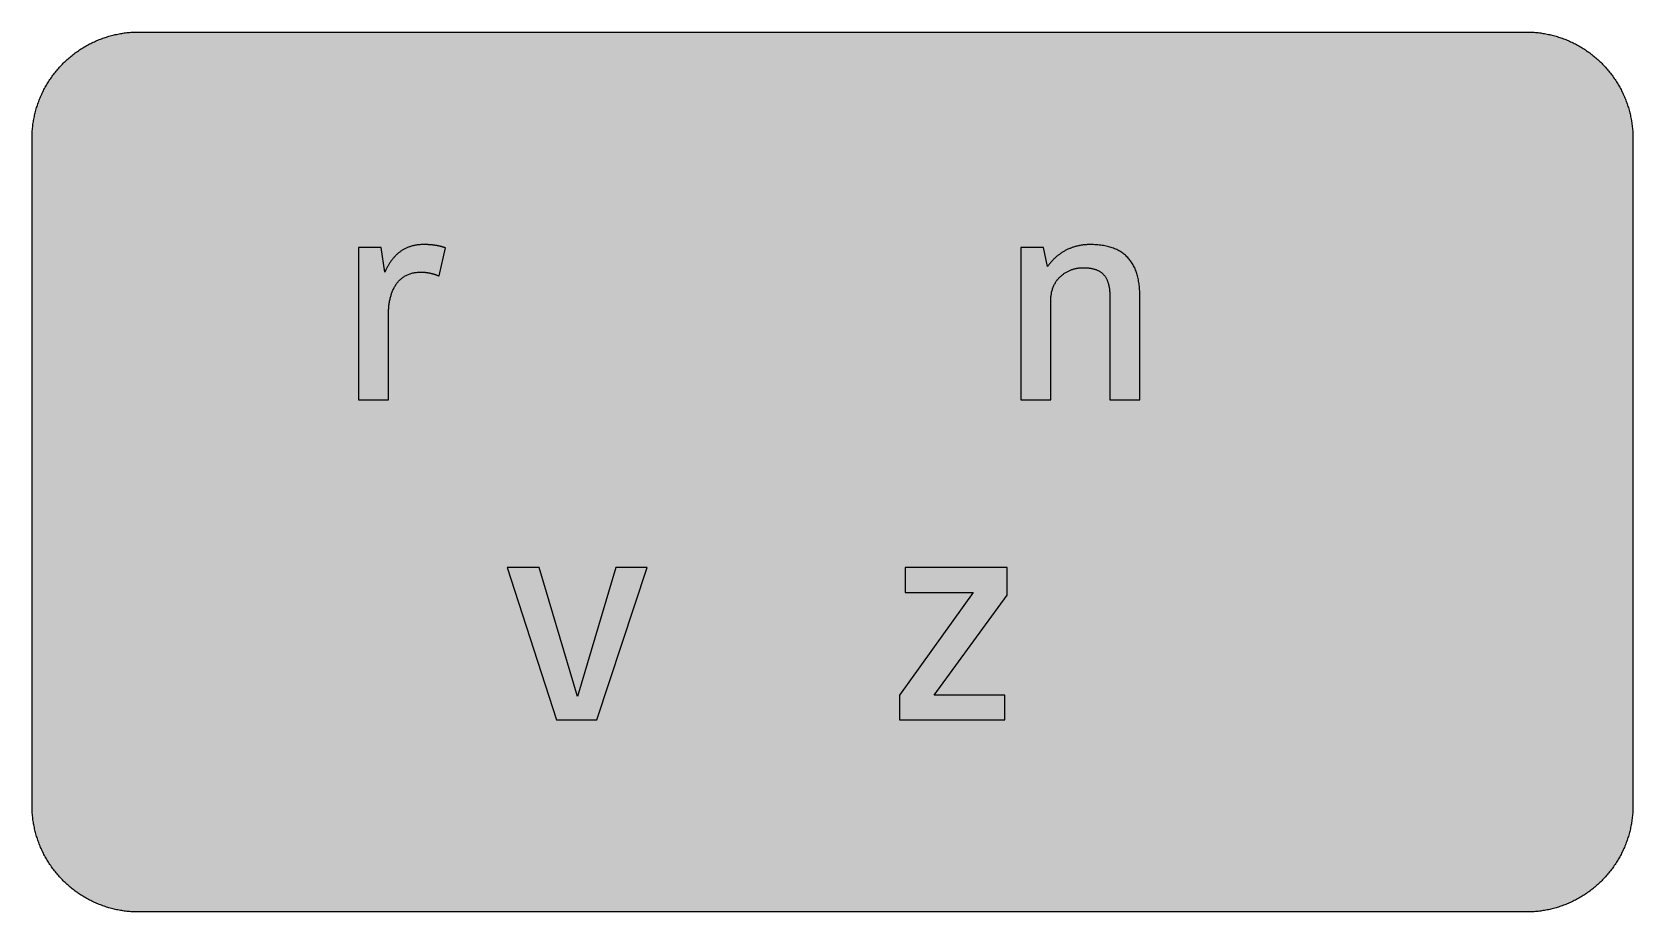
# Model space of a CAD drawing. Header units: millimetres. Extents: x 0 to 212, y 0 to 116.
import ezdxf

# ---------------------------------------------------------------- set-up
doc = ezdxf.new("R2010")
doc.units = ezdxf.units.MM

msp = doc.modelspace()

# ---------------------------------------------------------------- hatches: boundary and pattern name
for color, points in [(254, [(14.1633, 0.0536), (13.9878, 0.0533), (13.8125, 0.0559), (13.6373, 0.061), (13.462, 0.0686), (13.2893, 0.0787), (13.114, 0.0914), (12.9413, 0.1041), (12.7686, 0.1219), (12.5959, 0.1397), (12.4231, 0.16), (12.2504, 0.1829), (12.0777, 0.2057), (11.9075, 0.2337), (11.7373, 0.2616), (11.5672, 0.2921), (11.397, 0.3251), (11.2268, 0.3607), (11.0592, 0.3988), (10.8915, 0.4369), (10.7239, 0.4775), (10.5562, 0.5207), (10.3886, 0.5664), (10.2235, 0.6121), (10.0584, 0.6629), (9.8933, 0.7137), (9.7307, 0.7671), (9.5682, 0.8204), (9.4056, 0.8788), (9.2431, 0.9373), (9.083, 0.9982), (8.923, 1.0617), (8.763, 1.1252), (8.6055, 1.1938), (8.4455, 1.2624), (8.2906, 1.331), (8.1331, 1.4046), (7.9781, 1.4783), (7.8232, 1.5545), (7.6708, 1.6332), (7.5184, 1.7145), (7.366, 1.7958), (7.2161, 1.8796), (7.0663, 1.966), (6.919, 2.0523), (6.7716, 2.1438), (6.6243, 2.2352), (6.4795, 2.3266), (6.3348, 2.4232), (6.19, 2.5197), (6.0477, 2.6187), (5.908, 2.7178), (5.7683, 2.8194), (5.6286, 2.9235), (5.4915, 3.0302), (5.3543, 3.1369), (5.2197, 3.2461), (5.0851, 3.3579), (4.953, 3.4722), (4.8209, 3.5865), (4.6914, 3.7033), (4.5644, 3.8202), (4.4348, 3.9395), (4.3104, 4.0615), (4.1859, 4.1859), (4.0615, 4.3104), (3.9395, 4.4348), (3.8202, 4.5618), (3.7033, 4.6914), (3.5865, 4.8209), (3.4722, 4.953), (3.3579, 5.0851), (3.2487, 5.2197), (3.1369, 5.3543), (3.0302, 5.4915), (2.9235, 5.6286), (2.8194, 5.7683), (2.7178, 5.908), (2.6187, 6.0477), (2.5197, 6.19), (2.4232, 6.3348), (2.3266, 6.477), (2.2352, 6.6243), (2.1438, 6.7691), (2.0523, 6.919), (1.966, 7.0663), (1.8796, 7.2161), (1.7958, 7.366), (1.7145, 7.5184), (1.6332, 7.6708), (1.5545, 7.8232), (1.4783, 7.9781), (1.4046, 8.1331), (1.331, 8.2906), (1.2598, 8.4455), (1.1913, 8.603), (1.1252, 8.763), (1.0592, 8.923), (0.9982, 9.083), (0.9373, 9.2431), (0.8763, 9.4056), (0.8204, 9.5682), (0.7645, 9.7307), (0.7112, 9.8933), (0.6604, 10.0584), (0.6121, 10.2235), (0.5639, 10.3911), (0.5207, 10.5562), (0.4775, 10.7239), (0.4343, 10.8915), (0.3962, 11.0592), (0.3607, 11.2268), (0.3251, 11.397), (0.2921, 11.5672), (0.2616, 11.7373), (0.2311, 11.9075), (0.2057, 12.0802), (0.1803, 12.2504), (0.1575, 12.4231), (0.1372, 12.5959), (0.1194, 12.7686), (0.1041, 12.9413), (0.0889, 13.1166), (0.0787, 13.2893), (0.0686, 13.4645), (0.061, 13.6373), (0.0559, 13.8125), (0.0508, 13.9878), (0.0508, 14.163), (0.0522, 102.3592), (0.0508, 102.5322), (0.0559, 102.7074), (0.061, 102.8827), (0.0686, 103.058), (0.0787, 103.2307), (0.0889, 103.4059), (0.1041, 103.5787), (0.1194, 103.7514), (0.1372, 103.9241), (0.1575, 104.0968), (0.1803, 104.2695), (0.2057, 104.4423), (0.2311, 104.6124), (0.2616, 104.7826), (0.2921, 104.9528), (0.3251, 105.123), (0.3607, 105.2932), (0.3962, 105.4608), (0.4343, 105.6284), (0.4775, 105.7961), (0.5207, 105.9637), (0.5639, 106.1314), (0.6121, 106.2965), (0.6604, 106.4616), (0.7112, 106.6267), (0.7645, 106.7892), (0.8204, 106.9518), (0.8763, 107.1143), (0.9373, 107.2769), (0.9982, 107.4369), (1.0592, 107.5969), (1.1252, 107.757), (1.1913, 107.9144), (1.2598, 108.0745), (1.331, 108.2294), (1.4046, 108.3869), (1.4783, 108.5418), (1.5545, 108.6968), (1.6332, 108.8492), (1.7145, 109.0016), (1.7958, 109.154), (1.8796, 109.3038), (1.966, 109.4537), (2.0523, 109.601), (2.1438, 109.7483), (2.2352, 109.8956), (2.3266, 110.0404), (2.4232, 110.1852), (2.5197, 110.33), (2.6187, 110.4722), (2.7178, 110.6119), (2.8194, 110.7516), (2.9235, 110.8913), (3.0302, 111.0285), (3.1369, 111.1656), (3.2487, 111.3003), (3.3579, 111.4349), (3.4722, 111.567), (3.5865, 111.699), (3.7033, 111.8286), (3.8202, 111.9556), (3.9395, 112.0851), (4.0615, 112.2096), (4.1859, 112.334), (4.3104, 112.4585), (4.4348, 112.5804), (4.5644, 112.6998), (4.6914, 112.8166), (4.8209, 112.9335), (4.953, 113.0478), (5.0851, 113.1621), (5.2197, 113.2713), (5.3543, 113.3831), (5.4915, 113.4897), (5.6286, 113.5964), (5.7683, 113.7006), (5.908, 113.8022), (6.0477, 113.9012), (6.19, 114.0003), (6.3348, 114.0968), (6.4795, 114.1933), (6.6243, 114.2848), (6.7716, 114.3762), (6.919, 114.4676), (7.0663, 114.554), (7.2161, 114.6404), (7.366, 114.7242), (7.5184, 114.8055), (7.6708, 114.8867), (7.8232, 114.9655), (7.9781, 115.0417), (8.1331, 115.1153), (8.2906, 115.189), (8.4455, 115.2601), (8.6055, 115.3287), (8.763, 115.3947), (8.923, 115.4608), (9.083, 115.5217), (9.2431, 115.5827), (9.4056, 115.6437), (9.5682, 115.6995), (9.7307, 115.7554), (9.8933, 115.8088), (10.0584, 115.8596), (10.2235, 115.9078), (10.3886, 115.9561), (10.5562, 115.9993), (10.7239, 116.0424), (10.8915, 116.0856), (11.0592, 116.1237), (11.2268, 116.1593), (11.397, 116.1948), (11.5672, 116.2279), (11.7373, 116.2583), (11.9075, 116.2888), (12.0777, 116.3142), (12.2504, 116.3396), (12.4231, 116.3625), (12.5959, 116.3828), (12.7686, 116.4006), (12.9413, 116.4158), (13.114, 116.4311), (13.2893, 116.4412), (13.462, 116.4514), (13.6373, 116.459), (13.8125, 116.4641), (13.9878, 116.4692), (14.163, 116.4692), (197.6078, 116.4703), (197.7822, 116.4692), (197.9574, 116.4641), (198.1327, 116.459), (198.3054, 116.4514), (198.4807, 116.4412), (198.6534, 116.4311), (198.8287, 116.4158), (199.0014, 116.4006), (199.1741, 116.3828), (199.3468, 116.3625), (199.5195, 116.3396), (199.6897, 116.3142), (199.8624, 116.2888), (200.0326, 116.2583), (200.2028, 116.2279), (200.373, 116.1948), (200.5432, 116.1593), (200.7108, 116.1237), (200.8784, 116.0856), (201.0461, 116.0424), (201.2137, 115.9993), (201.3788, 115.9561), (201.5465, 115.9078), (201.7116, 115.8596), (201.8767, 115.8088), (202.0392, 115.7554), (202.2018, 115.6995), (202.3643, 115.6437), (202.5269, 115.5827), (202.6869, 115.5217), (202.8469, 115.4608), (203.007, 115.3947), (203.167, 115.3287), (203.3245, 115.2601), (203.4794, 115.189), (203.6369, 115.1153), (203.7918, 115.0417), (203.9468, 114.9655), (204.0992, 114.8867), (204.2516, 114.8055), (204.404, 114.7242), (204.5538, 114.6404), (204.7037, 114.554), (204.8535, 114.4676), (205.0009, 114.3762), (205.1456, 114.2848), (205.293, 114.1933), (205.4352, 114.0968), (205.58, 114.0003), (205.7222, 113.9012), (205.8619, 113.8022), (206.0016, 113.7006), (206.1413, 113.5964), (206.2785, 113.4897), (206.4156, 113.3831), (206.5503, 113.2713), (206.6849, 113.1621), (206.817, 113.0478), (206.949, 112.9335), (207.0786, 112.8166), (207.2081, 112.6998), (207.3351, 112.5804), (207.4596, 112.4585), (207.584, 112.334), (207.7085, 112.2096), (207.8304, 112.0851), (207.9498, 111.9556), (208.0666, 111.8286), (208.1835, 111.699), (208.2978, 111.567), (208.4121, 111.4349), (208.5238, 111.3003), (208.6331, 111.1656), (208.7397, 111.0285), (208.8464, 110.8913), (208.9506, 110.7516), (209.0522, 110.6119), (209.1512, 110.4722), (209.2503, 110.33), (209.3468, 110.1852), (209.4433, 110.0404), (209.5348, 109.8956), (209.6262, 109.7483), (209.7176, 109.601), (209.804, 109.4537), (209.8904, 109.3038), (209.9742, 109.154), (210.0555, 109.0016), (210.1367, 108.8492), (210.2155, 108.6968), (210.2917, 108.5418), (210.3653, 108.3869), (210.439, 108.2294), (210.5076, 108.0745), (210.5762, 107.9144), (210.6447, 107.757), (210.7082, 107.5969), (210.7717, 107.4369), (210.8327, 107.2769), (210.8911, 107.1143), (210.9495, 106.9518), (211.0029, 106.7892), (211.0562, 106.6267), (211.107, 106.4616), (211.1578, 106.2965), (211.2035, 106.1314), (211.2493, 105.9637), (211.2924, 105.7961), (211.3331, 105.6284), (211.3712, 105.4608), (211.4093, 105.2932), (211.4448, 105.123), (211.4779, 104.9528), (211.5083, 104.7826), (211.5363, 104.6124), (211.5642, 104.4423), (211.5871, 104.2695), (211.6099, 104.0968), (211.6303, 103.9241), (211.648, 103.7514), (211.6658, 103.5787), (211.6785, 103.4059), (211.6912, 103.2307), (211.7014, 103.058), (211.709, 102.8827), (211.7141, 102.7074), (211.7166, 102.5322), (211.7166, 102.3569), (211.7189, 14.1647), (211.7166, 13.9878), (211.7141, 13.8125), (211.709, 13.6373), (211.7014, 13.4645), (211.6912, 13.2893), (211.6785, 13.1166), (211.6658, 12.9413), (211.648, 12.7686), (211.6303, 12.5959), (211.6099, 12.4231), (211.5871, 12.2504), (211.5642, 12.0802), (211.5363, 11.9075), (211.5083, 11.7373), (211.4779, 11.5672), (211.4448, 11.397), (211.4093, 11.2268), (211.3712, 11.0592), (211.3331, 10.8915), (211.2924, 10.7239), (211.2493, 10.5562), (211.2035, 10.3911), (211.1578, 10.2235), (211.107, 10.0584), (211.0562, 9.8933), (211.0029, 9.7307), (210.9495, 9.5682), (210.8911, 9.4056), (210.8327, 9.2431), (210.7717, 9.083), (210.7082, 8.923), (210.6447, 8.763), (210.5762, 8.603), (210.5076, 8.4455), (210.439, 8.2906), (210.3653, 8.1331), (210.2917, 7.9781), (210.2155, 7.8232), (210.1367, 7.6708), (210.0555, 7.5184), (209.9742, 7.366), (209.8904, 7.2161), (209.804, 7.0663), (209.7176, 6.919), (209.6262, 6.7691), (209.5348, 6.6243), (209.4433, 6.477), (209.3468, 6.3348), (209.2503, 6.19), (209.1512, 6.0477), (209.0522, 5.908), (208.9506, 5.7683), (208.8464, 5.6286), (208.7397, 5.4915), (208.6331, 5.3543), (208.5238, 5.2197), (208.4121, 5.0851), (208.2978, 4.953), (208.1835, 4.8209), (208.0666, 4.6914), (207.9498, 4.5618), (207.8304, 4.4348), (207.7085, 4.3104), (207.584, 4.1859), (207.4596, 4.0615), (207.3351, 3.9395), (207.2081, 3.8202), (207.0786, 3.7033), (206.949, 3.5865), (206.817, 3.4722), (206.6849, 3.3579), (206.5503, 3.2461), (206.4156, 3.1369), (206.2785, 3.0302), (206.1413, 2.9235), (206.0016, 2.8194), (205.8619, 2.7178), (205.7222, 2.6187), (205.58, 2.5197), (205.4352, 2.4232), (205.293, 2.3266), (205.1456, 2.2352), (205.0009, 2.1438), (204.8535, 2.0523), (204.7037, 1.966), (204.5538, 1.8796), (204.404, 1.7958), (204.2516, 1.7145), (204.0992, 1.6332), (203.9468, 1.5545), (203.7918, 1.4783), (203.6369, 1.4046), (203.4794, 1.331), (203.3245, 1.2624), (203.167, 1.1938), (203.007, 1.1252), (202.8469, 1.0617), (202.6869, 0.9982), (202.5269, 0.9373), (202.3643, 0.8788), (202.2018, 0.8204), (202.0392, 0.7671), (201.8767, 0.7137), (201.7116, 0.6629), (201.5465, 0.6121), (201.3788, 0.5664), (201.2137, 0.5207), (201.0461, 0.4775), (200.8784, 0.4369), (200.7108, 0.3988), (200.5432, 0.3607), (200.373, 0.3251), (200.2028, 0.2921), (200.0326, 0.2616), (199.8624, 0.2337), (199.6897, 0.2057), (199.5195, 0.1829), (199.3468, 0.16), (199.1741, 0.1397), (199.0014, 0.1219), (198.8287, 0.1041), (198.6534, 0.0914), (198.4807, 0.0787), (198.3054, 0.0686), (198.1327, 0.061), (197.9574, 0.0559), (197.7822, 0.0533), (197.6069, 0.0533)]), (59, [(51.4421, 84.7051), (51.4807, 84.7039), (51.5214, 84.7039), (51.5595, 84.7039), (51.6001, 84.7014), (51.6382, 84.7014), (51.6763, 84.6988), (51.7169, 84.6988), (51.755, 84.6963), (51.7931, 84.6938), (51.8312, 84.6912), (51.8693, 84.6887), (51.9074, 84.6861), (51.9455, 84.6836), (51.9836, 84.6811), (52.0192, 84.6785), (52.0573, 84.6734), (52.0954, 84.6709), (52.1335, 84.6658), (52.1691, 84.6607), (52.2072, 84.6582), (52.2427, 84.6531), (52.2808, 84.648), (52.3164, 84.643), (52.3545, 84.6353), (52.39, 84.6303), (52.4281, 84.6252), (52.4637, 84.6176), (52.5018, 84.6125), (52.5374, 84.6049), (52.5755, 84.5972), (52.611, 84.5896), (52.6491, 84.582), (52.6847, 84.5744), (52.7228, 84.5668), (52.7583, 84.5591), (52.7964, 84.549), (52.8345, 84.5414), (52.8701, 84.5312), (52.9082, 84.5236), (52.9438, 84.5134), (52.9819, 84.5033), (53.02, 84.4931), (53.0581, 84.4829), (53.0962, 84.4702), (53.1317, 84.4601), (53.1698, 84.4499), (53.2079, 84.4372), (53.246, 84.4271), (53.2867, 84.4144), (53.3248, 84.4017), (53.3629, 84.389), (53.401, 84.3763), (53.4416, 84.3636), (53.4797, 84.3483), (53.5203, 84.3356), (53.5584, 84.3204), (53.5991, 84.3077), (53.6397, 84.2924), (53.6804, 84.2772), (53.721, 84.262), (53.7616, 84.2467), (53.8023, 84.2315), (53.8429, 84.2162), (53.8861, 84.1985), (54.7014, 87.9267), (54.6608, 87.9373), (54.6252, 87.9475), (54.5871, 87.9577), (54.549, 87.9678), (54.5109, 87.978), (54.4754, 87.9907), (54.4373, 88.0008), (54.3992, 88.011), (54.3636, 88.0212), (54.3255, 88.0313), (54.29, 88.0415), (54.2519, 88.0516), (54.2163, 88.0618), (54.1782, 88.072), (54.1401, 88.0796), (54.1045, 88.0897), (54.0664, 88.0999), (54.0309, 88.1101), (53.9928, 88.1177), (53.9547, 88.1278), (53.9166, 88.1355), (53.8785, 88.1456), (53.8404, 88.1532), (53.8023, 88.1634), (53.7642, 88.171), (53.7235, 88.1786), (53.6854, 88.1863), (53.6448, 88.1964), (53.6042, 88.204), (53.5635, 88.2117), (53.5229, 88.2193), (53.4822, 88.2269), (53.4416, 88.232), (53.3984, 88.2396), (53.3578, 88.2472), (53.3146, 88.2523), (53.2714, 88.2599), (53.2257, 88.265), (53.1825, 88.2726), (53.1368, 88.2777), (53.0911, 88.2828), (53.0454, 88.2879), (52.9971, 88.2955), (52.9488, 88.3006), (52.9006, 88.3031), (52.8523, 88.3082), (52.8041, 88.3133), (52.7533, 88.3183), (52.7025, 88.3209), (52.6491, 88.326), (52.5958, 88.3285), (52.5424, 88.331), (52.4891, 88.3361), (52.4332, 88.3387), (52.3773, 88.3412), (52.3215, 88.3437), (52.263, 88.3437), (52.2046, 88.3463), (52.1437, 88.3488), (52.0827, 88.3488), (52.0217, 88.3488), (51.9582, 88.3514), (51.8947, 88.3514), (51.8287, 88.3514), (51.7042, 88.3488), (51.5772, 88.3463), (51.4553, 88.3412), (51.3334, 88.3336), (51.214, 88.3234), (51.0972, 88.3107), (50.9803, 88.2955), (50.866, 88.2777), (50.7517, 88.2599), (50.6425, 88.2396), (50.5333, 88.2167), (50.4241, 88.1913), (50.3174, 88.1634), (50.2133, 88.1355), (50.1091, 88.1024), (50.0075, 88.0694), (49.9085, 88.0364), (49.8094, 87.9983), (49.7129, 87.9602), (49.6164, 87.9196), (49.5224, 87.8764), (49.4309, 87.8332), (49.3395, 87.7875), (49.2506, 87.7392), (49.1617, 87.691), (49.0753, 87.6402), (48.989, 87.5868), (48.9052, 87.5335), (48.8239, 87.4751), (48.7426, 87.4192), (48.6613, 87.3608), (48.5826, 87.2998), (48.5064, 87.2363), (48.4302, 87.1728), (48.3565, 87.1093), (48.2829, 87.0407), (48.2117, 86.9747), (48.1406, 86.9036), (48.072, 86.835), (48.0035, 86.7613), (47.9349, 86.6877), (47.8714, 86.614), (47.8053, 86.5378), (47.7418, 86.4616), (47.6809, 86.3829), (47.6199, 86.3041), (47.559, 86.2228), (47.5005, 86.1416), (47.4447, 86.0577), (47.3862, 85.9739), (47.3329, 85.8901), (47.277, 85.8037), (47.2237, 85.7174), (47.1729, 85.6285), (47.1221, 85.5421), (47.0713, 85.4507), (47.023, 85.3618), (46.9748, 85.2703), (46.9265, 85.1764), (46.8808, 85.0849), (46.8351, 84.9909), (46.7919, 84.8944), (46.7487, 84.8004), (46.7055, 84.7039), (46.203, 87.9655), (43.2153, 87.9655), (43.2153, 67.787), (47.1731, 67.787), (47.1731, 79.0399), (47.1729, 79.1845), (47.1754, 79.3318), (47.1805, 79.4766), (47.1856, 79.6214), (47.1957, 79.7636), (47.2059, 79.9059), (47.2161, 80.0456), (47.2313, 80.1853), (47.2465, 80.3224), (47.2643, 80.4596), (47.2846, 80.5942), (47.3075, 80.7288), (47.3304, 80.8609), (47.3558, 80.993), (47.3837, 81.1225), (47.4142, 81.2495), (47.4447, 81.3765), (47.4777, 81.501), (47.5158, 81.6229), (47.5513, 81.7448), (47.592, 81.8642), (47.6352, 81.9836), (47.6783, 82.0979), (47.7241, 82.2122), (47.7723, 82.3239), (47.8231, 82.4332), (47.8765, 82.5424), (47.9298, 82.6491), (47.9882, 82.7532), (48.0466, 82.8523), (48.1076, 82.9539), (48.1711, 83.0504), (48.2371, 83.1444), (48.3057, 83.2383), (48.3743, 83.3272), (48.448, 83.4136), (48.5216, 83.5), (48.6004, 83.5838), (48.6791, 83.6625), (48.7604, 83.7413), (48.8442, 83.8149), (48.9306, 83.886), (49.0195, 83.9572), (49.1109, 84.0232), (49.2023, 84.0867), (49.2989, 84.1477), (49.3979, 84.2061), (49.497, 84.2594), (49.6011, 84.3128), (49.7053, 84.361), (49.8119, 84.4067), (49.9237, 84.4499), (50.0355, 84.4906), (50.1498, 84.5261), (50.2691, 84.5591), (50.3885, 84.5896), (50.5104, 84.615), (50.6374, 84.6379), (50.7644, 84.6582), (50.894, 84.676), (51.0261, 84.6887), (51.1632, 84.6963), (51.3004, 84.7014), (51.4401, 84.7039)]), (59, [(146.5157, 67.787), (146.5157, 81.6003), (146.5123, 81.8058), (146.5072, 82.009), (146.4996, 82.2071), (146.4894, 82.4052), (146.4767, 82.5983), (146.4589, 82.7888), (146.4412, 82.9742), (146.4183, 83.1596), (146.3904, 83.3399), (146.3624, 83.5177), (146.3294, 83.693), (146.2938, 83.8657), (146.2557, 84.0334), (146.2151, 84.1985), (146.1694, 84.361), (146.1237, 84.521), (146.0729, 84.676), (146.017, 84.8309), (145.9611, 84.9782), (145.9001, 85.1256), (145.8366, 85.2703), (145.7706, 85.41), (145.6995, 85.5472), (145.6258, 85.6793), (145.5496, 85.8114), (145.4709, 85.9384), (145.3871, 86.0628), (145.3007, 86.1822), (145.2118, 86.3016), (145.1178, 86.4159), (145.0238, 86.5276), (144.9248, 86.6343), (144.8206, 86.7385), (144.714, 86.8401), (144.6047, 86.9391), (144.493, 87.0331), (144.3787, 87.1271), (144.2593, 87.2134), (144.1348, 87.2998), (144.0104, 87.3811), (143.8808, 87.4598), (143.7488, 87.536), (143.6116, 87.6071), (143.4719, 87.6757), (143.3297, 87.7418), (143.1823, 87.8053), (143.0325, 87.8637), (142.8801, 87.9196), (142.7226, 87.9704), (142.5626, 88.0186), (142.4, 88.0643), (142.2324, 88.1075), (142.0622, 88.1456), (141.8895, 88.1812), (141.7117, 88.2142), (141.5313, 88.2421), (141.3459, 88.2675), (141.158, 88.2904), (140.9675, 88.3082), (140.7719, 88.3234), (140.5738, 88.3361), (140.3706, 88.3437), (140.1648, 88.3488), (139.9565, 88.3514), (139.8549, 88.3514), (139.7533, 88.3488), (139.6517, 88.3463), (139.5501, 88.3412), (139.4485, 88.3336), (139.3469, 88.326), (139.2479, 88.3183), (139.1463, 88.3082), (139.0447, 88.2955), (138.9456, 88.2828), (138.8466, 88.2675), (138.7475, 88.2523), (138.6459, 88.2345), (138.5494, 88.2167), (138.4503, 88.1964), (138.3513, 88.1736), (138.2522, 88.1507), (138.1557, 88.1278), (138.0592, 88.1024), (137.9626, 88.0745), (137.8661, 88.0466), (137.7696, 88.0161), (137.6731, 87.9856), (137.5791, 87.9526), (137.4851, 87.917), (137.3911, 87.8815), (137.2972, 87.8459), (137.2032, 87.8078), (137.1117, 87.7672), (137.0203, 87.7265), (136.9289, 87.6833), (136.8374, 87.6376), (136.746, 87.5919), (136.6571, 87.5462), (136.5682, 87.4954), (136.4793, 87.4471), (136.3929, 87.3938), (136.3066, 87.343), (136.2202, 87.2871), (136.1338, 87.2312), (136.0475, 87.1728), (135.9637, 87.1144), (135.8824, 87.0534), (135.7986, 86.9925), (135.7173, 86.929), (135.636, 86.8655), (135.5547, 86.7994), (135.476, 86.7308), (135.3972, 86.6623), (135.3185, 86.5911), (135.2423, 86.5175), (135.1661, 86.4438), (135.0924, 86.3702), (135.0188, 86.2914), (134.9451, 86.2127), (134.8715, 86.1339), (134.8003, 86.0527), (134.7318, 85.9688), (134.6606, 85.885), (134.5921, 85.7987), (134.526, 85.7123), (134.46, 85.6234), (134.3939, 85.532), (134.3304, 85.4405), (133.7882, 87.9655), (130.7994, 87.9655), (130.7994, 67.787), (134.7583, 67.787), (134.7583, 81.0186), (134.7597, 81.1555), (134.7648, 81.2902), (134.7724, 81.4222), (134.7851, 81.5518), (134.7978, 81.6788), (134.8181, 81.8032), (134.8384, 81.9277), (134.8613, 82.0471), (134.8892, 82.1665), (134.9197, 82.2808), (134.9527, 82.3951), (134.9883, 82.5068), (135.0264, 82.616), (135.067, 82.7227), (135.1102, 82.8269), (135.1559, 82.9285), (135.2042, 83.0275), (135.255, 83.1266), (135.3083, 83.2206), (135.3617, 83.3145), (135.4201, 83.406), (135.4785, 83.4949), (135.5395, 83.5812), (135.603, 83.6651), (135.669, 83.7463), (135.7351, 83.8251), (135.8062, 83.9038), (135.8748, 83.9775), (135.9484, 84.0511), (136.0221, 84.1223), (136.0957, 84.1908), (136.1719, 84.2569), (136.2507, 84.3229), (136.3294, 84.3839), (136.4107, 84.4448), (136.492, 84.5033), (136.5758, 84.5591), (136.6596, 84.6125), (136.7434, 84.6633), (136.8298, 84.7141), (136.9162, 84.7598), (137.0025, 84.8055), (137.0914, 84.8487), (137.1803, 84.8893), (137.2692, 84.93), (137.3581, 84.9655), (137.4496, 85.0011), (137.5385, 85.0341), (137.6299, 85.0646), (137.7213, 85.0951), (137.8128, 85.1205), (137.9042, 85.1459), (137.9957, 85.1687), (138.0871, 85.1891), (138.1785, 85.2068), (138.27, 85.2246), (138.3614, 85.2399), (138.4503, 85.2526), (138.5418, 85.2627), (138.6307, 85.2703), (138.7221, 85.278), (138.811, 85.283), (138.8974, 85.2856), (138.9863, 85.2856), (139.098, 85.2856), (139.2072, 85.283), (139.3165, 85.2805), (139.4231, 85.2754), (139.5273, 85.2678), (139.6314, 85.2602), (139.7305, 85.25), (139.8295, 85.2399), (139.9286, 85.2272), (140.0226, 85.2119), (140.1166, 85.1967), (140.208, 85.1789), (140.2994, 85.1586), (140.3883, 85.1383), (140.4747, 85.1154), (140.5585, 85.09), (140.6423, 85.0621), (140.7236, 85.0341), (140.8024, 85.0036), (140.8811, 84.9732), (140.9573, 84.9401), (141.031, 84.9046), (141.1021, 84.8665), (141.1732, 84.8258), (141.2418, 84.7852), (141.3104, 84.742), (141.3739, 84.6963), (141.4374, 84.648), (141.4983, 84.5998), (141.5593, 84.5464), (141.6177, 84.4931), (141.6736, 84.4372), (141.7295, 84.3788), (141.7803, 84.3204), (141.8336, 84.2569), (141.8819, 84.1934), (141.9301, 84.1273), (141.9758, 84.0588), (142.019, 83.9851), (142.0622, 83.914), (142.1028, 83.8378), (142.1409, 83.759), (142.179, 83.6778), (142.2146, 83.5965), (142.2476, 83.5101), (142.2781, 83.4238), (142.3086, 83.3323), (142.3365, 83.2409), (142.3645, 83.1444), (142.3899, 83.0478), (142.4127, 82.9488), (142.433, 82.8446), (142.4534, 82.7405), (142.4711, 82.6313), (142.4864, 82.5221), (142.5016, 82.4078), (142.5143, 82.2935), (142.527, 82.1741), (142.5346, 82.0522), (142.5423, 81.9302), (142.5499, 81.8032), (142.5524, 81.6737), (142.555, 81.5416), (142.5575, 81.407), (142.5582, 67.787)]), (59, [(81.3608, 45.6322), (77.2474, 45.6322), (72.1653, 28.5566), (67.1202, 45.6322), (62.8897, 45.6322), (69.409, 25.4536), (74.7254, 25.4536)]), (59, [(128.9763, 41.9844), (128.9763, 45.6322), (115.51, 45.6322), (115.51, 42.333), (124.4741, 42.333), (114.7339, 28.751), (114.7339, 25.4536), (128.6648, 25.4536), (128.6648, 28.751), (119.3133, 28.751)])]:
    msp.add_hatch(color=color).paths.add_polyline_path(points)
h = msp.add_hatch(color=59)
h.paths.add_polyline_path([(14.1633, 3.5814), (13.8887, 3.5839), (13.6169, 3.5941), (13.3477, 3.6119), (13.081, 3.6347), (12.8143, 3.6652), (12.5501, 3.7008), (12.2885, 3.7465), (12.0294, 3.7948), (11.7729, 3.8506), (11.5164, 3.9141), (11.2649, 3.9827), (11.016, 4.0564), (10.7671, 4.1351), (10.5232, 4.2215), (10.2819, 4.3129), (10.0432, 4.412), (9.8069, 4.5161), (9.5733, 4.6228), (9.3447, 4.7371), (9.1186, 4.8565), (8.8951, 4.9809), (8.6741, 5.113), (8.4582, 5.2476), (8.2448, 5.3873), (8.0366, 5.5321), (7.8308, 5.682), (7.6276, 5.8369), (7.4295, 5.9969), (7.2365, 6.1595), (7.046, 6.3297), (6.8605, 6.5024), (6.6777, 6.6802), (6.5024, 6.8605), (6.3271, 7.046), (6.1595, 7.2365), (5.9969, 7.432), (5.8369, 7.6302), (5.682, 7.8308), (5.5321, 8.0366), (5.3873, 8.2448), (5.2451, 8.4582), (5.1105, 8.6741), (4.9809, 8.8951), (4.8565, 9.1186), (4.7371, 9.3447), (4.6228, 9.5758), (4.5136, 9.8069), (4.4094, 10.0432), (4.3129, 10.2819), (4.2215, 10.5232), (4.1351, 10.7696), (4.0538, 11.016), (3.9802, 11.2649), (3.9116, 11.5189), (3.8506, 11.7729), (3.7948, 12.0294), (3.744, 12.2911), (3.7008, 12.5527), (3.6627, 12.8143), (3.6322, 13.081), (3.6093, 13.3502), (3.5916, 13.6195), (3.5814, 13.8913), (3.5789, 14.163), (3.58, 102.3592), (3.5814, 102.6312), (3.5916, 102.903), (3.6093, 103.1723), (3.6322, 103.439), (3.6627, 103.7057), (3.7008, 103.9698), (3.744, 104.2314), (3.7948, 104.4905), (3.8506, 104.7471), (3.9116, 105.0036), (3.9802, 105.2551), (4.0538, 105.504), (4.1351, 105.7529), (4.2215, 105.9967), (4.3129, 106.238), (4.4094, 106.4768), (4.5136, 106.713), (4.6228, 106.9467), (4.7371, 107.1753), (4.8565, 107.4014), (4.9809, 107.6249), (5.1105, 107.8459), (5.2451, 108.0618), (5.3873, 108.2751), (5.5321, 108.4834), (5.682, 108.6891), (5.8369, 108.8923), (5.9969, 109.0905), (6.1595, 109.2835), (6.3271, 109.474), (6.5024, 109.6594), (6.6777, 109.8423), (6.8605, 110.0176), (7.046, 110.1928), (7.2365, 110.3605), (7.4295, 110.523), (7.6276, 110.683), (7.8308, 110.838), (8.0366, 110.9878), (8.2448, 111.1326), (8.4582, 111.2749), (8.6741, 111.4095), (8.8951, 111.539), (9.1186, 111.6635), (9.3447, 111.7829), (9.5733, 111.8972), (9.8069, 112.0064), (10.0432, 112.1105), (10.2819, 112.207), (10.5232, 112.2985), (10.7671, 112.3848), (11.016, 112.4661), (11.2649, 112.5398), (11.5164, 112.6084), (11.7729, 112.6693), (12.0294, 112.7252), (12.2885, 112.776), (12.5501, 112.8192), (12.8143, 112.8573), (13.081, 112.8878), (13.3477, 112.9106), (13.6169, 112.9284), (13.8887, 112.9386), (14.163, 112.9411), (197.6078, 112.9425), (197.8787, 112.9386), (198.1505, 112.9284), (198.4197, 112.9106), (198.689, 112.8878), (198.9557, 112.8573), (199.2173, 112.8192), (199.4789, 112.776), (199.7405, 112.7252), (199.9971, 112.6693), (200.2511, 112.6084), (200.5051, 112.5398), (200.754, 112.4661), (201.0004, 112.3848), (201.2467, 112.2985), (201.488, 112.207), (201.7268, 112.1105), (201.963, 112.0064), (202.1942, 111.8972), (202.4253, 111.7829), (202.6514, 111.6635), (202.8749, 111.539), (203.0959, 111.4095), (203.3118, 111.2749), (203.5251, 111.1326), (203.7334, 110.9878), (203.9391, 110.838), (204.1398, 110.683), (204.3379, 110.523), (204.5335, 110.3605), (204.724, 110.1928), (204.9094, 110.0176), (205.0898, 109.8423), (205.2676, 109.6594), (205.4403, 109.474), (205.6105, 109.2835), (205.773, 109.0905), (205.933, 108.8923), (206.088, 108.6891), (206.2378, 108.4834), (206.3826, 108.2751), (206.5223, 108.0618), (206.6569, 107.8459), (206.789, 107.6249), (206.9135, 107.4014), (207.0329, 107.1753), (207.1472, 106.9467), (207.2538, 106.713), (207.358, 106.4768), (207.457, 106.238), (207.5485, 105.9967), (207.6348, 105.7529), (207.7136, 105.504), (207.7872, 105.2551), (207.8558, 105.0036), (207.9193, 104.7471), (207.9752, 104.4905), (208.0235, 104.2314), (208.0692, 103.9698), (208.1047, 103.7057), (208.1352, 103.439), (208.1581, 103.1723), (208.1759, 102.903), (208.186, 102.6312), (208.1911, 102.3569), (208.1911, 14.1647), (208.186, 13.8913), (208.1759, 13.6195), (208.1581, 13.3502), (208.1352, 13.081), (208.1047, 12.8143), (208.0692, 12.5527), (208.0235, 12.2911), (207.9752, 12.0294), (207.9193, 11.7729), (207.8558, 11.5189), (207.7872, 11.2649), (207.7136, 11.016), (207.6348, 10.7696), (207.5485, 10.5232), (207.457, 10.2819), (207.358, 10.0432), (207.2538, 9.8069), (207.1472, 9.5758), (207.0329, 9.3447), (206.9135, 9.1186), (206.789, 8.8951), (206.6569, 8.6741), (206.5223, 8.4582), (206.3826, 8.2448), (206.2378, 8.0366), (206.088, 7.8308), (205.933, 7.6302), (205.773, 7.432), (205.6105, 7.2365), (205.4403, 7.046), (205.2676, 6.8605), (205.0898, 6.6802), (204.9094, 6.5024), (204.724, 6.3297), (204.5335, 6.1595), (204.3379, 5.9969), (204.1398, 5.8369), (203.9391, 5.682), (203.7334, 5.5321), (203.5251, 5.3873), (203.3118, 5.2476), (203.0959, 5.113), (202.8749, 4.9809), (202.6514, 4.8565), (202.4253, 4.7371), (202.1942, 4.6228), (201.963, 4.5161), (201.7268, 4.412), (201.488, 4.3129), (201.2467, 4.2215), (201.0004, 4.1351), (200.754, 4.0564), (200.5051, 3.9827), (200.2511, 3.9141), (199.9971, 3.8506), (199.7405, 3.7948), (199.4789, 3.7465), (199.2173, 3.7008), (198.9557, 3.6652), (198.689, 3.6347), (198.4197, 3.6119), (198.1505, 3.5941), (197.8787, 3.5839), (197.6069, 3.5789)])
h.paths.add_polyline_path([(14.1633, 8.8731), (14.0259, 8.8748), (13.8887, 8.8798), (13.7541, 8.8875), (13.622, 8.9002), (13.4874, 8.9154), (13.3553, 8.9332), (13.2258, 8.9535), (13.0962, 8.9789), (12.9667, 9.0068), (12.8397, 9.0373), (12.7127, 9.0729), (12.5882, 9.1084), (12.4663, 9.1491), (12.3419, 9.1923), (12.2225, 9.238), (12.1031, 9.2888), (11.9837, 9.3396), (11.8694, 9.3929), (11.7526, 9.4513), (11.6408, 9.5098), (11.5291, 9.5733), (11.4198, 9.6368), (11.3106, 9.7053), (11.2039, 9.7765), (11.0998, 9.8476), (10.9957, 9.9238), (10.8966, 10), (10.7975, 10.0787), (10.6985, 10.1625), (10.6045, 10.2464), (10.5105, 10.3327), (10.4216, 10.4216), (10.3327, 10.5131), (10.2464, 10.6045), (10.16, 10.701), (10.0787, 10.7975), (10, 10.8966), (9.9212, 10.9982), (9.8476, 11.0998), (9.7739, 11.2039), (9.7053, 11.3106), (9.6368, 11.4198), (9.5707, 11.5291), (9.5098, 11.6408), (9.4488, 11.7551), (9.3929, 11.8694), (9.337, 11.9863), (9.2862, 12.1031), (9.238, 12.2225), (9.1923, 12.3444), (9.1491, 12.4663), (9.1084, 12.5908), (9.0703, 12.7152), (9.0373, 12.8397), (9.0068, 12.9692), (8.9789, 13.0962), (8.9535, 13.2258), (8.9306, 13.3579), (8.9129, 13.4899), (8.8976, 13.622), (8.8849, 13.7566), (8.8773, 13.8913), (8.8722, 14.0259), (8.8697, 14.163), (8.8717, 102.3592), (8.8722, 102.4941), (8.8773, 102.6312), (8.8849, 102.7659), (8.8976, 102.8979), (8.9129, 103.0326), (8.9306, 103.1646), (8.9535, 103.2942), (8.9789, 103.4237), (9.0068, 103.5533), (9.0373, 103.6803), (9.0703, 103.8073), (9.1084, 103.9317), (9.1491, 104.0536), (9.1923, 104.1781), (9.238, 104.2975), (9.2862, 104.4169), (9.337, 104.5362), (9.3929, 104.6505), (9.4488, 104.7674), (9.5098, 104.8791), (9.5707, 104.9909), (9.6368, 105.1001), (9.7053, 105.2093), (9.7739, 105.316), (9.8476, 105.4202), (9.9212, 105.5243), (10, 105.6234), (10.0787, 105.7224), (10.16, 105.8215), (10.2464, 105.9155), (10.3327, 106.0094), (10.4216, 106.0983), (10.5105, 106.1872), (10.6045, 106.2736), (10.6985, 106.36), (10.7975, 106.4412), (10.8966, 106.52), (10.9957, 106.5987), (11.0998, 106.6724), (11.2039, 106.746), (11.3106, 106.8146), (11.4198, 106.8832), (11.5291, 106.9492), (11.6408, 107.0102), (11.7526, 107.0712), (11.8694, 107.127), (11.9837, 107.1829), (12.1031, 107.2337), (12.2225, 107.282), (12.3419, 107.3277), (12.4663, 107.3709), (12.5882, 107.4115), (12.7127, 107.4496), (12.8397, 107.4826), (12.9667, 107.5131), (13.0962, 107.5411), (13.2258, 107.5665), (13.3553, 107.5893), (13.4874, 107.6071), (13.622, 107.6223), (13.7541, 107.635), (13.8887, 107.6427), (14.0259, 107.6477), (14.163, 107.6503), (197.6078, 107.6508), (197.7441, 107.6477), (197.8787, 107.6427), (198.0133, 107.635), (198.1479, 107.6223), (198.28, 107.6071), (198.4121, 107.5893), (198.5442, 107.5665), (198.6737, 107.5411), (198.8007, 107.5131), (198.9303, 107.4826), (199.0547, 107.4496), (199.1792, 107.4115), (199.3036, 107.3709), (199.4256, 107.3277), (199.5475, 107.282), (199.6669, 107.2337), (199.7837, 107.1829), (199.9005, 107.127), (200.0148, 107.0712), (200.1291, 107.0102), (200.2409, 106.9492), (200.3501, 106.8832), (200.4593, 106.8146), (200.566, 106.746), (200.6702, 106.6724), (200.7718, 106.5987), (200.8734, 106.52), (200.9724, 106.4412), (201.0689, 106.36), (201.1655, 106.2736), (201.2569, 106.1872), (201.3483, 106.0983), (201.4372, 106.0094), (201.5236, 105.9155), (201.6074, 105.8215), (201.6912, 105.7224), (201.77, 105.6234), (201.8462, 105.5243), (201.9224, 105.4202), (201.9935, 105.316), (202.0646, 105.2093), (202.1332, 105.1001), (202.1967, 104.9909), (202.2602, 104.8791), (202.3186, 104.7674), (202.377, 104.6505), (202.4304, 104.5362), (202.4812, 104.4169), (202.532, 104.2975), (202.5777, 104.1781), (202.6209, 104.0536), (202.6615, 103.9317), (202.6971, 103.8073), (202.7326, 103.6803), (202.7631, 103.5533), (202.7911, 103.4237), (202.8165, 103.2942), (202.8368, 103.1646), (202.8546, 103.0326), (202.8698, 102.8979), (202.8825, 102.7659), (202.8901, 102.6312), (202.8952, 102.4941), (202.8977, 102.3569), (202.8994, 14.1647), (202.8952, 14.0259), (202.8901, 13.8913), (202.8825, 13.7566), (202.8698, 13.622), (202.8546, 13.4899), (202.8368, 13.3579), (202.8165, 13.2258), (202.7911, 13.0962), (202.7631, 12.9692), (202.7326, 12.8397), (202.6971, 12.7152), (202.6615, 12.5908), (202.6209, 12.4663), (202.5777, 12.3444), (202.532, 12.2225), (202.4812, 12.1031), (202.4304, 11.9863), (202.377, 11.8694), (202.3186, 11.7551), (202.2602, 11.6408), (202.1967, 11.5291), (202.1332, 11.4198), (202.0646, 11.3106), (201.9935, 11.2039), (201.9224, 11.0998), (201.8462, 10.9982), (201.77, 10.8966), (201.6912, 10.7975), (201.6074, 10.701), (201.5236, 10.6045), (201.4372, 10.5131), (201.3483, 10.4216), (201.2569, 10.3327), (201.1655, 10.2464), (201.0689, 10.1625), (200.9724, 10.0787), (200.8734, 10), (200.7718, 9.9238), (200.6702, 9.8476), (200.566, 9.7765), (200.4593, 9.7053), (200.3501, 9.6368), (200.2409, 9.5733), (200.1291, 9.5098), (200.0148, 9.4513), (199.9005, 9.3929), (199.7837, 9.3396), (199.6669, 9.2888), (199.5475, 9.238), (199.4256, 9.1923), (199.3036, 9.1491), (199.1792, 9.1084), (199.0547, 9.0729), (198.9303, 9.0373), (198.8007, 9.0068), (198.6737, 8.9789), (198.5442, 8.9535), (198.4121, 8.9332), (198.28, 8.9154), (198.1479, 8.9002), (198.0133, 8.8875), (197.8787, 8.8798), (197.7441, 8.8748), (197.6069, 8.8722)], flags=16)
h = msp.add_hatch(color=59)
h.paths.add_polyline_path([(56.0599, 87.9655), (56.0599, 84.8607), (58.9703, 84.8607), (58.9703, 67.787), (62.9281, 67.787), (62.9281, 87.9655)])
edge = h.paths.add_edge_path(flags=16)
edge.add_line((58.3103, 94.3292), (58.3108, 94.2569))
edge.add_line((58.3108, 94.2569), (58.3133, 94.1883))
edge.add_line((58.3133, 94.1883), (58.3159, 94.1172))
edge.add_line((58.3159, 94.1172), (58.3209, 94.0486))
edge.add_line((58.3209, 94.0486), (58.3286, 93.98))
edge.add_line((58.3286, 93.98), (58.3387, 93.914))
edge.add_line((58.3387, 93.914), (58.3489, 93.8454))
edge.add_line((58.3489, 93.8454), (58.3616, 93.7793))
edge.add_line((58.3616, 93.7793), (58.3743, 93.7158))
edge.add_line((58.3743, 93.7158), (58.3895, 93.6498))
edge.add_line((58.3895, 93.6498), (58.4048, 93.5863))
edge.add_line((58.4048, 93.5863), (58.4225, 93.5228))
edge.add_line((58.4225, 93.5228), (58.4429, 93.4593))
edge.add_line((58.4429, 93.4593), (58.4632, 93.3983))
edge.add_line((58.4632, 93.3983), (58.486, 93.3374))
edge.add_line((58.486, 93.3374), (58.5089, 93.2764))
edge.add_line((58.5089, 93.2764), (58.5343, 93.218))
edge.add_line((58.5343, 93.218), (58.5597, 93.1596))
edge.add_line((58.5597, 93.1596), (58.5876, 93.1012))
edge.add_line((58.5876, 93.1012), (58.6156, 93.0453))
edge.add_line((58.6156, 93.0453), (58.6461, 92.9894))
edge.add_line((58.6461, 92.9894), (58.6791, 92.9361))
edge.add_line((58.6791, 92.9361), (58.7121, 92.8802))
edge.add_line((58.7121, 92.8802), (58.7451, 92.8268))
edge.add_line((58.7451, 92.8268), (58.7807, 92.776))
edge.add_line((58.7807, 92.776), (58.8162, 92.7252))
edge.add_line((58.8162, 92.7252), (58.8543, 92.6744))
edge.add_line((58.8543, 92.6744), (58.8924, 92.6262))
edge.add_line((58.8924, 92.6262), (58.9331, 92.5779))
edge.add_line((58.9331, 92.5779), (58.9763, 92.5322))
edge.add_line((58.9763, 92.5322), (59.0169, 92.4865))
edge.add_line((59.0169, 92.4865), (59.0601, 92.4408))
edge.add_line((59.0601, 92.4408), (59.1058, 92.3976))
edge.add_line((59.1058, 92.3976), (59.1515, 92.3544))
edge.add_line((59.1515, 92.3544), (59.1972, 92.3138))
edge.add_line((59.1972, 92.3138), (59.2455, 92.2731))
edge.add_line((59.2455, 92.2731), (59.2963, 92.235))
edge.add_line((59.2963, 92.235), (59.3446, 92.1969))
edge.add_line((59.3446, 92.1969), (59.3954, 92.1614))
edge.add_line((59.3954, 92.1614), (59.4487, 92.1258))
edge.add_line((59.4487, 92.1258), (59.502, 92.0902))
edge.add_line((59.502, 92.0902), (59.5554, 92.0572))
edge.add_line((59.5554, 92.0572), (59.6087, 92.0267))
edge.add_line((59.6087, 92.0267), (59.6646, 91.9963))
edge.add_line((59.6646, 91.9963), (59.723, 91.9683))
edge.add_line((59.723, 91.9683), (59.7789, 91.9404))
edge.add_line((59.7789, 91.9404), (59.8373, 91.9124))
edge.add_line((59.8373, 91.9124), (59.8983, 91.8896))
edge.add_line((59.8983, 91.8896), (59.9567, 91.8642))
edge.add_line((59.9567, 91.8642), (60.0177, 91.8439))
edge.add_line((60.0177, 91.8439), (60.0812, 91.821))
edge.add_line((60.0812, 91.821), (60.1421, 91.8032))
edge.add_line((60.1421, 91.8032), (60.2056, 91.7854))
edge.add_line((60.2056, 91.7854), (60.2691, 91.7677))
edge.add_line((60.2691, 91.7677), (60.3352, 91.7524))
edge.add_line((60.3352, 91.7524), (60.4012, 91.7397))
edge.add_line((60.4012, 91.7397), (60.4672, 91.7296))
edge.add_line((60.4672, 91.7296), (60.5333, 91.7169))
edge.add_line((60.5333, 91.7169), (60.6019, 91.7092))
edge.add_line((60.6019, 91.7092), (60.6679, 91.7016))
edge.add_line((60.6679, 91.7016), (60.739, 91.6965))
edge.add_line((60.739, 91.6965), (60.8076, 91.6915))
edge.add_line((60.8076, 91.6915), (60.8787, 91.6889))
edge.add_line((60.8787, 91.6889), (60.9473, 91.6889))
edge.add_line((60.9473, 91.6889), (61.0184, 91.6889))
edge.add_line((61.0184, 91.6889), (61.0895, 91.6915))
edge.add_line((61.0895, 91.6915), (61.1581, 91.6965))
edge.add_line((61.1581, 91.6965), (61.2267, 91.7016))
edge.add_line((61.2267, 91.7016), (61.2953, 91.7092))
edge.add_line((61.2953, 91.7092), (61.3639, 91.7169))
edge.add_line((61.3639, 91.7169), (61.4299, 91.7296))
edge.add_line((61.4299, 91.7296), (61.4959, 91.7397))
edge.add_line((61.4959, 91.7397), (61.562, 91.7524))
edge.add_line((61.562, 91.7524), (61.6255, 91.7677))
edge.add_line((61.6255, 91.7677), (61.689, 91.7854))
edge.add_line((61.689, 91.7854), (61.7525, 91.8032))
edge.add_line((61.7525, 91.8032), (61.816, 91.821))
edge.add_line((61.816, 91.821), (61.8769, 91.8439))
edge.add_line((61.8769, 91.8439), (61.9379, 91.8642))
edge.add_line((61.9379, 91.8642), (61.9989, 91.8896))
edge.add_line((61.9989, 91.8896), (62.0573, 91.9124))
edge.add_line((62.0573, 91.9124), (62.1157, 91.9404))
edge.add_line((62.1157, 91.9404), (62.1741, 91.9683))
edge.add_line((62.1741, 91.9683), (62.23, 91.9963))
edge.add_line((62.23, 91.9963), (62.2859, 92.0267))
edge.add_line((62.2859, 92.0267), (62.3418, 92.0572))
edge.add_line((62.3418, 92.0572), (62.3951, 92.0902))
edge.add_line((62.3951, 92.0902), (62.4484, 92.1258))
edge.add_line((62.4484, 92.1258), (62.4992, 92.1614))
edge.add_line((62.4992, 92.1614), (62.55, 92.1969))
edge.add_line((62.55, 92.1969), (62.6008, 92.235))
edge.add_line((62.6008, 92.235), (62.6491, 92.2731))
edge.add_line((62.6491, 92.2731), (62.6974, 92.3138))
edge.add_line((62.6974, 92.3138), (62.7456, 92.3544))
edge.add_line((62.7456, 92.3544), (62.7913, 92.3976))
edge.add_line((62.7913, 92.3976), (62.8345, 92.4408))
edge.add_line((62.8345, 92.4408), (62.8777, 92.4865))
edge.add_line((62.8777, 92.4865), (62.9209, 92.5322))
edge.add_line((62.9209, 92.5322), (62.9615, 92.5779))
edge.add_line((62.9615, 92.5779), (63.0022, 92.6262))
edge.add_line((63.0022, 92.6262), (63.0403, 92.6744))
edge.add_line((63.0403, 92.6744), (63.0784, 92.7252))
edge.add_line((63.0784, 92.7252), (63.1165, 92.776))
edge.add_line((63.1165, 92.776), (63.152, 92.8268))
edge.add_line((63.152, 92.8268), (63.185, 92.8802))
edge.add_line((63.185, 92.8802), (63.2181, 92.9361))
edge.add_line((63.2181, 92.9361), (63.2485, 92.9894))
edge.add_line((63.2485, 92.9894), (63.279, 93.0453))
edge.add_line((63.279, 93.0453), (63.3095, 93.1012))
edge.add_line((63.3095, 93.1012), (63.3374, 93.1596))
edge.add_line((63.3374, 93.1596), (63.3628, 93.218))
edge.add_line((63.3628, 93.218), (63.3882, 93.2764))
edge.add_line((63.3882, 93.2764), (63.4111, 93.3374))
edge.add_line((63.4111, 93.3374), (63.434, 93.3983))
edge.add_line((63.434, 93.3983), (63.4543, 93.4593))
edge.add_line((63.4543, 93.4593), (63.4721, 93.5228))
edge.add_line((63.4721, 93.5228), (63.4898, 93.5863))
edge.add_line((63.4898, 93.5863), (63.5076, 93.6498))
edge.add_line((63.5076, 93.6498), (63.5229, 93.7158))
edge.add_line((63.5229, 93.7158), (63.5356, 93.7793))
edge.add_line((63.5356, 93.7793), (63.5483, 93.8454))
edge.add_line((63.5483, 93.8454), (63.5584, 93.914))
edge.add_line((63.5584, 93.914), (63.566, 93.98))
edge.add_line((63.566, 93.98), (63.5737, 94.0486))
edge.add_line((63.5737, 94.0486), (63.5787, 94.1172))
edge.add_line((63.5787, 94.1172), (63.5838, 94.1883))
edge.add_line((63.5838, 94.1883), (63.5864, 94.2569))
edge.add_line((63.5864, 94.2569), (63.5864, 94.328))
edge.add_line((63.5864, 94.328), (63.5864, 94.3991))
edge.add_line((63.5864, 94.3991), (63.5838, 94.4677))
edge.add_line((63.5838, 94.4677), (63.5787, 94.5388))
edge.add_line((63.5787, 94.5388), (63.5737, 94.6074))
edge.add_line((63.5737, 94.6074), (63.566, 94.676))
edge.add_line((63.566, 94.676), (63.5584, 94.742))
edge.add_line((63.5584, 94.742), (63.5483, 94.8106))
edge.add_line((63.5483, 94.8106), (63.5356, 94.8766))
edge.add_line((63.5356, 94.8766), (63.5229, 94.9401))
edge.add_line((63.5229, 94.9401), (63.5076, 95.0062))
edge.add_line((63.5076, 95.0062), (63.4898, 95.0697))
edge.add_line((63.4898, 95.0697), (63.4721, 95.1332))
edge.add_line((63.4721, 95.1332), (63.4543, 95.1967))
edge.add_line((63.4543, 95.1967), (63.434, 95.2576))
edge.add_line((63.434, 95.2576), (63.4111, 95.3186))
edge.add_line((63.4111, 95.3186), (63.3882, 95.3795))
edge.add_line((63.3882, 95.3795), (63.3628, 95.438))
edge.add_line((63.3628, 95.438), (63.3374, 95.4964))
edge.add_line((63.3374, 95.4964), (63.3095, 95.5548))
edge.add_line((63.3095, 95.5548), (63.279, 95.6107))
edge.add_line((63.279, 95.6107), (63.2485, 95.6666))
edge.add_line((63.2485, 95.6666), (63.2181, 95.7199))
edge.add_line((63.2181, 95.7199), (63.185, 95.7758))
edge.add_line((63.185, 95.7758), (63.152, 95.8266))
edge.add_line((63.152, 95.8266), (63.1165, 95.8799))
edge.add_line((63.1165, 95.8799), (63.0784, 95.9307))
edge.add_line((63.0784, 95.9307), (63.0403, 95.9815))
edge.add_line((63.0403, 95.9815), (63.0022, 96.0298))
edge.add_line((63.0022, 96.0298), (62.9615, 96.078))
edge.add_line((62.9615, 96.078), (62.9209, 96.1238))
edge.add_line((62.9209, 96.1238), (62.8777, 96.1695))
edge.add_line((62.8777, 96.1695), (62.8345, 96.2152))
edge.add_line((62.8345, 96.2152), (62.7913, 96.2584))
edge.add_line((62.7913, 96.2584), (62.7456, 96.3016))
edge.add_line((62.7456, 96.3016), (62.6974, 96.3422))
edge.add_line((62.6974, 96.3422), (62.6491, 96.3828))
edge.add_line((62.6491, 96.3828), (62.6008, 96.4209))
edge.add_line((62.6008, 96.4209), (62.55, 96.459))
edge.add_line((62.55, 96.459), (62.4992, 96.4946))
edge.add_line((62.4992, 96.4946), (62.4484, 96.5302))
edge.add_line((62.4484, 96.5302), (62.3951, 96.5657))
edge.add_line((62.3951, 96.5657), (62.3418, 96.5987))
edge.add_line((62.3418, 96.5987), (62.2859, 96.6292))
edge.add_line((62.2859, 96.6292), (62.23, 96.6597))
edge.add_line((62.23, 96.6597), (62.1741, 96.6876))
edge.add_line((62.1741, 96.6876), (62.1157, 96.7156))
edge.add_line((62.1157, 96.7156), (62.0573, 96.7435))
edge.add_line((62.0573, 96.7435), (61.9989, 96.7664))
edge.add_line((61.9989, 96.7664), (61.9379, 96.7918))
edge.add_line((61.9379, 96.7918), (61.8769, 96.8121))
edge.add_line((61.8769, 96.8121), (61.816, 96.8324))
edge.add_line((61.816, 96.8324), (61.7525, 96.8527))
edge.add_line((61.7525, 96.8527), (61.689, 96.8705))
edge.add_line((61.689, 96.8705), (61.6255, 96.8883))
edge.add_line((61.6255, 96.8883), (61.562, 96.901))
edge.add_line((61.562, 96.901), (61.4959, 96.9162))
edge.add_line((61.4959, 96.9162), (61.4299, 96.9264))
edge.add_line((61.4299, 96.9264), (61.3639, 96.9366))
edge.add_line((61.3639, 96.9366), (61.2953, 96.9467))
edge.add_line((61.2953, 96.9467), (61.2267, 96.9543))
edge.add_line((61.2267, 96.9543), (61.1581, 96.9594))
edge.add_line((61.1581, 96.9594), (61.0895, 96.9645))
edge.add_line((61.0895, 96.9645), (61.0184, 96.967))
edge.add_line((61.0184, 96.967), (60.9473, 96.967))
edge.add_line((60.9473, 96.967), (60.8787, 96.967))
edge.add_line((60.8787, 96.967), (60.8076, 96.9645))
edge.add_line((60.8076, 96.9645), (60.739, 96.9594))
edge.add_line((60.739, 96.9594), (60.6679, 96.9543))
edge.add_line((60.6679, 96.9543), (60.6019, 96.9467))
edge.add_line((60.6019, 96.9467), (60.5333, 96.9366))
edge.add_line((60.5333, 96.9366), (60.4672, 96.9264))
edge.add_line((60.4672, 96.9264), (60.4012, 96.9162))
edge.add_line((60.4012, 96.9162), (60.3352, 96.901))
edge.add_line((60.3352, 96.901), (60.2691, 96.8883))
edge.add_line((60.2691, 96.8883), (60.2056, 96.8705))
edge.add_line((60.2056, 96.8705), (60.1421, 96.8527))
edge.add_line((60.1421, 96.8527), (60.0812, 96.8324))
edge.add_line((60.0812, 96.8324), (60.0177, 96.8121))
edge.add_line((60.0177, 96.8121), (59.9567, 96.7918))
edge.add_line((59.9567, 96.7918), (59.8983, 96.7664))
edge.add_line((59.8983, 96.7664), (59.8373, 96.7435))
edge.add_line((59.8373, 96.7435), (59.7789, 96.7156))
edge.add_line((59.7789, 96.7156), (59.723, 96.6876))
edge.add_line((59.723, 96.6876), (59.6646, 96.6597))
edge.add_line((59.6646, 96.6597), (59.6087, 96.6292))
edge.add_line((59.6087, 96.6292), (59.5554, 96.5987))
edge.add_line((59.5554, 96.5987), (59.502, 96.5657))
edge.add_line((59.502, 96.5657), (59.4487, 96.5302))
edge.add_line((59.4487, 96.5302), (59.3954, 96.4946))
edge.add_line((59.3954, 96.4946), (59.3446, 96.459))
edge.add_line((59.3446, 96.459), (59.2963, 96.4209))
edge.add_line((59.2963, 96.4209), (59.2455, 96.3828))
edge.add_line((59.2455, 96.3828), (59.1972, 96.3422))
edge.add_line((59.1972, 96.3422), (59.1515, 96.3016))
edge.add_line((59.1515, 96.3016), (59.1058, 96.2584))
edge.add_line((59.1058, 96.2584), (59.0601, 96.2152))
edge.add_line((59.0601, 96.2152), (59.0169, 96.1695))
edge.add_line((59.0169, 96.1695), (58.9763, 96.1238))
edge.add_line((58.9763, 96.1238), (58.9331, 96.078))
edge.add_line((58.9331, 96.078), (58.8924, 96.0298))
edge.add_line((58.8924, 96.0298), (58.8543, 95.9815))
edge.add_line((58.8543, 95.9815), (58.8162, 95.9307))
edge.add_line((58.8162, 95.9307), (58.7807, 95.8799))
edge.add_line((58.7807, 95.8799), (58.7451, 95.8266))
edge.add_line((58.7451, 95.8266), (58.7121, 95.7758))
edge.add_line((58.7121, 95.7758), (58.6791, 95.7199))
edge.add_line((58.6791, 95.7199), (58.6461, 95.6666))
edge.add_line((58.6461, 95.6666), (58.6156, 95.6107))
edge.add_line((58.6156, 95.6107), (58.5876, 95.5548))
edge.add_line((58.5876, 95.5548), (58.5597, 95.4964))
edge.add_line((58.5597, 95.4964), (58.5343, 95.438))
edge.add_line((58.5343, 95.438), (58.5089, 95.3795))
edge.add_line((58.5089, 95.3795), (58.486, 95.3186))
edge.add_line((58.486, 95.3186), (58.4632, 95.2576))
edge.add_line((58.4632, 95.2576), (58.4429, 95.1967))
edge.add_line((58.4429, 95.1967), (58.4225, 95.1332))
edge.add_line((58.4225, 95.1332), (58.4048, 95.0697))
edge.add_line((58.4048, 95.0697), (58.3895, 95.0062))
edge.add_line((58.3895, 95.0062), (58.3743, 94.9401))
edge.add_line((58.3743, 94.9401), (58.3616, 94.8766))
edge.add_line((58.3616, 94.8766), (58.3489, 94.8106))
edge.add_line((58.3489, 94.8106), (58.3387, 94.742))
edge.add_line((58.3387, 94.742), (58.3286, 94.676))
edge.add_line((58.3286, 94.676), (58.3209, 94.6074))
edge.add_line((58.3209, 94.6074), (58.3159, 94.5388))
edge.add_line((58.3159, 94.5388), (58.3133, 94.4677))
edge.add_line((58.3133, 94.4677), (58.3108, 94.3991))
edge.add_line((58.3108, 94.3991), (58.3082, 94.328))
h = msp.add_hatch(color=59)
edge = h.paths.add_edge_path()
edge.add_line((156.4114, 60.6072), (156.5834, 60.6069))
edge.add_line((156.5834, 60.6069), (156.751, 60.612))
edge.add_line((156.751, 60.612), (156.9161, 60.6222))
edge.add_line((156.9161, 60.6222), (157.0787, 60.6323))
edge.add_line((157.0787, 60.6323), (157.2362, 60.6476))
edge.add_line((157.2362, 60.6476), (157.3911, 60.6654))
edge.add_line((157.3911, 60.6654), (157.5435, 60.6882))
edge.add_line((157.5435, 60.6882), (157.6908, 60.7136))
edge.add_line((157.6908, 60.7136), (157.8356, 60.7416))
edge.add_line((157.8356, 60.7416), (157.9753, 60.772))
edge.add_line((157.9753, 60.772), (158.115, 60.8076))
edge.add_line((158.115, 60.8076), (158.2496, 60.8457))
edge.add_line((158.2496, 60.8457), (158.3817, 60.8889))
edge.add_line((158.3817, 60.8889), (158.5112, 60.9346))
edge.add_line((158.5112, 60.9346), (158.6357, 60.9829))
edge.add_line((158.6357, 60.9829), (158.7602, 61.0337))
edge.add_line((158.7602, 61.0337), (158.8795, 61.0895))
edge.add_line((158.8795, 61.0895), (158.9964, 61.148))
edge.add_line((158.9964, 61.148), (159.1132, 61.2089))
edge.add_line((159.1132, 61.2089), (159.225, 61.2724))
edge.add_line((159.225, 61.2724), (159.3342, 61.341))
edge.add_line((159.3342, 61.341), (159.4409, 61.4121))
edge.add_line((159.4409, 61.4121), (159.5476, 61.4883))
edge.add_line((159.5476, 61.4883), (159.6492, 61.5671))
edge.add_line((159.6492, 61.5671), (159.7508, 61.6483))
edge.add_line((159.7508, 61.6483), (159.8473, 61.7322))
edge.add_line((159.8473, 61.7322), (159.9438, 61.8211))
edge.add_line((159.9438, 61.8211), (160.0378, 61.91))
edge.add_line((160.0378, 61.91), (160.1292, 62.0065))
edge.add_line((160.1292, 62.0065), (160.2181, 62.103))
edge.add_line((160.2181, 62.103), (160.307, 62.2046))
edge.add_line((160.307, 62.2046), (160.3934, 62.3087))
edge.add_line((160.3934, 62.3087), (160.4772, 62.4154))
edge.add_line((160.4772, 62.4154), (160.5585, 62.5272))
edge.add_line((160.5585, 62.5272), (160.6398, 62.6415))
edge.add_line((160.6398, 62.6415), (160.7185, 62.7583))
edge.add_line((160.7185, 62.7583), (160.7972, 62.8802))
edge.add_line((160.7972, 62.8802), (160.8734, 63.0022))
edge.add_line((160.8734, 63.0022), (160.9471, 63.1317))
edge.add_line((160.9471, 63.1317), (161.0208, 63.2612))
edge.add_line((161.0208, 63.2612), (161.0919, 63.3959))
edge.add_line((161.0919, 63.3959), (161.163, 63.5305))
edge.add_line((161.163, 63.5305), (161.2341, 63.6727))
edge.add_line((161.2341, 63.6727), (161.3027, 63.815))
edge.add_line((161.3027, 63.815), (161.3687, 63.9623))
edge.add_line((161.3687, 63.9623), (161.4373, 64.1121))
edge.add_line((161.4373, 64.1121), (161.5008, 64.2645))
edge.add_line((161.5008, 64.2645), (161.5669, 64.422))
edge.add_line((161.5669, 64.422), (161.6304, 64.5795))
edge.add_line((161.6304, 64.5795), (161.6939, 64.7421))
edge.add_line((161.6939, 64.7421), (161.7574, 64.9097))
edge.add_line((161.7574, 64.9097), (161.8183, 65.0773))
edge.add_line((161.8183, 65.0773), (161.8818, 65.2501))
edge.add_line((161.8818, 65.2501), (161.9428, 65.4253))
edge.add_line((161.9428, 65.4253), (162.0037, 65.6057))
edge.add_line((162.0037, 65.6057), (162.0622, 65.786))
edge.add_line((162.0622, 65.786), (162.1231, 65.9714))
edge.add_line((162.1231, 65.9714), (162.1841, 66.1619))
edge.add_line((162.1841, 66.1619), (162.2425, 66.3524))
edge.add_line((162.2425, 66.3524), (162.3009, 66.548))
edge.add_line((162.3009, 66.548), (162.3619, 66.7461))
edge.add_line((162.3619, 66.7461), (162.4203, 66.9468))
edge.add_line((162.4203, 66.9468), (162.4813, 67.15))
edge.add_line((162.4813, 67.15), (162.5422, 67.3583))
edge.add_line((162.5422, 67.3583), (168.5576, 87.9655))
edge.add_line((168.5576, 87.9655), (164.4826, 87.9655))
edge.add_line((164.4826, 87.9655), (160.0592, 70.7743))
edge.add_line((160.0592, 70.7743), (154.4712, 87.9655))
edge.add_line((154.4712, 87.9655), (150.2022, 87.9655))
edge.add_line((150.2022, 87.9655), (157.42, 67.787))
edge.add_line((157.42, 67.787), (158.8562, 67.787))
edge.add_line((158.8562, 67.787), (158.3902, 66.1952))
edge.add_line((158.3902, 66.1952), (158.3665, 66.1187))
edge.add_line((158.3665, 66.1187), (158.3461, 66.0476))
edge.add_line((158.3461, 66.0476), (158.3233, 65.9765))
edge.add_line((158.3233, 65.9765), (158.3004, 65.9054))
edge.add_line((158.3004, 65.9054), (158.2776, 65.8368))
edge.add_line((158.2776, 65.8368), (158.2547, 65.7682))
edge.add_line((158.2547, 65.7682), (158.2318, 65.7022))
edge.add_line((158.2318, 65.7022), (158.209, 65.6361))
edge.add_line((158.209, 65.6361), (158.1861, 65.5726))
edge.add_line((158.1861, 65.5726), (158.1607, 65.5091))
edge.add_line((158.1607, 65.5091), (158.1379, 65.4482))
edge.add_line((158.1379, 65.4482), (158.1125, 65.3872))
edge.add_line((158.1125, 65.3872), (158.0871, 65.3288))
edge.add_line((158.0871, 65.3288), (158.0617, 65.2704))
edge.add_line((158.0617, 65.2704), (158.0363, 65.2145))
edge.add_line((158.0363, 65.2145), (158.0083, 65.1586))
edge.add_line((158.0083, 65.1586), (157.9829, 65.1053))
edge.add_line((157.9829, 65.1053), (157.955, 65.0519))
edge.add_line((157.955, 65.0519), (157.927, 64.9986))
edge.add_line((157.927, 64.9986), (157.8991, 64.9478))
edge.add_line((157.8991, 64.9478), (157.8686, 64.8995))
edge.add_line((157.8686, 64.8995), (157.8407, 64.8513))
edge.add_line((157.8407, 64.8513), (157.8102, 64.803))
edge.add_line((157.8102, 64.803), (157.7797, 64.7573))
edge.add_line((157.7797, 64.7573), (157.7467, 64.7141))
edge.add_line((157.7467, 64.7141), (157.7162, 64.6709))
edge.add_line((157.7162, 64.6709), (157.6832, 64.6278))
edge.add_line((157.6832, 64.6278), (157.6476, 64.5871))
edge.add_line((157.6476, 64.5871), (157.6146, 64.5465))
edge.add_line((157.6146, 64.5465), (157.5791, 64.5084))
edge.add_line((157.5791, 64.5084), (157.5435, 64.4703))
edge.add_line((157.5435, 64.4703), (157.5054, 64.4322))
edge.add_line((157.5054, 64.4322), (157.4673, 64.3992))
edge.add_line((157.4673, 64.3992), (157.4292, 64.3636))
edge.add_line((157.4292, 64.3636), (157.3911, 64.3306))
edge.add_line((157.3911, 64.3306), (157.3505, 64.3001))
edge.add_line((157.3505, 64.3001), (157.3098, 64.2671))
edge.add_line((157.3098, 64.2671), (157.2666, 64.2391))
edge.add_line((157.2666, 64.2391), (157.2235, 64.2112))
edge.add_line((157.2235, 64.2112), (157.1777, 64.1833))
edge.add_line((157.1777, 64.1833), (157.132, 64.1579))
edge.add_line((157.132, 64.1579), (157.0863, 64.1325))
edge.add_line((157.0863, 64.1325), (157.0406, 64.1071))
edge.add_line((157.0406, 64.1071), (156.9898, 64.0867))
edge.add_line((156.9898, 64.0867), (156.9415, 64.0639))
edge.add_line((156.9415, 64.0639), (156.8907, 64.0436))
edge.add_line((156.8907, 64.0436), (156.8374, 64.0232))
edge.add_line((156.8374, 64.0232), (156.784, 64.0055))
edge.add_line((156.784, 64.0055), (156.7307, 63.9902))
edge.add_line((156.7307, 63.9902), (156.6748, 63.9724))
edge.add_line((156.6748, 63.9724), (156.6164, 63.9572))
edge.add_line((156.6164, 63.9572), (156.558, 63.9445))
edge.add_line((156.558, 63.9445), (156.4996, 63.9318))
edge.add_line((156.4996, 63.9318), (156.4386, 63.9216))
edge.add_line((156.4386, 63.9216), (156.3751, 63.9115))
edge.add_line((156.3751, 63.9115), (156.3116, 63.9013))
edge.add_line((156.3116, 63.9013), (156.2481, 63.8937))
edge.add_line((156.2481, 63.8937), (156.1795, 63.8861))
edge.add_line((156.1795, 63.8861), (156.1135, 63.881))
edge.add_line((156.1135, 63.881), (156.0424, 63.8759))
edge.add_line((156.0424, 63.8759), (155.9712, 63.8708))
edge.add_line((155.9712, 63.8708), (155.9001, 63.8683))
edge.add_line((155.9001, 63.8683), (155.8265, 63.8658))
edge.add_line((155.8265, 63.8658), (155.7503, 63.8658))
edge.add_line((155.7503, 63.8658), (155.7325, 63.8658))
edge.add_line((155.7325, 63.8658), (155.7122, 63.8658))
edge.add_line((155.7122, 63.8658), (155.6944, 63.8658))
edge.add_line((155.6944, 63.8658), (155.6741, 63.8658))
edge.add_line((155.6741, 63.8658), (155.6537, 63.8683))
edge.add_line((155.6537, 63.8683), (155.6334, 63.8683))
edge.add_line((155.6334, 63.8683), (155.6131, 63.8683))
edge.add_line((155.6131, 63.8683), (155.5928, 63.8683))
edge.add_line((155.5928, 63.8683), (155.5699, 63.8683))
edge.add_line((155.5699, 63.8683), (155.5471, 63.8708))
edge.add_line((155.5471, 63.8708), (155.5242, 63.8708))
edge.add_line((155.5242, 63.8708), (155.5013, 63.8708))
edge.add_line((155.5013, 63.8708), (155.4785, 63.8734))
edge.add_line((155.4785, 63.8734), (155.4556, 63.8734))
edge.add_line((155.4556, 63.8734), (155.4302, 63.8759))
edge.add_line((155.4302, 63.8759), (155.4074, 63.8785))
edge.add_line((155.4074, 63.8785), (155.382, 63.8785))
edge.add_line((155.382, 63.8785), (155.3566, 63.881))
edge.add_line((155.3566, 63.881), (155.3312, 63.8835))
edge.add_line((155.3312, 63.8835), (155.3032, 63.8835))
edge.add_line((155.3032, 63.8835), (155.2778, 63.8861))
edge.add_line((155.2778, 63.8861), (155.2499, 63.8886))
edge.add_line((155.2499, 63.8886), (155.2219, 63.8912))
edge.add_line((155.2219, 63.8912), (155.194, 63.8937))
edge.add_line((155.194, 63.8937), (155.1661, 63.8988))
edge.add_line((155.1661, 63.8988), (155.1381, 63.9013))
edge.add_line((155.1381, 63.9013), (155.1076, 63.9039))
edge.add_line((155.1076, 63.9039), (155.0772, 63.9089))
edge.add_line((155.0772, 63.9089), (155.0492, 63.9115))
edge.add_line((155.0492, 63.9115), (155.0162, 63.9166))
edge.add_line((155.0162, 63.9166), (154.9857, 63.9191))
edge.add_line((154.9857, 63.9191), (154.9552, 63.9242))
edge.add_line((154.9552, 63.9242), (154.9222, 63.9293))
edge.add_line((154.9222, 63.9293), (154.8892, 63.9343))
edge.add_line((154.8892, 63.9343), (154.8562, 63.9394))
edge.add_line((154.8562, 63.9394), (154.8232, 63.9445))
edge.add_line((154.8232, 63.9445), (154.7901, 63.9496))
edge.add_line((154.7901, 63.9496), (154.7546, 63.9572))
edge.add_line((154.7546, 63.9572), (154.7216, 63.9623))
edge.add_line((154.7216, 63.9623), (154.686, 63.9674))
edge.add_line((154.686, 63.9674), (154.6504, 63.975))
edge.add_line((154.6504, 63.975), (154.6123, 63.9826))
edge.add_line((154.6123, 63.9826), (154.5768, 63.9902))
edge.add_line((154.5768, 63.9902), (154.5387, 63.9978))
edge.add_line((154.5387, 63.9978), (154.5031, 64.0055))
edge.add_line((154.5031, 64.0055), (154.465, 64.0131))
edge.add_line((154.465, 64.0131), (154.4244, 64.0207))
edge.add_line((154.4244, 64.0207), (154.3863, 64.0309))
edge.add_line((154.3863, 64.0309), (154.3456, 64.0385))
edge.add_line((154.3456, 64.0385), (154.3075, 64.0486))
edge.add_line((154.3075, 64.0486), (154.2669, 64.0588))
edge.add_line((154.2669, 64.0588), (154.2263, 64.0664))
edge.add_line((154.2263, 64.0664), (154.1831, 64.0791))
edge.add_line((154.1831, 64.0791), (154.1424, 64.0893))
edge.add_line((154.1424, 64.0893), (154.0993, 64.0994))
edge.add_line((154.0993, 64.0994), (154.0561, 64.1121))
edge.add_line((154.0561, 64.1121), (154.0129, 64.1223))
edge.add_line((154.0129, 64.1223), (153.9697, 64.135))
edge.add_line((153.9697, 64.135), (153.924, 64.1477))
edge.add_line((153.924, 64.1477), (153.8783, 64.1604))
edge.add_line((153.8783, 64.1604), (153.8326, 64.1731))
edge.add_line((153.8326, 64.1731), (153.7868, 64.1858))
edge.add_line((153.7868, 64.1858), (153.7411, 64.201))
edge.add_line((153.7411, 64.201), (153.6929, 64.2137))
edge.add_line((153.6929, 64.2137), (153.0354, 61.2673))
edge.add_line((153.0354, 61.2673), (153.0833, 61.247))
edge.add_line((153.0833, 61.247), (153.1341, 61.2267))
edge.add_line((153.1341, 61.2267), (153.1823, 61.2064))
edge.add_line((153.1823, 61.2064), (153.2331, 61.1886))
edge.add_line((153.2331, 61.1886), (153.2839, 61.1683))
edge.add_line((153.2839, 61.1683), (153.3347, 61.1505))
edge.add_line((153.3347, 61.1505), (153.3855, 61.1327))
edge.add_line((153.3855, 61.1327), (153.4363, 61.1149))
edge.add_line((153.4363, 61.1149), (153.4897, 61.0972))
edge.add_line((153.4897, 61.0972), (153.5405, 61.0794))
edge.add_line((153.5405, 61.0794), (153.5913, 61.0641))
edge.add_line((153.5913, 61.0641), (153.6446, 61.0464))
edge.add_line((153.6446, 61.0464), (153.6979, 61.0311))
edge.add_line((153.6979, 61.0311), (153.7487, 61.0133))
edge.add_line((153.7487, 61.0133), (153.8021, 60.9981))
edge.add_line((153.8021, 60.9981), (153.8554, 60.9829))
edge.add_line((153.8554, 60.9829), (153.9088, 60.9676))
edge.add_line((153.9088, 60.9676), (153.9621, 60.9524))
edge.add_line((153.9621, 60.9524), (154.0154, 60.9371))
edge.add_line((154.0154, 60.9371), (154.0688, 60.9244))
edge.add_line((154.0688, 60.9244), (154.1247, 60.9092))
edge.add_line((154.1247, 60.9092), (154.178, 60.8965))
edge.add_line((154.178, 60.8965), (154.2313, 60.8813))
edge.add_line((154.2313, 60.8813), (154.2872, 60.8686))
edge.add_line((154.2872, 60.8686), (154.3406, 60.8559))
edge.add_line((154.3406, 60.8559), (154.3939, 60.8432))
edge.add_line((154.3939, 60.8432), (154.4498, 60.833))
edge.add_line((154.4498, 60.833), (154.5031, 60.8203))
edge.add_line((154.5031, 60.8203), (154.559, 60.8076))
edge.add_line((154.559, 60.8076), (154.6123, 60.7974))
edge.add_line((154.6123, 60.7974), (154.6682, 60.7873))
edge.add_line((154.6682, 60.7873), (154.7216, 60.7746))
edge.add_line((154.7216, 60.7746), (154.7749, 60.7644))
edge.add_line((154.7749, 60.7644), (154.8308, 60.7543))
edge.add_line((154.8308, 60.7543), (154.8841, 60.7466))
edge.add_line((154.8841, 60.7466), (154.94, 60.7365))
edge.add_line((154.94, 60.7365), (154.9933, 60.7263))
edge.add_line((154.9933, 60.7263), (155.0492, 60.7187))
edge.add_line((155.0492, 60.7187), (155.1026, 60.7111))
edge.add_line((155.1026, 60.7111), (155.1584, 60.7009))
edge.add_line((155.1584, 60.7009), (155.2118, 60.6933))
edge.add_line((155.2118, 60.6933), (155.2651, 60.6857))
edge.add_line((155.2651, 60.6857), (155.3185, 60.6806))
edge.add_line((155.3185, 60.6806), (155.3743, 60.673))
edge.add_line((155.3743, 60.673), (155.4277, 60.6654))
edge.add_line((155.4277, 60.6654), (155.481, 60.6603))
edge.add_line((155.481, 60.6603), (155.5344, 60.6552))
edge.add_line((155.5344, 60.6552), (155.5877, 60.6501))
edge.add_line((155.5877, 60.6501), (155.641, 60.645))
edge.add_line((155.641, 60.645), (155.6944, 60.64))
edge.add_line((155.6944, 60.64), (155.7452, 60.6349))
edge.add_line((155.7452, 60.6349), (155.7985, 60.6298))
edge.add_line((155.7985, 60.6298), (155.8519, 60.6273))
edge.add_line((155.8519, 60.6273), (155.9027, 60.6222))
edge.add_line((155.9027, 60.6222), (155.956, 60.6196))
edge.add_line((155.956, 60.6196), (156.0068, 60.6171))
edge.add_line((156.0068, 60.6171), (156.0576, 60.6146))
edge.add_line((156.0576, 60.6146), (156.1084, 60.612))
edge.add_line((156.1084, 60.612), (156.1592, 60.6095))
edge.add_line((156.1592, 60.6095), (156.21, 60.6095))
edge.add_line((156.21, 60.6095), (156.2608, 60.6069))
edge.add_line((156.2608, 60.6069), (156.3116, 60.6069))
edge.add_line((156.3116, 60.6069), (156.3599, 60.6069))
edge.add_line((156.3599, 60.6069), (156.4107, 60.6069))
h.paths.add_polyline_path([(160.6405, 91.3416), (166.6558, 96.5024), (161.1835, 96.5024), (157.1487, 91.3416)], flags=16)
h = msp.add_hatch(color=59)
edge = h.paths.add_edge_path()
edge.add_line((88.4633, 77.4495), (88.4631, 77.1017))
edge.add_line((88.4631, 77.1017), (88.4707, 76.7639))
edge.add_line((88.4707, 76.7639), (88.4784, 76.4311))
edge.add_line((88.4784, 76.4311), (88.4911, 76.1086))
edge.add_line((88.4911, 76.1086), (88.5088, 75.7885))
edge.add_line((88.5088, 75.7885), (88.5292, 75.4786))
edge.add_line((88.5292, 75.4786), (88.5546, 75.1738))
edge.add_line((88.5546, 75.1738), (88.5825, 74.8767))
edge.add_line((88.5825, 74.8767), (88.613, 74.5871))
edge.add_line((88.613, 74.5871), (88.6485, 74.3026))
edge.add_line((88.6485, 74.3026), (88.6866, 74.0258))
edge.add_line((88.6866, 74.0258), (88.7298, 73.754))
edge.add_line((88.7298, 73.754), (88.7755, 73.4898))
edge.add_line((88.7755, 73.4898), (88.8238, 73.2307))
edge.add_line((88.8238, 73.2307), (88.8771, 72.9793))
edge.add_line((88.8771, 72.9793), (88.933, 72.7354))
edge.add_line((88.933, 72.7354), (88.994, 72.4941))
edge.add_line((88.994, 72.4941), (89.0575, 72.263))
edge.add_line((89.0575, 72.263), (89.1235, 72.0369))
edge.add_line((89.1235, 72.0369), (89.1921, 71.816))
edge.add_line((89.1921, 71.816), (89.2658, 71.6001))
edge.add_line((89.2658, 71.6001), (89.342, 71.3918))
edge.add_line((89.342, 71.3918), (89.4232, 71.1911))
edge.add_line((89.4232, 71.1911), (89.5045, 70.993))
edge.add_line((89.5045, 70.993), (89.5909, 70.8025))
edge.add_line((89.5909, 70.8025), (89.6823, 70.6171))
edge.add_line((89.6823, 70.6171), (89.7738, 70.4393))
edge.add_line((89.7738, 70.4393), (89.8703, 70.2666))
edge.add_line((89.8703, 70.2666), (89.9693, 70.0989))
edge.add_line((89.9693, 70.0989), (90.0709, 69.9364))
edge.add_line((90.0709, 69.9364), (90.1776, 69.7789))
edge.add_line((90.1776, 69.7789), (90.2843, 69.629))
edge.add_line((90.2843, 69.629), (90.3961, 69.4817))
edge.add_line((90.3961, 69.4817), (90.5129, 69.342))
edge.add_line((90.5129, 69.342), (90.6297, 69.2074))
edge.add_line((90.6297, 69.2074), (90.7491, 69.0778))
edge.add_line((90.7491, 69.0778), (90.8736, 68.9534))
edge.add_line((90.8736, 68.9534), (91.0006, 68.834))
edge.add_line((91.0006, 68.834), (91.1301, 68.7222))
edge.add_line((91.1301, 68.7222), (91.2622, 68.613))
edge.add_line((91.2622, 68.613), (91.3968, 68.5089))
edge.add_line((91.3968, 68.5089), (91.5365, 68.4098))
edge.add_line((91.5365, 68.4098), (91.6762, 68.3158))
edge.add_line((91.6762, 68.3158), (91.821, 68.2269))
edge.add_line((91.821, 68.2269), (91.9658, 68.1431))
edge.add_line((91.9658, 68.1431), (92.1156, 68.0644))
edge.add_line((92.1156, 68.0644), (92.268, 67.9907))
edge.add_line((92.268, 67.9907), (92.423, 67.9196))
edge.add_line((92.423, 67.9196), (92.5805, 67.8536))
edge.add_line((92.5805, 67.8536), (92.7405, 67.7926))
edge.add_line((92.7405, 67.7926), (92.903, 67.7367))
edge.add_line((92.903, 67.7367), (93.0707, 67.6859))
edge.add_line((93.0707, 67.6859), (93.2383, 67.6377))
edge.add_line((93.2383, 67.6377), (93.4085, 67.597))
edge.add_line((93.4085, 67.597), (93.5812, 67.5564))
edge.add_line((93.5812, 67.5564), (93.7565, 67.5234))
edge.add_line((93.7565, 67.5234), (93.9368, 67.4929))
edge.add_line((93.9368, 67.4929), (94.1172, 67.4675))
edge.add_line((94.1172, 67.4675), (94.3, 67.4446))
edge.add_line((94.3, 67.4446), (94.4855, 67.4268))
edge.add_line((94.4855, 67.4268), (94.6734, 67.4141))
edge.add_line((94.6734, 67.4141), (94.8639, 67.404))
edge.add_line((94.8639, 67.404), (95.057, 67.3989))
edge.add_line((95.057, 67.3989), (95.2525, 67.3964))
edge.add_line((95.2525, 67.3964), (95.3922, 67.3989))
edge.add_line((95.3922, 67.3989), (95.5294, 67.4014))
edge.add_line((95.5294, 67.4014), (95.664, 67.4065))
edge.add_line((95.664, 67.4065), (95.7986, 67.4116))
edge.add_line((95.7986, 67.4116), (95.9282, 67.4218))
edge.add_line((95.9282, 67.4218), (96.0577, 67.4319))
edge.add_line((96.0577, 67.4319), (96.1873, 67.4421))
edge.add_line((96.1873, 67.4421), (96.3117, 67.4573))
edge.add_line((96.3117, 67.4573), (96.4362, 67.4726))
edge.add_line((96.4362, 67.4726), (96.5606, 67.4903))
edge.add_line((96.5606, 67.4903), (96.68, 67.5081))
edge.add_line((96.68, 67.5081), (96.7994, 67.5284))
edge.add_line((96.7994, 67.5284), (96.9162, 67.5513))
edge.add_line((96.9162, 67.5513), (97.0305, 67.5767))
edge.add_line((97.0305, 67.5767), (97.1448, 67.6021))
edge.add_line((97.1448, 67.6021), (97.2566, 67.6275))
edge.add_line((97.2566, 67.6275), (97.3684, 67.6554))
edge.add_line((97.3684, 67.6554), (97.475, 67.6859))
edge.add_line((97.475, 67.6859), (97.5843, 67.7189))
edge.add_line((97.5843, 67.7189), (97.6884, 67.752))
edge.add_line((97.6884, 67.752), (97.7925, 67.785))
edge.add_line((97.7925, 67.785), (97.8941, 67.8231))
edge.add_line((97.8941, 67.8231), (97.9957, 67.8586))
edge.add_line((97.9957, 67.8586), (98.0948, 67.8993))
edge.add_line((98.0948, 67.8993), (98.1913, 67.9374))
edge.add_line((98.1913, 67.9374), (98.2878, 67.9806))
edge.add_line((98.2878, 67.9806), (98.3818, 68.0237))
edge.add_line((98.3818, 68.0237), (98.4758, 68.0669))
edge.add_line((98.4758, 68.0669), (98.5672, 68.1126))
edge.add_line((98.5672, 68.1126), (98.6561, 68.1584))
edge.add_line((98.6561, 68.1584), (98.745, 68.2066))
edge.add_line((98.745, 68.2066), (98.8314, 68.2549))
edge.add_line((98.8314, 68.2549), (98.9178, 68.3057))
edge.add_line((98.9178, 68.3057), (99.0016, 68.3565))
edge.add_line((99.0016, 68.3565), (99.0854, 68.4098))
edge.add_line((99.0854, 68.4098), (99.1667, 68.4632))
edge.add_line((99.1667, 68.4632), (99.248, 68.5165))
edge.add_line((99.248, 68.5165), (99.3267, 68.5724))
edge.add_line((99.3267, 68.5724), (99.4029, 68.6308))
edge.add_line((99.4029, 68.6308), (99.4791, 68.6867))
edge.add_line((99.4791, 68.6867), (99.5553, 68.7451))
edge.add_line((99.5553, 68.7451), (99.629, 68.8061))
edge.add_line((99.629, 68.8061), (99.7001, 68.867))
edge.add_line((99.7001, 68.867), (99.7712, 68.928))
edge.add_line((99.7712, 68.928), (99.8423, 68.9889))
edge.add_line((99.8423, 68.9889), (99.9109, 69.0524))
edge.add_line((99.9109, 69.0524), (99.9769, 69.1159))
edge.add_line((99.9769, 69.1159), (100.043, 69.182))
edge.add_line((100.043, 69.182), (100.109, 69.248))
edge.add_line((100.109, 69.248), (100.1725, 69.3141))
edge.add_line((100.1725, 69.3141), (100.236, 69.3801))
edge.add_line((100.236, 69.3801), (100.297, 69.4487))
edge.add_line((100.297, 69.4487), (100.3579, 69.5173))
edge.add_line((100.3579, 69.5173), (100.4164, 69.5858))
edge.add_line((100.4164, 69.5858), (100.4748, 69.6544))
edge.add_line((100.4748, 69.6544), (100.5332, 69.7255))
edge.add_line((100.5332, 69.7255), (100.5891, 69.7967))
edge.add_line((100.5891, 69.7967), (100.645, 69.8678))
edge.add_line((100.645, 69.8678), (100.6983, 69.9389))
edge.add_line((100.6983, 69.9389), (100.7516, 70.0126))
edge.add_line((100.7516, 70.0126), (100.805, 70.0862))
edge.add_line((100.805, 70.0862), (100.8558, 70.1599))
edge.add_line((100.8558, 70.1599), (100.9066, 70.2335))
edge.add_line((100.9066, 70.2335), (100.9574, 70.3072))
edge.add_line((100.9574, 70.3072), (101.5009, 67.787))
edge.add_line((101.5009, 67.787), (104.4896, 67.787))
edge.add_line((104.4896, 67.787), (104.4896, 94.9508))
edge.add_line((104.4896, 94.9508), (100.5307, 94.9508))
edge.add_line((100.5307, 94.9508), (100.5307, 87.5767))
edge.add_line((100.5307, 87.5767), (100.4824, 87.597))
edge.add_line((100.4824, 87.597), (100.4341, 87.6198))
edge.add_line((100.4341, 87.6198), (100.3859, 87.6402))
edge.add_line((100.3859, 87.6402), (100.3376, 87.6605))
edge.add_line((100.3376, 87.6605), (100.2894, 87.6808))
edge.add_line((100.2894, 87.6808), (100.2411, 87.7011))
edge.add_line((100.2411, 87.7011), (100.1903, 87.7214))
edge.add_line((100.1903, 87.7214), (100.142, 87.7418))
edge.add_line((100.142, 87.7418), (100.0938, 87.7621))
edge.add_line((100.0938, 87.7621), (100.043, 87.7824))
edge.add_line((100.043, 87.7824), (99.9922, 87.8002))
edge.add_line((99.9922, 87.8002), (99.9414, 87.8205))
edge.add_line((99.9414, 87.8205), (99.8906, 87.8383))
edge.add_line((99.8906, 87.8383), (99.8398, 87.8561))
edge.add_line((99.8398, 87.8561), (99.789, 87.8764))
edge.add_line((99.789, 87.8764), (99.7382, 87.8942))
edge.add_line((99.7382, 87.8942), (99.6848, 87.9119))
edge.add_line((99.6848, 87.9119), (99.634, 87.9272))
edge.add_line((99.634, 87.9272), (99.5807, 87.945))
edge.add_line((99.5807, 87.945), (99.5299, 87.9627))
edge.add_line((99.5299, 87.9627), (99.4766, 87.978))
edge.add_line((99.4766, 87.978), (99.4232, 87.9932))
edge.add_line((99.4232, 87.9932), (99.3699, 88.011))
edge.add_line((99.3699, 88.011), (99.3165, 88.0262))
edge.add_line((99.3165, 88.0262), (99.2632, 88.0415))
edge.add_line((99.2632, 88.0415), (99.2099, 88.0567))
edge.add_line((99.2099, 88.0567), (99.154, 88.0694))
edge.add_line((99.154, 88.0694), (99.1006, 88.0847))
edge.add_line((99.1006, 88.0847), (99.0448, 88.0974))
edge.add_line((99.0448, 88.0974), (98.9914, 88.1126))
edge.add_line((98.9914, 88.1126), (98.9355, 88.1253))
edge.add_line((98.9355, 88.1253), (98.8797, 88.138))
edge.add_line((98.8797, 88.138), (98.8238, 88.1507))
edge.add_line((98.8238, 88.1507), (98.7679, 88.1634))
edge.add_line((98.7679, 88.1634), (98.712, 88.1736))
edge.add_line((98.712, 88.1736), (98.6561, 88.1863))
edge.add_line((98.6561, 88.1863), (98.6003, 88.1964))
edge.add_line((98.6003, 88.1964), (98.5444, 88.2091))
edge.add_line((98.5444, 88.2091), (98.486, 88.2193))
edge.add_line((98.486, 88.2193), (98.4301, 88.2294))
edge.add_line((98.4301, 88.2294), (98.3717, 88.2371))
edge.add_line((98.3717, 88.2371), (98.3158, 88.2472))
edge.add_line((98.3158, 88.2472), (98.2574, 88.2574))
edge.add_line((98.2574, 88.2574), (98.1989, 88.265))
edge.add_line((98.1989, 88.265), (98.1405, 88.2726))
edge.add_line((98.1405, 88.2726), (98.0821, 88.2802))
edge.add_line((98.0821, 88.2802), (98.0237, 88.2879))
edge.add_line((98.0237, 88.2879), (97.9653, 88.2955))
edge.add_line((97.9653, 88.2955), (97.9068, 88.3031))
edge.add_line((97.9068, 88.3031), (97.8459, 88.3082))
edge.add_line((97.8459, 88.3082), (97.7875, 88.3133))
edge.add_line((97.7875, 88.3133), (97.729, 88.3183))
edge.add_line((97.729, 88.3183), (97.6681, 88.3234))
edge.add_line((97.6681, 88.3234), (97.6071, 88.3285))
edge.add_line((97.6071, 88.3285), (97.5487, 88.3336))
edge.add_line((97.5487, 88.3336), (97.4877, 88.3361))
edge.add_line((97.4877, 88.3361), (97.4268, 88.3412))
edge.add_line((97.4268, 88.3412), (97.3658, 88.3437))
edge.add_line((97.3658, 88.3437), (97.3049, 88.3463))
edge.add_line((97.3049, 88.3463), (97.2439, 88.3488))
edge.add_line((97.2439, 88.3488), (97.1829, 88.3488))
edge.add_line((97.1829, 88.3488), (97.122, 88.3514))
edge.add_line((97.122, 88.3514), (97.061, 88.3514))
edge.add_line((97.061, 88.3514), (97.0001, 88.3514))
edge.add_line((97.0001, 88.3514), (96.7461, 88.3488))
edge.add_line((96.7461, 88.3488), (96.4971, 88.3412))
edge.add_line((96.4971, 88.3412), (96.2508, 88.3285))
edge.add_line((96.2508, 88.3285), (96.0069, 88.3107))
edge.add_line((96.0069, 88.3107), (95.7682, 88.2879))
edge.add_line((95.7682, 88.2879), (95.5319, 88.2625))
edge.add_line((95.5319, 88.2625), (95.3008, 88.2294))
edge.add_line((95.3008, 88.2294), (95.0722, 88.1913))
edge.add_line((95.0722, 88.1913), (94.8461, 88.1482))
edge.add_line((94.8461, 88.1482), (94.6252, 88.0999))
edge.add_line((94.6252, 88.0999), (94.4067, 88.0491))
edge.add_line((94.4067, 88.0491), (94.1934, 87.9907))
edge.add_line((94.1934, 87.9907), (93.9825, 87.9272))
edge.add_line((93.9825, 87.9272), (93.7768, 87.8586))
edge.add_line((93.7768, 87.8586), (93.5736, 87.7849))
edge.add_line((93.5736, 87.7849), (93.3729, 87.7062))
edge.add_line((93.3729, 87.7062), (93.1774, 87.6224))
edge.add_line((93.1774, 87.6224), (92.9843, 87.5335))
edge.add_line((92.9843, 87.5335), (92.7964, 87.4395))
edge.add_line((92.7964, 87.4395), (92.6109, 87.3379))
edge.add_line((92.6109, 87.3379), (92.4306, 87.2338))
edge.add_line((92.4306, 87.2338), (92.2528, 87.122))
edge.add_line((92.2528, 87.122), (92.0801, 87.0077))
edge.add_line((92.0801, 87.0077), (91.9099, 86.8858))
edge.add_line((91.9099, 86.8858), (91.7448, 86.7588))
edge.add_line((91.7448, 86.7588), (91.5822, 86.6267))
edge.add_line((91.5822, 86.6267), (91.4248, 86.4895))
edge.add_line((91.4248, 86.4895), (91.2698, 86.3473))
edge.add_line((91.2698, 86.3473), (91.12, 86.2))
edge.add_line((91.12, 86.2), (90.9726, 86.045))
edge.add_line((90.9726, 86.045), (90.8304, 85.8876))
edge.add_line((90.8304, 85.8876), (90.6932, 85.7225))
edge.add_line((90.6932, 85.7225), (90.5586, 85.5523))
edge.add_line((90.5586, 85.5523), (90.4291, 85.377))
edge.add_line((90.4291, 85.377), (90.3021, 85.1967))
edge.add_line((90.3021, 85.1967), (90.1802, 85.0087))
edge.add_line((90.1802, 85.0087), (90.0608, 84.8157))
edge.add_line((90.0608, 84.8157), (89.9465, 84.6176))
edge.add_line((89.9465, 84.6176), (89.8373, 84.4144))
edge.add_line((89.8373, 84.4144), (89.7306, 84.2061))
edge.add_line((89.7306, 84.2061), (89.629, 83.9902))
edge.add_line((89.629, 83.9902), (89.5299, 83.7692))
edge.add_line((89.5299, 83.7692), (89.4359, 83.5431))
edge.add_line((89.4359, 83.5431), (89.347, 83.312))
edge.add_line((89.347, 83.312), (89.2632, 83.0758))
edge.add_line((89.2632, 83.0758), (89.1819, 82.8319))
edge.add_line((89.1819, 82.8319), (89.1032, 82.583))
edge.add_line((89.1032, 82.583), (89.0321, 82.3265))
edge.add_line((89.0321, 82.3265), (88.9635, 82.0674))
edge.add_line((88.9635, 82.0674), (88.9, 81.8007))
edge.add_line((88.9, 81.8007), (88.839, 81.5289))
edge.add_line((88.839, 81.5289), (88.7832, 81.2495))
edge.add_line((88.7832, 81.2495), (88.7324, 80.965))
edge.add_line((88.7324, 80.965), (88.6866, 80.6755))
edge.add_line((88.6866, 80.6755), (88.6435, 80.3783))
edge.add_line((88.6435, 80.3783), (88.6054, 80.0786))
edge.add_line((88.6054, 80.0786), (88.5723, 79.7712))
edge.add_line((88.5723, 79.7712), (88.5444, 79.4563))
edge.add_line((88.5444, 79.4563), (88.519, 79.1362))
edge.add_line((88.519, 79.1362), (88.4987, 78.8111))
edge.add_line((88.4987, 78.8111), (88.4834, 78.4784))
edge.add_line((88.4834, 78.4784), (88.4707, 78.1406))
edge.add_line((88.4707, 78.1406), (88.4631, 77.7977))
edge.add_line((88.4631, 77.7977), (88.4631, 77.4471))
edge = h.paths.add_edge_path(flags=16)
edge.add_line((96.4558, 70.5414), (96.3193, 70.5409))
edge.add_line((96.3193, 70.5409), (96.1873, 70.5434))
edge.add_line((96.1873, 70.5434), (96.0577, 70.551))
edge.add_line((96.0577, 70.551), (95.9307, 70.5587))
edge.add_line((95.9307, 70.5587), (95.8063, 70.5688))
edge.add_line((95.8063, 70.5688), (95.6843, 70.5815))
edge.add_line((95.6843, 70.5815), (95.565, 70.5968))
edge.add_line((95.565, 70.5968), (95.4481, 70.6145))
edge.add_line((95.4481, 70.6145), (95.3338, 70.6349))
edge.add_line((95.3338, 70.6349), (95.2246, 70.6577))
edge.add_line((95.2246, 70.6577), (95.1154, 70.6831))
edge.add_line((95.1154, 70.6831), (95.0087, 70.7136))
edge.add_line((95.0087, 70.7136), (94.9046, 70.7441))
edge.add_line((94.9046, 70.7441), (94.803, 70.7771))
edge.add_line((94.803, 70.7771), (94.7039, 70.8152))
edge.add_line((94.7039, 70.8152), (94.6074, 70.8558))
edge.add_line((94.6074, 70.8558), (94.5134, 70.8965))
edge.add_line((94.5134, 70.8965), (94.422, 70.9422))
edge.add_line((94.422, 70.9422), (94.3331, 70.993))
edge.add_line((94.3331, 70.993), (94.2467, 71.0438))
edge.add_line((94.2467, 71.0438), (94.1629, 71.0997))
edge.add_line((94.1629, 71.0997), (94.0816, 71.1581))
edge.add_line((94.0816, 71.1581), (94.0003, 71.2191))
edge.add_line((94.0003, 71.2191), (93.9241, 71.2826))
edge.add_line((93.9241, 71.2826), (93.8479, 71.3511))
edge.add_line((93.8479, 71.3511), (93.7743, 71.4223))
edge.add_line((93.7743, 71.4223), (93.7057, 71.4959))
edge.add_line((93.7057, 71.4959), (93.6371, 71.5747))
edge.add_line((93.6371, 71.5747), (93.5711, 71.6559))
edge.add_line((93.5711, 71.6559), (93.505, 71.7423))
edge.add_line((93.505, 71.7423), (93.4441, 71.8312))
edge.add_line((93.4441, 71.8312), (93.3831, 71.9226))
edge.add_line((93.3831, 71.9226), (93.3272, 72.0192))
edge.add_line((93.3272, 72.0192), (93.2713, 72.1182))
edge.add_line((93.2713, 72.1182), (93.218, 72.2224))
edge.add_line((93.218, 72.2224), (93.1672, 72.329))
edge.add_line((93.1672, 72.329), (93.1164, 72.4408))
edge.add_line((93.1164, 72.4408), (93.0707, 72.5551))
edge.add_line((93.0707, 72.5551), (93.025, 72.6745))
edge.add_line((93.025, 72.6745), (92.9818, 72.7964))
edge.add_line((92.9818, 72.7964), (92.9411, 72.9234))
edge.add_line((92.9411, 72.9234), (92.9005, 73.0555))
edge.add_line((92.9005, 73.0555), (92.8649, 73.1901))
edge.add_line((92.8649, 73.1901), (92.8294, 73.3298))
edge.add_line((92.8294, 73.3298), (92.7938, 73.472))
edge.add_line((92.7938, 73.472), (92.7633, 73.6194))
edge.add_line((92.7633, 73.6194), (92.7329, 73.7718))
edge.add_line((92.7329, 73.7718), (92.7049, 73.9292))
edge.add_line((92.7049, 73.9292), (92.6795, 74.0893))
edge.add_line((92.6795, 74.0893), (92.6567, 74.2544))
edge.add_line((92.6567, 74.2544), (92.6338, 74.4245))
edge.add_line((92.6338, 74.4245), (92.6135, 74.5998))
edge.add_line((92.6135, 74.5998), (92.5932, 74.7776))
edge.add_line((92.5932, 74.7776), (92.5754, 74.9605))
edge.add_line((92.5754, 74.9605), (92.5601, 75.1484))
edge.add_line((92.5601, 75.1484), (92.5474, 75.3415))
edge.add_line((92.5474, 75.3415), (92.5347, 75.5396))
edge.add_line((92.5347, 75.5396), (92.5246, 75.7428))
edge.add_line((92.5246, 75.7428), (92.517, 75.9485))
edge.add_line((92.517, 75.9485), (92.5093, 76.1619))
edge.add_line((92.5093, 76.1619), (92.5043, 76.3778))
edge.add_line((92.5043, 76.3778), (92.4992, 76.6013))
edge.add_line((92.4992, 76.6013), (92.4966, 76.8274))
edge.add_line((92.4966, 76.8274), (92.4966, 77.0611))
edge.add_line((92.4966, 77.0611), (92.4966, 77.3328))
edge.add_line((92.4966, 77.3328), (92.4992, 77.5995))
edge.add_line((92.4992, 77.5995), (92.5043, 77.8612))
edge.add_line((92.5043, 77.8612), (92.5093, 78.1177))
edge.add_line((92.5093, 78.1177), (92.517, 78.3692))
edge.add_line((92.517, 78.3692), (92.5271, 78.6155))
edge.add_line((92.5271, 78.6155), (92.5373, 78.8568))
edge.add_line((92.5373, 78.8568), (92.55, 79.0931))
edge.add_line((92.55, 79.0931), (92.5652, 79.3242))
edge.add_line((92.5652, 79.3242), (92.583, 79.5503))
edge.add_line((92.583, 79.5503), (92.6033, 79.7712))
edge.add_line((92.6033, 79.7712), (92.6236, 79.9871))
edge.add_line((92.6236, 79.9871), (92.6465, 80.2005))
edge.add_line((92.6465, 80.2005), (92.6719, 80.4062))
edge.add_line((92.6719, 80.4062), (92.6998, 80.6069))
edge.add_line((92.6998, 80.6069), (92.7278, 80.805))
edge.add_line((92.7278, 80.805), (92.7608, 80.9981))
edge.add_line((92.7608, 80.9981), (92.7938, 81.186))
edge.add_line((92.7938, 81.186), (92.8319, 81.3689))
edge.add_line((92.8319, 81.3689), (92.87, 81.5467))
edge.add_line((92.87, 81.5467), (92.9107, 81.7194))
edge.add_line((92.9107, 81.7194), (92.9538, 81.8896))
edge.add_line((92.9538, 81.8896), (92.9996, 82.0522))
edge.add_line((92.9996, 82.0522), (93.0504, 82.2122))
edge.add_line((93.0504, 82.2122), (93.1012, 82.3697))
edge.add_line((93.1012, 82.3697), (93.1545, 82.5195))
edge.add_line((93.1545, 82.5195), (93.2104, 82.6668))
edge.add_line((93.2104, 82.6668), (93.2713, 82.8091))
edge.add_line((93.2713, 82.8091), (93.3323, 82.9462))
edge.add_line((93.3323, 82.9462), (93.3983, 83.0783))
edge.add_line((93.3983, 83.0783), (93.4644, 83.2079))
edge.add_line((93.4644, 83.2079), (93.5355, 83.3323))
edge.add_line((93.5355, 83.3323), (93.6092, 83.4517))
edge.add_line((93.6092, 83.4517), (93.6854, 83.5685))
edge.add_line((93.6854, 83.5685), (93.7641, 83.6803))
edge.add_line((93.7641, 83.6803), (93.8454, 83.787))
edge.add_line((93.8454, 83.787), (93.9317, 83.8911))
edge.add_line((93.9317, 83.8911), (94.0206, 83.9902))
edge.add_line((94.0206, 83.9902), (94.1121, 84.0842))
edge.add_line((94.1121, 84.0842), (94.2061, 84.1756))
edge.add_line((94.2061, 84.1756), (94.3051, 84.262))
edge.add_line((94.3051, 84.262), (94.4042, 84.3458))
edge.add_line((94.4042, 84.3458), (94.5109, 84.4245))
edge.add_line((94.5109, 84.4245), (94.6175, 84.4982))
edge.add_line((94.6175, 84.4982), (94.7293, 84.5693))
edge.add_line((94.7293, 84.5693), (94.8436, 84.6379))
edge.add_line((94.8436, 84.6379), (94.963, 84.7014))
edge.add_line((94.963, 84.7014), (95.0849, 84.7598))
edge.add_line((95.0849, 84.7598), (95.2094, 84.8157))
edge.add_line((95.2094, 84.8157), (95.3389, 84.8665))
edge.add_line((95.3389, 84.8665), (95.471, 84.9147))
edge.add_line((95.471, 84.9147), (95.6056, 84.9605))
edge.add_line((95.6056, 84.9605), (95.7453, 85.0011))
edge.add_line((95.7453, 85.0011), (95.8901, 85.0367))
edge.add_line((95.8901, 85.0367), (96.0374, 85.0697))
edge.add_line((96.0374, 85.0697), (96.1898, 85.1002))
edge.add_line((96.1898, 85.1002), (96.3447, 85.1256))
edge.add_line((96.3447, 85.1256), (96.5022, 85.1484))
edge.add_line((96.5022, 85.1484), (96.6648, 85.1662))
edge.add_line((96.6648, 85.1662), (96.8324, 85.1814))
edge.add_line((96.8324, 85.1814), (97.0051, 85.1941))
edge.add_line((97.0051, 85.1941), (97.1779, 85.2018))
edge.add_line((97.1779, 85.2018), (97.3582, 85.2068))
edge.add_line((97.3582, 85.2068), (97.5411, 85.2094))
edge.add_line((97.5411, 85.2094), (97.5817, 85.2094))
edge.add_line((97.5817, 85.2094), (97.6224, 85.2094))
edge.add_line((97.6224, 85.2094), (97.663, 85.2068))
edge.add_line((97.663, 85.2068), (97.7036, 85.2068))
edge.add_line((97.7036, 85.2068), (97.7468, 85.2068))
edge.add_line((97.7468, 85.2068), (97.7875, 85.2043))
edge.add_line((97.7875, 85.2043), (97.8306, 85.2018))
edge.add_line((97.8306, 85.2018), (97.8738, 85.2018))
edge.add_line((97.8738, 85.2018), (97.917, 85.1992))
edge.add_line((97.917, 85.1992), (97.9602, 85.1967))
edge.add_line((97.9602, 85.1967), (98.0034, 85.1916))
edge.add_line((98.0034, 85.1916), (98.0465, 85.1891))
edge.add_line((98.0465, 85.1891), (98.0923, 85.1865))
edge.add_line((98.0923, 85.1865), (98.1354, 85.1814))
edge.add_line((98.1354, 85.1814), (98.1812, 85.1789))
edge.add_line((98.1812, 85.1789), (98.2269, 85.1738))
edge.add_line((98.2269, 85.1738), (98.2726, 85.1713))
edge.add_line((98.2726, 85.1713), (98.3183, 85.1662))
edge.add_line((98.3183, 85.1662), (98.364, 85.1611))
edge.add_line((98.364, 85.1611), (98.4098, 85.156))
edge.add_line((98.4098, 85.156), (98.4555, 85.151))
edge.add_line((98.4555, 85.151), (98.5012, 85.1459))
edge.add_line((98.5012, 85.1459), (98.5495, 85.1383))
edge.add_line((98.5495, 85.1383), (98.5952, 85.1332))
edge.add_line((98.5952, 85.1332), (98.6434, 85.1281))
edge.add_line((98.6434, 85.1281), (98.6892, 85.1205))
edge.add_line((98.6892, 85.1205), (98.7374, 85.1154))
edge.add_line((98.7374, 85.1154), (98.7857, 85.1078))
edge.add_line((98.7857, 85.1078), (98.8339, 85.1002))
edge.add_line((98.8339, 85.1002), (98.8822, 85.0925))
edge.add_line((98.8822, 85.0925), (98.9279, 85.0849))
edge.add_line((98.9279, 85.0849), (98.9762, 85.0773))
edge.add_line((98.9762, 85.0773), (99.0244, 85.0697))
edge.add_line((99.0244, 85.0697), (99.0727, 85.0621))
edge.add_line((99.0727, 85.0621), (99.1235, 85.0544))
edge.add_line((99.1235, 85.0544), (99.1718, 85.0468))
edge.add_line((99.1718, 85.0468), (99.22, 85.0367))
edge.add_line((99.22, 85.0367), (99.2683, 85.029))
edge.add_line((99.2683, 85.029), (99.3165, 85.0189))
edge.add_line((99.3165, 85.0189), (99.3648, 85.0113))
edge.add_line((99.3648, 85.0113), (99.4156, 85.0011))
edge.add_line((99.4156, 85.0011), (99.4639, 84.9909))
edge.add_line((99.4639, 84.9909), (99.5121, 84.9808))
edge.add_line((99.5121, 84.9808), (99.5604, 84.9732))
edge.add_line((99.5604, 84.9732), (99.6112, 84.963))
edge.add_line((99.6112, 84.963), (99.6594, 84.9528))
edge.add_line((99.6594, 84.9528), (99.7077, 84.9401))
edge.add_line((99.7077, 84.9401), (99.756, 84.93))
edge.add_line((99.756, 84.93), (99.8068, 84.9198))
edge.add_line((99.8068, 84.9198), (99.855, 84.9097))
edge.add_line((99.855, 84.9097), (99.9033, 84.8995))
edge.add_line((99.9033, 84.8995), (99.9515, 84.8868))
edge.add_line((99.9515, 84.8868), (99.9998, 84.8766))
edge.add_line((99.9998, 84.8766), (100.0506, 84.8639))
edge.add_line((100.0506, 84.8639), (100.0989, 84.8538))
edge.add_line((100.0989, 84.8538), (100.1471, 84.8411))
edge.add_line((100.1471, 84.8411), (100.1954, 84.8309))
edge.add_line((100.1954, 84.8309), (100.2436, 84.8182))
edge.add_line((100.2436, 84.8182), (100.2919, 84.8055))
edge.add_line((100.2919, 84.8055), (100.3402, 84.7928))
edge.add_line((100.3402, 84.7928), (100.3859, 84.7801))
edge.add_line((100.3859, 84.7801), (100.4341, 84.77))
edge.add_line((100.4341, 84.77), (100.4824, 84.7573))
edge.add_line((100.4824, 84.7573), (100.5307, 84.7446))
edge.add_line((100.5307, 84.7446), (100.5307, 74.1507))
edge.add_line((100.5307, 74.1507), (100.5281, 74.0715))
edge.add_line((100.5281, 74.0715), (100.5256, 73.9927))
edge.add_line((100.5256, 73.9927), (100.5205, 73.914))
edge.add_line((100.5205, 73.914), (100.5129, 73.8327))
edge.add_line((100.5129, 73.8327), (100.5027, 73.754))
edge.add_line((100.5027, 73.754), (100.4926, 73.6752))
edge.add_line((100.4926, 73.6752), (100.4773, 73.594))
edge.add_line((100.4773, 73.594), (100.4621, 73.5152))
edge.add_line((100.4621, 73.5152), (100.4443, 73.4365))
edge.add_line((100.4443, 73.4365), (100.424, 73.3552))
edge.add_line((100.424, 73.3552), (100.4037, 73.2765))
edge.add_line((100.4037, 73.2765), (100.3808, 73.1977))
edge.add_line((100.3808, 73.1977), (100.3529, 73.1164))
edge.add_line((100.3529, 73.1164), (100.3249, 73.0377))
edge.add_line((100.3249, 73.0377), (100.297, 72.959))
edge.add_line((100.297, 72.959), (100.264, 72.8802))
edge.add_line((100.264, 72.8802), (100.2309, 72.804))
edge.add_line((100.2309, 72.804), (100.1928, 72.7253))
edge.add_line((100.1928, 72.7253), (100.1573, 72.6491))
edge.add_line((100.1573, 72.6491), (100.1166, 72.5729))
edge.add_line((100.1166, 72.5729), (100.0735, 72.4967))
edge.add_line((100.0735, 72.4967), (100.0303, 72.423))
edge.add_line((100.0303, 72.423), (99.9846, 72.3468))
edge.add_line((99.9846, 72.3468), (99.9363, 72.2732))
edge.add_line((99.9363, 72.2732), (99.8855, 72.202))
edge.add_line((99.8855, 72.202), (99.8347, 72.1284))
edge.add_line((99.8347, 72.1284), (99.7814, 72.0573))
edge.add_line((99.7814, 72.0573), (99.7255, 71.9887))
edge.add_line((99.7255, 71.9887), (99.6671, 71.9201))
edge.add_line((99.6671, 71.9201), (99.6061, 71.8515))
edge.add_line((99.6061, 71.8515), (99.5451, 71.7855))
edge.add_line((99.5451, 71.7855), (99.4816, 71.7194))
edge.add_line((99.4816, 71.7194), (99.4156, 71.6534))
edge.add_line((99.4156, 71.6534), (99.3496, 71.5924))
edge.add_line((99.3496, 71.5924), (99.2784, 71.5289))
edge.add_line((99.2784, 71.5289), (99.2073, 71.468))
edge.add_line((99.2073, 71.468), (99.1362, 71.4096))
edge.add_line((99.1362, 71.4096), (99.06, 71.3537))
edge.add_line((99.06, 71.3537), (98.9838, 71.2978))
edge.add_line((98.9838, 71.2978), (98.9051, 71.2419))
edge.add_line((98.9051, 71.2419), (98.8238, 71.1886))
edge.add_line((98.8238, 71.1886), (98.74, 71.1378))
edge.add_line((98.74, 71.1378), (98.6561, 71.0895))
edge.add_line((98.6561, 71.0895), (98.5698, 71.0413))
edge.add_line((98.5698, 71.0413), (98.4809, 70.9955))
edge.add_line((98.4809, 70.9955), (98.392, 70.9524))
edge.add_line((98.392, 70.9524), (98.298, 70.9092))
edge.add_line((98.298, 70.9092), (98.204, 70.8685))
edge.add_line((98.204, 70.8685), (98.11, 70.8304))
edge.add_line((98.11, 70.8304), (98.011, 70.7949))
edge.add_line((98.011, 70.7949), (97.9119, 70.7619))
edge.add_line((97.9119, 70.7619), (97.8103, 70.7314))
edge.add_line((97.8103, 70.7314), (97.7087, 70.7009))
edge.add_line((97.7087, 70.7009), (97.602, 70.673))
edge.add_line((97.602, 70.673), (97.4954, 70.6501))
edge.add_line((97.4954, 70.6501), (97.3887, 70.6272))
edge.add_line((97.3887, 70.6272), (97.2769, 70.6069))
edge.add_line((97.2769, 70.6069), (97.1652, 70.5891))
edge.add_line((97.1652, 70.5891), (97.0509, 70.5739))
edge.add_line((97.0509, 70.5739), (96.9366, 70.5612))
edge.add_line((96.9366, 70.5612), (96.8172, 70.5536))
edge.add_line((96.8172, 70.5536), (96.6978, 70.546))
edge.add_line((96.6978, 70.546), (96.5784, 70.5409))
edge.add_line((96.5784, 70.5409), (96.454, 70.5409))
h = msp.add_hatch(color=59)
edge = h.paths.add_edge_path()
edge.add_line((75.1914, 85.0935), (75.3212, 85.0925))
edge.add_line((75.3212, 85.0925), (75.4507, 85.09))
edge.add_line((75.4507, 85.09), (75.5802, 85.0875))
edge.add_line((75.5802, 85.0875), (75.7047, 85.0849))
edge.add_line((75.7047, 85.0849), (75.8292, 85.0798))
edge.add_line((75.8292, 85.0798), (75.9511, 85.0748))
edge.add_line((75.9511, 85.0748), (76.0705, 85.0697))
edge.add_line((76.0705, 85.0697), (76.1873, 85.0621))
edge.add_line((76.1873, 85.0621), (76.3016, 85.0519))
edge.add_line((76.3016, 85.0519), (76.4159, 85.0443))
edge.add_line((76.4159, 85.0443), (76.5277, 85.0316))
edge.add_line((76.5277, 85.0316), (76.6369, 85.0189))
edge.add_line((76.6369, 85.0189), (76.7436, 85.0062))
edge.add_line((76.7436, 85.0062), (76.8477, 84.9909))
edge.add_line((76.8477, 84.9909), (76.9518, 84.9757))
edge.add_line((76.9518, 84.9757), (77.0534, 84.9579))
edge.add_line((77.0534, 84.9579), (77.15, 84.9376))
edge.add_line((77.15, 84.9376), (77.249, 84.9173))
edge.add_line((77.249, 84.9173), (77.343, 84.8944))
edge.add_line((77.343, 84.8944), (77.4344, 84.8716))
edge.add_line((77.4344, 84.8716), (77.5259, 84.8462))
edge.add_line((77.5259, 84.8462), (77.6148, 84.8208))
edge.add_line((77.6148, 84.8208), (77.7011, 84.7903))
edge.add_line((77.7011, 84.7903), (77.785, 84.7598))
edge.add_line((77.785, 84.7598), (77.8688, 84.7293))
edge.add_line((77.8688, 84.7293), (77.9475, 84.6938))
edge.add_line((77.9475, 84.6938), (78.0263, 84.6582))
edge.add_line((78.0263, 84.6582), (78.1025, 84.6201))
edge.add_line((78.1025, 84.6201), (78.1761, 84.582))
edge.add_line((78.1761, 84.582), (78.2498, 84.5414))
edge.add_line((78.2498, 84.5414), (78.3184, 84.4982))
edge.add_line((78.3184, 84.4982), (78.3869, 84.4525))
edge.add_line((78.3869, 84.4525), (78.453, 84.4042))
edge.add_line((78.453, 84.4042), (78.5165, 84.3559))
edge.add_line((78.5165, 84.3559), (78.5774, 84.3026))
edge.add_line((78.5774, 84.3026), (78.6359, 84.2493))
edge.add_line((78.6359, 84.2493), (78.6943, 84.1934))
edge.add_line((78.6943, 84.1934), (78.7502, 84.135))
edge.add_line((78.7502, 84.135), (78.8035, 84.074))
edge.add_line((78.8035, 84.074), (78.8543, 84.013))
edge.add_line((78.8543, 84.013), (78.9026, 83.947))
edge.add_line((78.9026, 83.947), (78.9508, 83.8784))
edge.add_line((78.9508, 83.8784), (78.9965, 83.8098))
edge.add_line((78.9965, 83.8098), (79.0397, 83.7362))
edge.add_line((79.0397, 83.7362), (79.0804, 83.6625))
edge.add_line((79.0804, 83.6625), (79.1185, 83.5838))
edge.add_line((79.1185, 83.5838), (79.154, 83.505))
edge.add_line((79.154, 83.505), (79.1896, 83.4212))
edge.add_line((79.1896, 83.4212), (79.2226, 83.3374))
edge.add_line((79.2226, 83.3374), (79.2531, 83.2485))
edge.add_line((79.2531, 83.2485), (79.281, 83.1596))
edge.add_line((79.281, 83.1596), (79.3064, 83.0656))
edge.add_line((79.3064, 83.0656), (79.3318, 82.9691))
edge.add_line((79.3318, 82.9691), (79.3521, 82.87))
edge.add_line((79.3521, 82.87), (79.3725, 82.7684))
edge.add_line((79.3725, 82.7684), (79.3902, 82.6643))
edge.add_line((79.3902, 82.6643), (79.4055, 82.5551))
edge.add_line((79.4055, 82.5551), (79.4207, 82.4459))
edge.add_line((79.4207, 82.4459), (79.4309, 82.3316))
edge.add_line((79.4309, 82.3316), (79.441, 82.2147))
edge.add_line((79.441, 82.2147), (79.4487, 82.0953))
edge.add_line((79.4487, 82.0953), (79.4537, 81.9709))
edge.add_line((79.4537, 81.9709), (79.4563, 81.8464))
edge.add_line((79.4563, 81.8464), (79.4588, 81.7169))
edge.add_line((79.4588, 81.7169), (79.459, 80.1656))
edge.add_line((79.459, 80.1656), (76.5101, 80.1656))
edge.add_line((76.5101, 80.1656), (76.2356, 80.1624))
edge.add_line((76.2356, 80.1624), (75.9638, 80.1573))
edge.add_line((75.9638, 80.1573), (75.6996, 80.1497))
edge.add_line((75.6996, 80.1497), (75.438, 80.1395))
edge.add_line((75.438, 80.1395), (75.1815, 80.1243))
edge.add_line((75.1815, 80.1243), (74.93, 80.1091))
edge.add_line((74.93, 80.1091), (74.6836, 80.0887))
edge.add_line((74.6836, 80.0887), (74.4398, 80.0633))
edge.add_line((74.4398, 80.0633), (74.201, 80.0379))
edge.add_line((74.201, 80.0379), (73.9673, 80.0075))
edge.add_line((73.9673, 80.0075), (73.7387, 79.9744))
edge.add_line((73.7387, 79.9744), (73.5127, 79.9389))
edge.add_line((73.5127, 79.9389), (73.2917, 79.9008))
edge.add_line((73.2917, 79.9008), (73.0758, 79.8576))
edge.add_line((73.0758, 79.8576), (72.865, 79.8119))
edge.add_line((72.865, 79.8119), (72.6567, 79.7636))
edge.add_line((72.6567, 79.7636), (72.4535, 79.7128))
edge.add_line((72.4535, 79.7128), (72.2554, 79.6569))
edge.add_line((72.2554, 79.6569), (72.0598, 79.6011))
edge.add_line((72.0598, 79.6011), (71.8693, 79.5401))
edge.add_line((71.8693, 79.5401), (71.6839, 79.4741))
edge.add_line((71.6839, 79.4741), (71.5035, 79.408))
edge.add_line((71.5035, 79.408), (71.3257, 79.3369))
edge.add_line((71.3257, 79.3369), (71.153, 79.2632))
edge.add_line((71.153, 79.2632), (70.9854, 79.187))
edge.add_line((70.9854, 79.187), (70.8228, 79.1083))
edge.add_line((70.8228, 79.1083), (70.6628, 79.0245))
edge.add_line((70.6628, 79.0245), (70.5079, 78.9381))
edge.add_line((70.5079, 78.9381), (70.358, 78.8492))
edge.add_line((70.358, 78.8492), (70.2107, 78.7578))
edge.add_line((70.2107, 78.7578), (70.0684, 78.6613))
edge.add_line((70.0684, 78.6613), (69.9313, 78.5647))
edge.add_line((69.9313, 78.5647), (69.7992, 78.4606))
edge.add_line((69.7992, 78.4606), (69.6697, 78.3565))
edge.add_line((69.6697, 78.3565), (69.5452, 78.2498))
edge.add_line((69.5452, 78.2498), (69.4233, 78.138))
edge.add_line((69.4233, 78.138), (69.3064, 78.0237))
edge.add_line((69.3064, 78.0237), (69.1947, 77.9069))
edge.add_line((69.1947, 77.9069), (69.088, 77.7875))
edge.add_line((69.088, 77.7875), (68.9839, 77.663))
edge.add_line((68.9839, 77.663), (68.8848, 77.536))
edge.add_line((68.8848, 77.536), (68.7908, 77.4065))
edge.add_line((68.7908, 77.4065), (68.7019, 77.2744))
edge.add_line((68.7019, 77.2744), (68.6156, 77.1373))
edge.add_line((68.6156, 77.1373), (68.5317, 76.9976))
edge.add_line((68.5317, 76.9976), (68.4555, 76.8553))
edge.add_line((68.4555, 76.8553), (68.3819, 76.7105))
edge.add_line((68.3819, 76.7105), (68.3133, 76.5632))
edge.add_line((68.3133, 76.5632), (68.2473, 76.4108))
edge.add_line((68.2473, 76.4108), (68.1863, 76.2559))
edge.add_line((68.1863, 76.2559), (68.1304, 76.0984))
edge.add_line((68.1304, 76.0984), (68.0771, 75.9358))
edge.add_line((68.0771, 75.9358), (68.0288, 75.7733))
edge.add_line((68.0288, 75.7733), (67.9856, 75.6056))
edge.add_line((67.9856, 75.6056), (67.9475, 75.4355))
edge.add_line((67.9475, 75.4355), (67.912, 75.2627))
edge.add_line((67.912, 75.2627), (67.879, 75.0849))
edge.add_line((67.879, 75.0849), (67.8536, 74.9046))
edge.add_line((67.8536, 74.9046), (67.8307, 74.7217))
edge.add_line((67.8307, 74.7217), (67.8104, 74.5363))
edge.add_line((67.8104, 74.5363), (67.7951, 74.3458))
edge.add_line((67.7951, 74.3458), (67.785, 74.1553))
edge.add_line((67.785, 74.1553), (67.7799, 73.9597))
edge.add_line((67.7799, 73.9597), (67.7774, 73.7616))
edge.add_line((67.7774, 73.7616), (67.7799, 73.5482))
edge.add_line((67.7799, 73.5482), (67.785, 73.34))
edge.add_line((67.785, 73.34), (67.7951, 73.1342))
edge.add_line((67.7951, 73.1342), (67.8104, 72.9336))
edge.add_line((67.8104, 72.9336), (67.8282, 72.738))
edge.add_line((67.8282, 72.738), (67.8485, 72.5449))
edge.add_line((67.8485, 72.5449), (67.8739, 72.357))
edge.add_line((67.8739, 72.357), (67.9044, 72.1716))
edge.add_line((67.9044, 72.1716), (67.9374, 71.9912))
edge.add_line((67.9374, 71.9912), (67.9729, 71.816))
edge.add_line((67.9729, 71.816), (68.0136, 71.6432))
edge.add_line((68.0136, 71.6432), (68.0568, 71.4731))
edge.add_line((68.0568, 71.4731), (68.105, 71.308))
edge.add_line((68.105, 71.308), (68.1558, 71.1454))
edge.add_line((68.1558, 71.1454), (68.2117, 70.9879))
edge.add_line((68.2117, 70.9879), (68.2701, 70.8355))
edge.add_line((68.2701, 70.8355), (68.3311, 70.6831))
edge.add_line((68.3311, 70.6831), (68.3971, 70.5383))
edge.add_line((68.3971, 70.5383), (68.4632, 70.3961))
edge.add_line((68.4632, 70.3961), (68.5368, 70.2564))
edge.add_line((68.5368, 70.2564), (68.6105, 70.1192))
edge.add_line((68.6105, 70.1192), (68.6892, 69.9872))
edge.add_line((68.6892, 69.9872), (68.7705, 69.8602))
edge.add_line((68.7705, 69.8602), (68.8569, 69.7357))
edge.add_line((68.8569, 69.7357), (68.9432, 69.6138))
edge.add_line((68.9432, 69.6138), (69.0347, 69.4969))
edge.add_line((69.0347, 69.4969), (69.1286, 69.3826))
edge.add_line((69.1286, 69.3826), (69.2252, 69.2709))
edge.add_line((69.2252, 69.2709), (69.3268, 69.1642))
edge.add_line((69.3268, 69.1642), (69.4309, 69.0601))
edge.add_line((69.4309, 69.0601), (69.535, 68.9585))
edge.add_line((69.535, 68.9585), (69.6443, 68.8619))
edge.add_line((69.6443, 68.8619), (69.756, 68.768))
edge.add_line((69.756, 68.768), (69.8729, 68.6765))
edge.add_line((69.8729, 68.6765), (69.9897, 68.5902))
edge.add_line((69.9897, 68.5902), (70.1091, 68.5063))
edge.add_line((70.1091, 68.5063), (70.2335, 68.4251))
edge.add_line((70.2335, 68.4251), (70.358, 68.3489))
edge.add_line((70.358, 68.3489), (70.4875, 68.2752))
edge.add_line((70.4875, 68.2752), (70.6171, 68.2041))
edge.add_line((70.6171, 68.2041), (70.7517, 68.1355))
edge.add_line((70.7517, 68.1355), (70.8889, 68.0695))
edge.add_line((70.8889, 68.0695), (71.026, 68.0085))
edge.add_line((71.026, 68.0085), (71.1683, 67.9501))
edge.add_line((71.1683, 67.9501), (71.3105, 67.8942))
edge.add_line((71.3105, 67.8942), (71.4578, 67.8434))
edge.add_line((71.4578, 67.8434), (71.6051, 67.7926))
edge.add_line((71.6051, 67.7926), (71.755, 67.7469))
edge.add_line((71.755, 67.7469), (71.9099, 67.7037))
edge.add_line((71.9099, 67.7037), (72.0649, 67.6631))
edge.add_line((72.0649, 67.6631), (72.2224, 67.6275))
edge.add_line((72.2224, 67.6275), (72.3798, 67.5919))
edge.add_line((72.3798, 67.5919), (72.5424, 67.5615))
edge.add_line((72.5424, 67.5615), (72.7075, 67.531))
edge.add_line((72.7075, 67.531), (72.8726, 67.5056))
edge.add_line((72.8726, 67.5056), (73.0402, 67.4827))
edge.add_line((73.0402, 67.4827), (73.2104, 67.4624))
edge.add_line((73.2104, 67.4624), (73.3831, 67.4446))
edge.add_line((73.3831, 67.4446), (73.5559, 67.4294))
edge.add_line((73.5559, 67.4294), (73.7311, 67.4192))
edge.add_line((73.7311, 67.4192), (73.9089, 67.4091))
edge.add_line((73.9089, 67.4091), (74.0893, 67.4014))
edge.add_line((74.0893, 67.4014), (74.2696, 67.3989))
edge.add_line((74.2696, 67.3989), (74.4525, 67.3964))
edge.add_line((74.4525, 67.3964), (74.5871, 67.3989))
edge.add_line((74.5871, 67.3989), (74.7217, 67.4014))
edge.add_line((74.7217, 67.4014), (74.8538, 67.4065))
edge.add_line((74.8538, 67.4065), (74.9833, 67.4116))
edge.add_line((74.9833, 67.4116), (75.1103, 67.4218))
edge.add_line((75.1103, 67.4218), (75.2373, 67.4319))
edge.add_line((75.2373, 67.4319), (75.3618, 67.4421))
edge.add_line((75.3618, 67.4421), (75.4837, 67.4573))
edge.add_line((75.4837, 67.4573), (75.6031, 67.4726))
edge.add_line((75.6031, 67.4726), (75.7225, 67.4903))
edge.add_line((75.7225, 67.4903), (75.8393, 67.5081))
edge.add_line((75.8393, 67.5081), (75.9562, 67.5284))
edge.add_line((75.9562, 67.5284), (76.0679, 67.5513))
edge.add_line((76.0679, 67.5513), (76.1797, 67.5767))
edge.add_line((76.1797, 67.5767), (76.2914, 67.6021))
edge.add_line((76.2914, 67.6021), (76.3981, 67.6275))
edge.add_line((76.3981, 67.6275), (76.5048, 67.6554))
edge.add_line((76.5048, 67.6554), (76.6115, 67.6859))
edge.add_line((76.6115, 67.6859), (76.7131, 67.7189))
edge.add_line((76.7131, 67.7189), (76.8172, 67.752))
edge.add_line((76.8172, 67.752), (76.9163, 67.785))
edge.add_line((76.9163, 67.785), (77.0153, 67.8231))
edge.add_line((77.0153, 67.8231), (77.1119, 67.8586))
edge.add_line((77.1119, 67.8586), (77.2058, 67.8993))
edge.add_line((77.2058, 67.8993), (77.2998, 67.9374))
edge.add_line((77.2998, 67.9374), (77.3938, 67.9806))
edge.add_line((77.3938, 67.9806), (77.4852, 68.0237))
edge.add_line((77.4852, 68.0237), (77.5741, 68.0669))
edge.add_line((77.5741, 68.0669), (77.6605, 68.1126))
edge.add_line((77.6605, 68.1126), (77.7469, 68.1584))
edge.add_line((77.7469, 68.1584), (77.8332, 68.2066))
edge.add_line((77.8332, 68.2066), (77.917, 68.2549))
edge.add_line((77.917, 68.2549), (77.9983, 68.3057))
edge.add_line((77.9983, 68.3057), (78.0796, 68.3565))
edge.add_line((78.0796, 68.3565), (78.1583, 68.4098))
edge.add_line((78.1583, 68.4098), (78.2345, 68.4632))
edge.add_line((78.2345, 68.4632), (78.3133, 68.5165))
edge.add_line((78.3133, 68.5165), (78.3869, 68.5724))
edge.add_line((78.3869, 68.5724), (78.4606, 68.6308))
edge.add_line((78.4606, 68.6308), (78.5343, 68.6867))
edge.add_line((78.5343, 68.6867), (78.6054, 68.7451))
edge.add_line((78.6054, 68.7451), (78.674, 68.8061))
edge.add_line((78.674, 68.8061), (78.7425, 68.867))
edge.add_line((78.7425, 68.867), (78.8111, 68.928))
edge.add_line((78.8111, 68.928), (78.8772, 68.9889))
edge.add_line((78.8772, 68.9889), (78.9432, 69.0524))
edge.add_line((78.9432, 69.0524), (79.0067, 69.1159))
edge.add_line((79.0067, 69.1159), (79.0677, 69.182))
edge.add_line((79.0677, 69.182), (79.1312, 69.248))
edge.add_line((79.1312, 69.248), (79.1896, 69.3141))
edge.add_line((79.1896, 69.3141), (79.2505, 69.3801))
edge.add_line((79.2505, 69.3801), (79.309, 69.4487))
edge.add_line((79.309, 69.4487), (79.3648, 69.5173))
edge.add_line((79.3648, 69.5173), (79.4207, 69.5858))
edge.add_line((79.4207, 69.5858), (79.4766, 69.6544))
edge.add_line((79.4766, 69.6544), (79.5299, 69.7255))
edge.add_line((79.5299, 69.7255), (79.5833, 69.7967))
edge.add_line((79.5833, 69.7967), (79.6341, 69.8678))
edge.add_line((79.6341, 69.8678), (79.6849, 69.9389))
edge.add_line((79.6849, 69.9389), (79.7331, 70.0126))
edge.add_line((79.7331, 70.0126), (79.7839, 70.0862))
edge.add_line((79.7839, 70.0862), (79.8297, 70.1599))
edge.add_line((79.8297, 70.1599), (79.8779, 70.2335))
edge.add_line((79.8779, 70.2335), (79.9236, 70.3072))
edge.add_line((79.9236, 70.3072), (80.4291, 67.787))
edge.add_line((80.4291, 67.787), (83.4182, 67.787))
edge.add_line((83.4182, 67.787), (83.4182, 81.9503))
edge.add_line((83.4182, 81.9503), (83.4161, 82.1411))
edge.add_line((83.4161, 82.1411), (83.4111, 82.3316))
edge.add_line((83.4111, 82.3316), (83.4034, 82.5195))
edge.add_line((83.4034, 82.5195), (83.3907, 82.7049))
edge.add_line((83.3907, 82.7049), (83.378, 82.8878))
edge.add_line((83.378, 82.8878), (83.3603, 83.0656))
edge.add_line((83.3603, 83.0656), (83.3399, 83.2434))
edge.add_line((83.3399, 83.2434), (83.3145, 83.4161))
edge.add_line((83.3145, 83.4161), (83.2891, 83.5863))
edge.add_line((83.2891, 83.5863), (83.2587, 83.754))
edge.add_line((83.2587, 83.754), (83.2231, 83.9191))
edge.add_line((83.2231, 83.9191), (83.185, 84.0816))
edge.add_line((83.185, 84.0816), (83.1444, 84.2416))
edge.add_line((83.1444, 84.2416), (83.1012, 84.3966))
edge.add_line((83.1012, 84.3966), (83.0529, 84.5515))
edge.add_line((83.0529, 84.5515), (82.9996, 84.7014))
edge.add_line((82.9996, 84.7014), (82.9437, 84.8487))
edge.add_line((82.9437, 84.8487), (82.8853, 84.9935))
edge.add_line((82.8853, 84.9935), (82.8243, 85.1357))
edge.add_line((82.8243, 85.1357), (82.7557, 85.2729))
edge.add_line((82.7557, 85.2729), (82.6872, 85.41))
edge.add_line((82.6872, 85.41), (82.6135, 85.5421))
edge.add_line((82.6135, 85.5421), (82.5348, 85.6717))
edge.add_line((82.5348, 85.6717), (82.4535, 85.7987))
edge.add_line((82.4535, 85.7987), (82.3671, 85.9231))
edge.add_line((82.3671, 85.9231), (82.2782, 86.045))
edge.add_line((82.2782, 86.045), (82.1842, 86.1619))
edge.add_line((82.1842, 86.1619), (82.0877, 86.2762))
edge.add_line((82.0877, 86.2762), (81.9861, 86.3905))
edge.add_line((81.9861, 86.3905), (81.8794, 86.4972))
edge.add_line((81.8794, 86.4972), (81.7702, 86.6038))
edge.add_line((81.7702, 86.6038), (81.6559, 86.708))
edge.add_line((81.6559, 86.708), (81.5391, 86.807))
edge.add_line((81.5391, 86.807), (81.4146, 86.9036))
edge.add_line((81.4146, 86.9036), (81.2902, 86.9975))
edge.add_line((81.2902, 86.9975), (81.1581, 87.089))
edge.add_line((81.1581, 87.089), (81.0235, 87.1753))
edge.add_line((81.0235, 87.1753), (80.8838, 87.2617))
edge.add_line((80.8838, 87.2617), (80.739, 87.343))
edge.add_line((80.739, 87.343), (80.5917, 87.4192))
edge.add_line((80.5917, 87.4192), (80.4393, 87.4954))
edge.add_line((80.4393, 87.4954), (80.2818, 87.5665))
edge.add_line((80.2818, 87.5665), (80.1192, 87.6376))
edge.add_line((80.1192, 87.6376), (79.9541, 87.7037))
edge.add_line((79.9541, 87.7037), (79.7839, 87.7646))
edge.add_line((79.7839, 87.7646), (79.6061, 87.8256))
edge.add_line((79.6061, 87.8256), (79.4283, 87.8815))
edge.add_line((79.4283, 87.8815), (79.2429, 87.9348))
edge.add_line((79.2429, 87.9348), (79.0524, 87.9856))
edge.add_line((79.0524, 87.9856), (78.8594, 88.0313))
edge.add_line((78.8594, 88.0313), (78.6587, 88.0745))
edge.add_line((78.6587, 88.0745), (78.4555, 88.1151))
edge.add_line((78.4555, 88.1151), (78.2472, 88.1532))
edge.add_line((78.2472, 88.1532), (78.0313, 88.1888))
edge.add_line((78.0313, 88.1888), (77.8129, 88.2193))
edge.add_line((77.8129, 88.2193), (77.5894, 88.2472))
edge.add_line((77.5894, 88.2472), (77.3608, 88.2701))
edge.add_line((77.3608, 88.2701), (77.1271, 88.2929))
edge.add_line((77.1271, 88.2929), (76.8883, 88.3107))
edge.add_line((76.8883, 88.3107), (76.6445, 88.326))
edge.add_line((76.6445, 88.326), (76.3956, 88.3361))
edge.add_line((76.3956, 88.3361), (76.1416, 88.3437))
edge.add_line((76.1416, 88.3437), (75.8825, 88.3488))
edge.add_line((75.8825, 88.3488), (75.6183, 88.3514))
edge.add_line((75.6183, 88.3514), (75.499, 88.3514))
edge.add_line((75.499, 88.3514), (75.3821, 88.3488))
edge.add_line((75.3821, 88.3488), (75.2653, 88.3463))
edge.add_line((75.2653, 88.3463), (75.1459, 88.3437))
edge.add_line((75.1459, 88.3437), (75.0316, 88.3412))
edge.add_line((75.0316, 88.3412), (74.9148, 88.3361))
edge.add_line((74.9148, 88.3361), (74.7979, 88.331))
edge.add_line((74.7979, 88.331), (74.6836, 88.326))
edge.add_line((74.6836, 88.326), (74.5668, 88.3183))
edge.add_line((74.5668, 88.3183), (74.4525, 88.3107))
edge.add_line((74.4525, 88.3107), (74.3382, 88.3031))
edge.add_line((74.3382, 88.3031), (74.2239, 88.2929))
edge.add_line((74.2239, 88.2929), (74.1121, 88.2853))
edge.add_line((74.1121, 88.2853), (73.9978, 88.2726))
edge.add_line((73.9978, 88.2726), (73.8861, 88.2625))
edge.add_line((73.8861, 88.2625), (73.7718, 88.2523))
edge.add_line((73.7718, 88.2523), (73.66, 88.2396))
edge.add_line((73.66, 88.2396), (73.5508, 88.2269))
edge.add_line((73.5508, 88.2269), (73.439, 88.2117))
edge.add_line((73.439, 88.2117), (73.3298, 88.199))
edge.add_line((73.3298, 88.199), (73.218, 88.1837))
edge.add_line((73.218, 88.1837), (73.1088, 88.1685))
edge.add_line((73.1088, 88.1685), (72.9996, 88.1532))
edge.add_line((72.9996, 88.1532), (72.8904, 88.1355))
edge.add_line((72.8904, 88.1355), (72.7837, 88.1202))
edge.add_line((72.7837, 88.1202), (72.677, 88.1024))
edge.add_line((72.677, 88.1024), (72.5678, 88.0847))
edge.add_line((72.5678, 88.0847), (72.4637, 88.0669))
edge.add_line((72.4637, 88.0669), (72.357, 88.0466))
edge.add_line((72.357, 88.0466), (72.2503, 88.0288))
edge.add_line((72.2503, 88.0288), (72.1462, 88.0085))
edge.add_line((72.1462, 88.0085), (72.042, 87.9881))
edge.add_line((72.042, 87.9881), (71.9379, 87.9678))
edge.add_line((71.9379, 87.9678), (71.8337, 87.945))
edge.add_line((71.8337, 87.945), (71.7321, 87.9246))
edge.add_line((71.7321, 87.9246), (71.6305, 87.9018))
edge.add_line((71.6305, 87.9018), (71.5289, 87.8815))
edge.add_line((71.5289, 87.8815), (71.4273, 87.8586))
edge.add_line((71.4273, 87.8586), (71.3257, 87.8357))
edge.add_line((71.3257, 87.8357), (71.2267, 87.8129))
edge.add_line((71.2267, 87.8129), (71.1276, 87.7875))
edge.add_line((71.1276, 87.7875), (71.0286, 87.7646))
edge.add_line((71.0286, 87.7646), (70.9295, 87.7392))
edge.add_line((70.9295, 87.7392), (70.833, 87.7164))
edge.add_line((70.833, 87.7164), (70.7365, 87.691))
edge.add_line((70.7365, 87.691), (70.6399, 87.6656))
edge.add_line((70.6399, 87.6656), (70.5434, 87.6402))
edge.add_line((70.5434, 87.6402), (70.4494, 87.6148))
edge.add_line((70.4494, 87.6148), (70.3555, 87.5894))
edge.add_line((70.3555, 87.5894), (70.2615, 87.564))
edge.add_line((70.2615, 87.564), (70.1675, 87.5386))
edge.add_line((70.1675, 87.5386), (70.0761, 87.5106))
edge.add_line((70.0761, 87.5106), (69.9821, 87.4852))
edge.add_line((69.9821, 87.4852), (69.8932, 87.4598))
edge.add_line((69.8932, 87.4598), (69.8017, 87.4319))
edge.add_line((69.8017, 87.4319), (69.7128, 87.4065))
edge.add_line((69.7128, 87.4065), (69.6239, 87.3785))
edge.add_line((69.6239, 87.3785), (69.535, 87.3506))
edge.add_line((69.535, 87.3506), (69.4461, 87.3252))
edge.add_line((69.4461, 87.3252), (69.3598, 87.2973))
edge.add_line((69.3598, 87.2973), (69.2734, 87.2693))
edge.add_line((69.2734, 87.2693), (69.1871, 87.2439))
edge.add_line((69.1871, 87.2439), (69.1032, 87.216))
edge.add_line((69.1032, 87.216), (69.0194, 87.188))
edge.add_line((69.0194, 87.188), (69.952, 84.2006))
edge.add_line((69.952, 84.2006), (70.0405, 84.2264))
edge.add_line((70.0405, 84.2264), (70.1294, 84.2543))
edge.add_line((70.1294, 84.2543), (70.2183, 84.2797))
edge.add_line((70.2183, 84.2797), (70.3072, 84.3051))
edge.add_line((70.3072, 84.3051), (70.3961, 84.3305))
edge.add_line((70.3961, 84.3305), (70.485, 84.3559))
edge.add_line((70.485, 84.3559), (70.5764, 84.3813))
edge.add_line((70.5764, 84.3813), (70.6653, 84.4042))
edge.add_line((70.6653, 84.4042), (70.7542, 84.4296))
edge.add_line((70.7542, 84.4296), (70.8431, 84.4525))
edge.add_line((70.8431, 84.4525), (70.932, 84.4753))
edge.add_line((70.932, 84.4753), (71.0209, 84.4982))
edge.add_line((71.0209, 84.4982), (71.1098, 84.521))
edge.add_line((71.1098, 84.521), (71.1987, 84.5414))
edge.add_line((71.1987, 84.5414), (71.2876, 84.5642))
edge.add_line((71.2876, 84.5642), (71.374, 84.5845))
edge.add_line((71.374, 84.5845), (71.4629, 84.6049))
edge.add_line((71.4629, 84.6049), (71.5518, 84.6252))
edge.add_line((71.5518, 84.6252), (71.6407, 84.6455))
edge.add_line((71.6407, 84.6455), (71.7271, 84.6658))
edge.add_line((71.7271, 84.6658), (71.8134, 84.6836))
edge.add_line((71.8134, 84.6836), (71.9023, 84.7014))
edge.add_line((71.9023, 84.7014), (71.9887, 84.7192))
edge.add_line((71.9887, 84.7192), (72.075, 84.7369))
edge.add_line((72.075, 84.7369), (72.1614, 84.7547))
edge.add_line((72.1614, 84.7547), (72.2478, 84.7725))
edge.add_line((72.2478, 84.7725), (72.3341, 84.7877))
edge.add_line((72.3341, 84.7877), (72.4205, 84.8055))
edge.add_line((72.4205, 84.8055), (72.5068, 84.8208))
edge.add_line((72.5068, 84.8208), (72.5907, 84.836))
edge.add_line((72.5907, 84.836), (72.6745, 84.8512))
edge.add_line((72.6745, 84.8512), (72.7608, 84.8639))
edge.add_line((72.7608, 84.8639), (72.8447, 84.8792))
edge.add_line((72.8447, 84.8792), (72.9259, 84.8919))
edge.add_line((72.9259, 84.8919), (73.0098, 84.9046))
edge.add_line((73.0098, 84.9046), (73.0936, 84.9173))
edge.add_line((73.0936, 84.9173), (73.1749, 84.93))
edge.add_line((73.1749, 84.93), (73.2561, 84.9401))
edge.add_line((73.2561, 84.9401), (73.34, 84.9528))
edge.add_line((73.34, 84.9528), (73.4187, 84.963))
edge.add_line((73.4187, 84.963), (73.5, 84.9732))
edge.add_line((73.5, 84.9732), (73.5813, 84.9833))
edge.add_line((73.5813, 84.9833), (73.66, 84.9935))
edge.add_line((73.66, 84.9935), (73.7387, 85.0036))
edge.add_line((73.7387, 85.0036), (73.8175, 85.0113))
edge.add_line((73.8175, 85.0113), (73.8962, 85.0189))
edge.add_line((73.8962, 85.0189), (73.9724, 85.0265))
edge.add_line((73.9724, 85.0265), (74.0486, 85.0341))
edge.add_line((74.0486, 85.0341), (74.1248, 85.0417))
edge.add_line((74.1248, 85.0417), (74.201, 85.0494))
edge.add_line((74.201, 85.0494), (74.2772, 85.0544))
edge.add_line((74.2772, 85.0544), (74.3509, 85.0595))
edge.add_line((74.3509, 85.0595), (74.4245, 85.0646))
edge.add_line((74.4245, 85.0646), (74.4982, 85.0697))
edge.add_line((74.4982, 85.0697), (74.5693, 85.0748))
edge.add_line((74.5693, 85.0748), (74.643, 85.0773))
edge.add_line((74.643, 85.0773), (74.7141, 85.0824))
edge.add_line((74.7141, 85.0824), (74.7827, 85.0849))
edge.add_line((74.7827, 85.0849), (74.8538, 85.0875))
edge.add_line((74.8538, 85.0875), (74.9224, 85.0875))
edge.add_line((74.9224, 85.0875), (74.991, 85.09))
edge.add_line((74.991, 85.09), (75.057, 85.0925))
edge.add_line((75.057, 85.0925), (75.123, 85.0925))
edge.add_line((75.123, 85.0925), (75.1891, 85.0925))
edge = h.paths.add_edge_path(flags=16)
edge.add_line((75.3071, 70.5414), (75.184, 70.5409))
edge.add_line((75.184, 70.5409), (75.0672, 70.5434))
edge.add_line((75.0672, 70.5434), (74.9503, 70.5485))
edge.add_line((74.9503, 70.5485), (74.8386, 70.5561))
edge.add_line((74.8386, 70.5561), (74.7268, 70.5637))
edge.add_line((74.7268, 70.5637), (74.6201, 70.5739))
edge.add_line((74.6201, 70.5739), (74.5134, 70.5866))
edge.add_line((74.5134, 70.5866), (74.4093, 70.5993))
edge.add_line((74.4093, 70.5993), (74.3077, 70.6145))
edge.add_line((74.3077, 70.6145), (74.2086, 70.6323))
edge.add_line((74.2086, 70.6323), (74.1121, 70.6526))
edge.add_line((74.1121, 70.6526), (74.0181, 70.673))
edge.add_line((74.0181, 70.673), (73.9267, 70.6958))
edge.add_line((73.9267, 70.6958), (73.8378, 70.7187))
edge.add_line((73.8378, 70.7187), (73.7489, 70.7466))
edge.add_line((73.7489, 70.7466), (73.6625, 70.7746))
edge.add_line((73.6625, 70.7746), (73.5813, 70.805))
edge.add_line((73.5813, 70.805), (73.5, 70.8355))
edge.add_line((73.5, 70.8355), (73.4212, 70.8685))
edge.add_line((73.4212, 70.8685), (73.345, 70.9041))
edge.add_line((73.345, 70.9041), (73.2688, 70.9397))
edge.add_line((73.2688, 70.9397), (73.1977, 70.9778))
edge.add_line((73.1977, 70.9778), (73.1266, 71.0184))
edge.add_line((73.1266, 71.0184), (73.058, 71.059))
edge.add_line((73.058, 71.059), (72.992, 71.1022))
edge.add_line((72.992, 71.1022), (72.9285, 71.1479))
edge.add_line((72.9285, 71.1479), (72.8675, 71.1937))
edge.add_line((72.8675, 71.1937), (72.8066, 71.2419))
edge.add_line((72.8066, 71.2419), (72.7481, 71.2927))
edge.add_line((72.7481, 71.2927), (72.6923, 71.3435))
edge.add_line((72.6923, 71.3435), (72.6364, 71.3969))
edge.add_line((72.6364, 71.3969), (72.5856, 71.4527))
edge.add_line((72.5856, 71.4527), (72.5348, 71.5086))
edge.add_line((72.5348, 71.5086), (72.4865, 71.567))
edge.add_line((72.4865, 71.567), (72.4383, 71.6255))
edge.add_line((72.4383, 71.6255), (72.3951, 71.6864))
edge.add_line((72.3951, 71.6864), (72.3519, 71.7499))
edge.add_line((72.3519, 71.7499), (72.3113, 71.8134))
edge.add_line((72.3113, 71.8134), (72.2706, 71.8795))
edge.add_line((72.2706, 71.8795), (72.2325, 71.9455))
edge.add_line((72.2325, 71.9455), (72.197, 72.0141))
edge.add_line((72.197, 72.0141), (72.1639, 72.0852))
edge.add_line((72.1639, 72.0852), (72.1309, 72.1563))
edge.add_line((72.1309, 72.1563), (72.1004, 72.23))
edge.add_line((72.1004, 72.23), (72.07, 72.3036))
edge.add_line((72.07, 72.3036), (72.0446, 72.3798))
edge.add_line((72.0446, 72.3798), (72.0192, 72.4586))
edge.add_line((72.0192, 72.4586), (71.9938, 72.5373))
edge.add_line((71.9938, 72.5373), (71.9709, 72.6186))
edge.add_line((71.9709, 72.6186), (71.9506, 72.6999))
edge.add_line((71.9506, 72.6999), (71.9303, 72.7837))
edge.add_line((71.9303, 72.7837), (71.9125, 72.8675))
edge.add_line((71.9125, 72.8675), (71.8972, 72.9539))
edge.add_line((71.8972, 72.9539), (71.882, 73.0428))
edge.add_line((71.882, 73.0428), (71.8693, 73.1317))
edge.add_line((71.8693, 73.1317), (71.8566, 73.2206))
edge.add_line((71.8566, 73.2206), (71.8464, 73.312))
edge.add_line((71.8464, 73.312), (71.8388, 73.406))
edge.add_line((71.8388, 73.406), (71.8312, 73.5))
edge.add_line((71.8312, 73.5), (71.8236, 73.5965))
edge.add_line((71.8236, 73.5965), (71.8185, 73.693))
edge.add_line((71.8185, 73.693), (71.816, 73.7921))
edge.add_line((71.816, 73.7921), (71.8134, 73.8911))
edge.add_line((71.8134, 73.8911), (71.8134, 73.9927))
edge.add_line((71.8134, 73.9927), (71.8134, 74.0994))
edge.add_line((71.8134, 74.0994), (71.8185, 74.2061))
edge.add_line((71.8185, 74.2061), (71.821, 74.3077))
edge.add_line((71.821, 74.3077), (71.8287, 74.4093))
edge.add_line((71.8287, 74.4093), (71.8363, 74.5109))
edge.add_line((71.8363, 74.5109), (71.849, 74.61))
edge.add_line((71.849, 74.61), (71.8617, 74.7065))
edge.add_line((71.8617, 74.7065), (71.8744, 74.8005))
edge.add_line((71.8744, 74.8005), (71.8922, 74.8944))
edge.add_line((71.8922, 74.8944), (71.9099, 74.9859))
edge.add_line((71.9099, 74.9859), (71.9303, 75.0773))
edge.add_line((71.9303, 75.0773), (71.9531, 75.1662))
edge.add_line((71.9531, 75.1662), (71.9785, 75.2526))
edge.add_line((71.9785, 75.2526), (72.0039, 75.3389))
edge.add_line((72.0039, 75.3389), (72.0344, 75.4228))
edge.add_line((72.0344, 75.4228), (72.0649, 75.5066))
edge.add_line((72.0649, 75.5066), (72.0979, 75.5853))
edge.add_line((72.0979, 75.5853), (72.1335, 75.6666))
edge.add_line((72.1335, 75.6666), (72.169, 75.7428))
edge.add_line((72.169, 75.7428), (72.2097, 75.819))
edge.add_line((72.2097, 75.819), (72.2503, 75.8927))
edge.add_line((72.2503, 75.8927), (72.2935, 75.9663))
edge.add_line((72.2935, 75.9663), (72.3392, 76.0349))
edge.add_line((72.3392, 76.0349), (72.3875, 76.106))
edge.add_line((72.3875, 76.106), (72.4383, 76.1721))
edge.add_line((72.4383, 76.1721), (72.4916, 76.2381))
edge.add_line((72.4916, 76.2381), (72.5475, 76.3041))
edge.add_line((72.5475, 76.3041), (72.6034, 76.3651))
edge.add_line((72.6034, 76.3651), (72.6643, 76.4261))
edge.add_line((72.6643, 76.4261), (72.7253, 76.4845))
edge.add_line((72.7253, 76.4845), (72.7888, 76.5429))
edge.add_line((72.7888, 76.5429), (72.8574, 76.5988))
edge.add_line((72.8574, 76.5988), (72.9259, 76.6521))
edge.add_line((72.9259, 76.6521), (72.9971, 76.7055))
edge.add_line((72.9971, 76.7055), (73.0707, 76.7563))
edge.add_line((73.0707, 76.7563), (73.1469, 76.8071))
edge.add_line((73.1469, 76.8071), (73.2257, 76.8528))
edge.add_line((73.2257, 76.8528), (73.3069, 76.8985))
edge.add_line((73.3069, 76.8985), (73.3882, 76.9442))
edge.add_line((73.3882, 76.9442), (73.4746, 76.9849))
edge.add_line((73.4746, 76.9849), (73.5635, 77.0255))
edge.add_line((73.5635, 77.0255), (73.6549, 77.0661))
edge.add_line((73.6549, 77.0661), (73.7489, 77.1017))
edge.add_line((73.7489, 77.1017), (73.8429, 77.1373))
edge.add_line((73.8429, 77.1373), (73.9419, 77.1728))
edge.add_line((73.9419, 77.1728), (74.0435, 77.2033))
edge.add_line((74.0435, 77.2033), (74.1477, 77.2338))
edge.add_line((74.1477, 77.2338), (74.2518, 77.2643))
edge.add_line((74.2518, 77.2643), (74.361, 77.2897))
edge.add_line((74.361, 77.2897), (74.4728, 77.3151))
edge.add_line((74.4728, 77.3151), (74.5871, 77.3379))
edge.add_line((74.5871, 77.3379), (74.7039, 77.3608))
edge.add_line((74.7039, 77.3608), (74.8233, 77.3811))
edge.add_line((74.8233, 77.3811), (74.9452, 77.3989))
edge.add_line((74.9452, 77.3989), (75.0697, 77.4167))
edge.add_line((75.0697, 77.4167), (75.1967, 77.4319))
edge.add_line((75.1967, 77.4319), (75.3262, 77.4446))
edge.add_line((75.3262, 77.4446), (75.4583, 77.4548))
edge.add_line((75.4583, 77.4548), (75.5955, 77.4649))
edge.add_line((75.5955, 77.4649), (75.7326, 77.4725))
edge.add_line((75.7326, 77.4725), (75.8749, 77.4802))
edge.add_line((75.8749, 77.4802), (76.0171, 77.4827))
edge.add_line((76.0171, 77.4827), (76.1644, 77.4852))
edge.add_line((76.1644, 77.4852), (76.3143, 77.4878))
edge.add_line((76.3143, 77.4878), (79.459, 77.4883))
edge.add_line((79.459, 77.4883), (79.459, 74.1892))
edge.add_line((79.459, 74.1892), (79.4563, 74.1172))
edge.add_line((79.4563, 74.1172), (79.4537, 74.0486))
edge.add_line((79.4537, 74.0486), (79.4512, 73.975))
edge.add_line((79.4512, 73.975), (79.4461, 73.9038))
edge.add_line((79.4461, 73.9038), (79.4385, 73.8302))
edge.add_line((79.4385, 73.8302), (79.4283, 73.7565))
edge.add_line((79.4283, 73.7565), (79.4182, 73.6829))
edge.add_line((79.4182, 73.6829), (79.4055, 73.6067))
edge.add_line((79.4055, 73.6067), (79.3928, 73.533))
edge.add_line((79.3928, 73.533), (79.3775, 73.4568))
edge.add_line((79.3775, 73.4568), (79.3598, 73.3806))
edge.add_line((79.3598, 73.3806), (79.3394, 73.3044))
edge.add_line((79.3394, 73.3044), (79.3191, 73.2257))
edge.add_line((79.3191, 73.2257), (79.2963, 73.1495))
edge.add_line((79.2963, 73.1495), (79.2734, 73.0733))
edge.add_line((79.2734, 73.0733), (79.2455, 72.9971))
edge.add_line((79.2455, 72.9971), (79.2175, 72.9183))
edge.add_line((79.2175, 72.9183), (79.187, 72.8421))
edge.add_line((79.187, 72.8421), (79.154, 72.7659))
edge.add_line((79.154, 72.7659), (79.121, 72.6872))
edge.add_line((79.121, 72.6872), (79.0829, 72.611))
edge.add_line((79.0829, 72.611), (79.0448, 72.5373))
edge.add_line((79.0448, 72.5373), (79.0042, 72.4611))
edge.add_line((79.0042, 72.4611), (78.9635, 72.3849))
edge.add_line((78.9635, 72.3849), (78.9178, 72.3113))
edge.add_line((78.9178, 72.3113), (78.8721, 72.2376))
edge.add_line((78.8721, 72.2376), (78.8238, 72.1639))
edge.add_line((78.8238, 72.1639), (78.773, 72.0928))
edge.add_line((78.773, 72.0928), (78.7197, 72.0192))
edge.add_line((78.7197, 72.0192), (78.6638, 71.9506))
edge.add_line((78.6638, 71.9506), (78.6054, 71.8795))
edge.add_line((78.6054, 71.8795), (78.547, 71.8109))
edge.add_line((78.547, 71.8109), (78.4835, 71.7423))
edge.add_line((78.4835, 71.7423), (78.42, 71.6763))
edge.add_line((78.42, 71.6763), (78.3539, 71.6128))
edge.add_line((78.3539, 71.6128), (78.2828, 71.5467))
edge.add_line((78.2828, 71.5467), (78.2117, 71.4858))
edge.add_line((78.2117, 71.4858), (78.138, 71.4248))
edge.add_line((78.138, 71.4248), (78.0618, 71.3638))
edge.add_line((78.0618, 71.3638), (77.9831, 71.3054))
edge.add_line((77.9831, 71.3054), (77.9018, 71.2495))
edge.add_line((77.9018, 71.2495), (77.8205, 71.1937))
edge.add_line((77.8205, 71.1937), (77.7342, 71.1403))
edge.add_line((77.7342, 71.1403), (77.6453, 71.0895))
edge.add_line((77.6453, 71.0895), (77.5538, 71.0387))
edge.add_line((77.5538, 71.0387), (77.4598, 70.993))
edge.add_line((77.4598, 70.993), (77.3633, 70.9473))
edge.add_line((77.3633, 70.9473), (77.2643, 70.9016))
edge.add_line((77.2643, 70.9016), (77.1627, 70.8609))
edge.add_line((77.1627, 70.8609), (77.0585, 70.8228))
edge.add_line((77.0585, 70.8228), (76.9518, 70.7847))
edge.add_line((76.9518, 70.7847), (76.8426, 70.7517))
edge.add_line((76.8426, 70.7517), (76.7283, 70.7187))
edge.add_line((76.7283, 70.7187), (76.614, 70.6882))
edge.add_line((76.614, 70.6882), (76.4972, 70.6603))
edge.add_line((76.4972, 70.6603), (76.3753, 70.6374))
edge.add_line((76.3753, 70.6374), (76.2533, 70.6145))
edge.add_line((76.2533, 70.6145), (76.1263, 70.5942))
edge.add_line((76.1263, 70.5942), (75.9968, 70.579))
edge.add_line((75.9968, 70.579), (75.8647, 70.5637))
edge.add_line((75.8647, 70.5637), (75.7301, 70.5536))
edge.add_line((75.7301, 70.5536), (75.5904, 70.546))
edge.add_line((75.5904, 70.546), (75.4507, 70.5409))
edge.add_line((75.4507, 70.5409), (75.3059, 70.5409))
h = msp.add_hatch(color=59)
edge = h.paths.add_edge_path()
edge.add_line((118.9634, 70.5802), (118.8187, 70.579))
edge.add_line((118.8187, 70.579), (118.679, 70.5815))
edge.add_line((118.679, 70.5815), (118.5393, 70.5841))
edge.add_line((118.5393, 70.5841), (118.3996, 70.5891))
edge.add_line((118.3996, 70.5891), (118.2624, 70.5968))
edge.add_line((118.2624, 70.5968), (118.1278, 70.6044))
edge.add_line((118.1278, 70.6044), (117.9957, 70.612))
edge.add_line((117.9957, 70.612), (117.8636, 70.6247))
edge.add_line((117.8636, 70.6247), (117.7341, 70.6374))
edge.add_line((117.7341, 70.6374), (117.6045, 70.6526))
edge.add_line((117.6045, 70.6526), (117.4775, 70.6704))
edge.add_line((117.4775, 70.6704), (117.3531, 70.6882))
edge.add_line((117.3531, 70.6882), (117.2312, 70.7085))
edge.add_line((117.2312, 70.7085), (117.1092, 70.7339))
edge.add_line((117.1092, 70.7339), (116.9899, 70.7593))
edge.add_line((116.9899, 70.7593), (116.873, 70.7873))
edge.add_line((116.873, 70.7873), (116.7562, 70.8177))
edge.add_line((116.7562, 70.8177), (116.6419, 70.8508))
edge.add_line((116.6419, 70.8508), (116.5301, 70.8889))
edge.add_line((116.5301, 70.8889), (116.4184, 70.927))
edge.add_line((116.4184, 70.927), (116.3117, 70.9676))
edge.add_line((116.3117, 70.9676), (116.205, 71.0133))
edge.add_line((116.205, 71.0133), (116.0983, 71.059))
edge.add_line((116.0983, 71.059), (115.9967, 71.1098))
edge.add_line((115.9967, 71.1098), (115.8951, 71.1657))
edge.add_line((115.8951, 71.1657), (115.7961, 71.2216))
edge.add_line((115.7961, 71.2216), (115.6995, 71.2826))
edge.add_line((115.6995, 71.2826), (115.6056, 71.3461))
edge.add_line((115.6056, 71.3461), (115.5116, 71.4121))
edge.add_line((115.5116, 71.4121), (115.4227, 71.4832))
edge.add_line((115.4227, 71.4832), (115.3338, 71.5569))
edge.add_line((115.3338, 71.5569), (115.2474, 71.6356))
edge.add_line((115.2474, 71.6356), (115.1636, 71.7169))
edge.add_line((115.1636, 71.7169), (115.0798, 71.8033))
edge.add_line((115.0798, 71.8033), (115.001, 71.8947))
edge.add_line((115.001, 71.8947), (114.9223, 71.9887))
edge.add_line((114.9223, 71.9887), (114.8461, 72.0852))
edge.add_line((114.8461, 72.0852), (114.7724, 72.1868))
edge.add_line((114.7724, 72.1868), (114.7013, 72.2935))
edge.add_line((114.7013, 72.2935), (114.6327, 72.4052))
edge.add_line((114.6327, 72.4052), (114.5642, 72.5195))
edge.add_line((114.5642, 72.5195), (114.5007, 72.6415))
edge.add_line((114.5007, 72.6415), (114.4372, 72.7659))
edge.add_line((114.4372, 72.7659), (114.3787, 72.8955))
edge.add_line((114.3787, 72.8955), (114.3203, 73.0275))
edge.add_line((114.3203, 73.0275), (114.2644, 73.1672))
edge.add_line((114.2644, 73.1672), (114.2111, 73.312))
edge.add_line((114.2111, 73.312), (114.1603, 73.4593))
edge.add_line((114.1603, 73.4593), (114.112, 73.6143))
edge.add_line((114.112, 73.6143), (114.0663, 73.7743))
edge.add_line((114.0663, 73.7743), (114.0231, 73.9369))
edge.add_line((114.0231, 73.9369), (113.9825, 74.107))
edge.add_line((113.9825, 74.107), (113.9419, 74.2823))
edge.add_line((113.9419, 74.2823), (113.9063, 74.4626))
edge.add_line((113.9063, 74.4626), (113.8733, 74.6506))
edge.add_line((113.8733, 74.6506), (113.8428, 74.8411))
edge.add_line((113.8428, 74.8411), (113.8123, 75.0392))
edge.add_line((113.8123, 75.0392), (113.7869, 75.245))
edge.add_line((113.7869, 75.245), (113.7641, 75.4532))
edge.add_line((113.7641, 75.4532), (113.7437, 75.6691))
edge.add_line((113.7437, 75.6691), (113.726, 75.8901))
edge.add_line((113.726, 75.8901), (113.7082, 76.1187))
edge.add_line((113.7082, 76.1187), (113.6955, 76.3524))
edge.add_line((113.6955, 76.3524), (113.6853, 76.5937))
edge.add_line((113.6853, 76.5937), (125.7543, 76.5951))
edge.add_line((125.7543, 76.5951), (125.7543, 78.807))
edge.add_line((125.7543, 78.807), (125.7529, 79.0727))
edge.add_line((125.7529, 79.0727), (125.7478, 79.3394))
edge.add_line((125.7478, 79.3394), (125.7402, 79.6011))
edge.add_line((125.7402, 79.6011), (125.73, 79.8601))
edge.add_line((125.73, 79.8601), (125.7173, 80.1167))
edge.add_line((125.7173, 80.1167), (125.7021, 80.3681))
edge.add_line((125.7021, 80.3681), (125.6843, 80.6171))
edge.add_line((125.6843, 80.6171), (125.664, 80.866))
edge.add_line((125.664, 80.866), (125.6386, 81.1073))
edge.add_line((125.6386, 81.1073), (125.6106, 81.3486))
edge.add_line((125.6106, 81.3486), (125.5801, 81.5848))
edge.add_line((125.5801, 81.5848), (125.5446, 81.8185))
edge.add_line((125.5446, 81.8185), (125.5065, 82.0496))
edge.add_line((125.5065, 82.0496), (125.4658, 82.2757))
edge.add_line((125.4658, 82.2757), (125.4227, 82.4992))
edge.add_line((125.4227, 82.4992), (125.3744, 82.7202))
edge.add_line((125.3744, 82.7202), (125.3236, 82.9361))
edge.add_line((125.3236, 82.9361), (125.2677, 83.1494))
edge.add_line((125.2677, 83.1494), (125.2093, 83.3603))
edge.add_line((125.2093, 83.3603), (125.1458, 83.566))
edge.add_line((125.1458, 83.566), (125.0798, 83.7667))
edge.add_line((125.0798, 83.7667), (125.0112, 83.9648))
edge.add_line((125.0112, 83.9648), (124.9375, 84.1604))
edge.add_line((124.9375, 84.1604), (124.8588, 84.3509))
edge.add_line((124.8588, 84.3509), (124.7775, 84.5363))
edge.add_line((124.7775, 84.5363), (124.6911, 84.7192))
edge.add_line((124.6911, 84.7192), (124.6022, 84.8995))
edge.add_line((124.6022, 84.8995), (124.5083, 85.0722))
edge.add_line((124.5083, 85.0722), (124.4092, 85.2449))
edge.add_line((124.4092, 85.2449), (124.3076, 85.41))
edge.add_line((124.3076, 85.41), (124.2009, 85.5726))
edge.add_line((124.2009, 85.5726), (124.0892, 85.7326))
edge.add_line((124.0892, 85.7326), (123.9749, 85.8876))
edge.add_line((123.9749, 85.8876), (123.8555, 86.0374))
edge.add_line((123.8555, 86.0374), (123.731, 86.1822))
edge.add_line((123.731, 86.1822), (123.6015, 86.3244))
edge.add_line((123.6015, 86.3244), (123.4669, 86.4616))
edge.add_line((123.4669, 86.4616), (123.3297, 86.5937))
edge.add_line((123.3297, 86.5937), (123.1849, 86.7207))
edge.add_line((123.1849, 86.7207), (123.0376, 86.8451))
edge.add_line((123.0376, 86.8451), (122.8852, 86.9645))
edge.add_line((122.8852, 86.9645), (122.7277, 87.0788))
edge.add_line((122.7277, 87.0788), (122.5652, 87.188))
edge.add_line((122.5652, 87.188), (122.3975, 87.2947))
edge.add_line((122.3975, 87.2947), (122.2248, 87.3938))
edge.add_line((122.2248, 87.3938), (122.047, 87.4903))
edge.add_line((122.047, 87.4903), (121.8641, 87.5817))
edge.add_line((121.8641, 87.5817), (121.6762, 87.6681))
edge.add_line((121.6762, 87.6681), (121.4831, 87.7494))
edge.add_line((121.4831, 87.7494), (121.285, 87.8256))
edge.add_line((121.285, 87.8256), (121.0818, 87.8967))
edge.add_line((121.0818, 87.8967), (120.871, 87.9627))
edge.add_line((120.871, 87.9627), (120.6576, 88.0237))
edge.add_line((120.6576, 88.0237), (120.4366, 88.0796))
edge.add_line((120.4366, 88.0796), (120.2106, 88.1304))
edge.add_line((120.2106, 88.1304), (119.9794, 88.1761))
edge.add_line((119.9794, 88.1761), (119.7407, 88.2167))
edge.add_line((119.7407, 88.2167), (119.4968, 88.2523))
edge.add_line((119.4968, 88.2523), (119.2479, 88.2828))
edge.add_line((119.2479, 88.2828), (118.9939, 88.3082))
edge.add_line((118.9939, 88.3082), (118.7323, 88.326))
edge.add_line((118.7323, 88.326), (118.4656, 88.3412))
edge.add_line((118.4656, 88.3412), (118.1938, 88.3488))
edge.add_line((118.1938, 88.3488), (117.9144, 88.3514))
edge.add_line((117.9144, 88.3514), (117.6604, 88.3488))
edge.add_line((117.6604, 88.3488), (117.409, 88.3412))
edge.add_line((117.409, 88.3412), (117.1626, 88.326))
edge.add_line((117.1626, 88.326), (116.9213, 88.3082))
edge.add_line((116.9213, 88.3082), (116.6825, 88.2828))
edge.add_line((116.6825, 88.2828), (116.4488, 88.2548))
edge.add_line((116.4488, 88.2548), (116.2177, 88.2193))
edge.add_line((116.2177, 88.2193), (115.9916, 88.1786))
edge.add_line((115.9916, 88.1786), (115.7707, 88.1329))
edge.add_line((115.7707, 88.1329), (115.5522, 88.0821))
edge.add_line((115.5522, 88.0821), (115.3363, 88.0262))
edge.add_line((115.3363, 88.0262), (115.128, 87.9627))
edge.add_line((115.128, 87.9627), (114.9198, 87.8967))
edge.add_line((114.9198, 87.8967), (114.7191, 87.823))
edge.add_line((114.7191, 87.823), (114.521, 87.7468))
edge.add_line((114.521, 87.7468), (114.3254, 87.663))
edge.add_line((114.3254, 87.663), (114.1374, 87.5741))
edge.add_line((114.1374, 87.5741), (113.9495, 87.4801))
edge.add_line((113.9495, 87.4801), (113.7691, 87.3811))
edge.add_line((113.7691, 87.3811), (113.5913, 87.2769))
edge.add_line((113.5913, 87.2769), (113.4161, 87.1677))
edge.add_line((113.4161, 87.1677), (113.2459, 87.0534))
edge.add_line((113.2459, 87.0534), (113.0808, 86.9315))
edge.add_line((113.0808, 86.9315), (112.9182, 86.807))
edge.add_line((112.9182, 86.807), (112.7608, 86.675))
edge.add_line((112.7608, 86.675), (112.6084, 86.5403))
edge.add_line((112.6084, 86.5403), (112.4585, 86.3981))
edge.add_line((112.4585, 86.3981), (112.3112, 86.2508))
edge.add_line((112.3112, 86.2508), (112.1689, 86.0984))
edge.add_line((112.1689, 86.0984), (112.0318, 85.9409))
edge.add_line((112.0318, 85.9409), (111.8972, 85.7783))
edge.add_line((111.8972, 85.7783), (111.7676, 85.6107))
edge.add_line((111.7676, 85.6107), (111.6432, 85.438))
edge.add_line((111.6432, 85.438), (111.5212, 85.2602))
edge.add_line((111.5212, 85.2602), (111.4019, 85.0748))
edge.add_line((111.4019, 85.0748), (111.2901, 84.8868))
edge.add_line((111.2901, 84.8868), (111.1783, 84.6938))
edge.add_line((111.1783, 84.6938), (111.0742, 84.4931))
edge.add_line((111.0742, 84.4931), (110.9726, 84.2899))
edge.add_line((110.9726, 84.2899), (110.8735, 84.0791))
edge.add_line((110.8735, 84.0791), (110.7796, 83.8632))
edge.add_line((110.7796, 83.8632), (110.6907, 83.6447))
edge.add_line((110.6907, 83.6447), (110.6043, 83.4187))
edge.add_line((110.6043, 83.4187), (110.523, 83.1875))
edge.add_line((110.523, 83.1875), (110.4468, 82.9513))
edge.add_line((110.4468, 82.9513), (110.3706, 82.71))
edge.add_line((110.3706, 82.71), (110.302, 82.4636))
edge.add_line((110.302, 82.4636), (110.236, 82.2122))
edge.add_line((110.236, 82.2122), (110.175, 81.9556))
edge.add_line((110.175, 81.9556), (110.1166, 81.694))
edge.add_line((110.1166, 81.694), (110.0633, 81.4273))
edge.add_line((110.0633, 81.4273), (110.0125, 81.1555))
edge.add_line((110.0125, 81.1555), (109.9668, 80.8787))
edge.add_line((109.9668, 80.8787), (109.9261, 80.5942))
edge.add_line((109.9261, 80.5942), (109.888, 80.3072))
edge.add_line((109.888, 80.3072), (109.855, 80.0151))
edge.add_line((109.855, 80.0151), (109.8245, 79.7179))
edge.add_line((109.8245, 79.7179), (109.7991, 79.4131))
edge.add_line((109.7991, 79.4131), (109.7763, 79.1058))
edge.add_line((109.7763, 79.1058), (109.7585, 78.7908))
edge.add_line((109.7585, 78.7908), (109.7432, 78.4733))
edge.add_line((109.7432, 78.4733), (109.7331, 78.1507))
edge.add_line((109.7331, 78.1507), (109.728, 77.8205))
edge.add_line((109.728, 77.8205), (109.7255, 77.4878))
edge.add_line((109.7255, 77.4878), (109.7305, 77.1093))
edge.add_line((109.7305, 77.1093), (109.7382, 76.741))
edge.add_line((109.7382, 76.741), (109.7534, 76.3803))
edge.add_line((109.7534, 76.3803), (109.7763, 76.0298))
edge.add_line((109.7763, 76.0298), (109.8042, 75.6895))
edge.add_line((109.8042, 75.6895), (109.8372, 75.3542))
edge.add_line((109.8372, 75.3542), (109.8779, 75.0291))
edge.add_line((109.8779, 75.0291), (109.921, 74.7141))
edge.add_line((109.921, 74.7141), (109.9718, 74.4042))
edge.add_line((109.9718, 74.4042), (110.0303, 74.1045))
edge.add_line((110.0303, 74.1045), (110.0912, 73.8124))
edge.add_line((110.0912, 73.8124), (110.1573, 73.5305))
edge.add_line((110.1573, 73.5305), (110.2309, 73.2536))
edge.add_line((110.2309, 73.2536), (110.3071, 72.9844))
edge.add_line((110.3071, 72.9844), (110.3884, 72.7253))
edge.add_line((110.3884, 72.7253), (110.4773, 72.4713))
edge.add_line((110.4773, 72.4713), (110.5687, 72.2274))
edge.add_line((110.5687, 72.2274), (110.6653, 71.9887))
edge.add_line((110.6653, 71.9887), (110.7669, 71.7575))
edge.add_line((110.7669, 71.7575), (110.8735, 71.5366))
edge.add_line((110.8735, 71.5366), (110.9853, 71.3207))
edge.add_line((110.9853, 71.3207), (111.0996, 71.1098))
edge.add_line((111.0996, 71.1098), (111.219, 70.9092))
edge.add_line((111.219, 70.9092), (111.3434, 70.7136))
edge.add_line((111.3434, 70.7136), (111.4704, 70.5256))
edge.add_line((111.4704, 70.5256), (111.6025, 70.3428))
edge.add_line((111.6025, 70.3428), (111.7371, 70.1675))
edge.add_line((111.7371, 70.1675), (111.8768, 69.9973))
edge.add_line((111.8768, 69.9973), (112.0216, 69.8373))
edge.add_line((112.0216, 69.8373), (112.1689, 69.6798))
edge.add_line((112.1689, 69.6798), (112.3188, 69.53))
edge.add_line((112.3188, 69.53), (112.4712, 69.3852))
edge.add_line((112.4712, 69.3852), (112.6287, 69.248))
edge.add_line((112.6287, 69.248), (112.7887, 69.1159))
edge.add_line((112.7887, 69.1159), (112.9538, 68.9889))
edge.add_line((112.9538, 68.9889), (113.1189, 68.8696))
edge.add_line((113.1189, 68.8696), (113.2891, 68.7527))
edge.add_line((113.2891, 68.7527), (113.4618, 68.6435))
edge.add_line((113.4618, 68.6435), (113.6371, 68.5394))
edge.add_line((113.6371, 68.5394), (113.8149, 68.4403))
edge.add_line((113.8149, 68.4403), (113.9952, 68.3463))
edge.add_line((113.9952, 68.3463), (114.1781, 68.2574))
edge.add_line((114.1781, 68.2574), (114.366, 68.1736))
edge.add_line((114.366, 68.1736), (114.5515, 68.0949))
edge.add_line((114.5515, 68.0949), (114.742, 68.0212))
edge.add_line((114.742, 68.0212), (114.935, 67.9526))
edge.add_line((114.935, 67.9526), (115.128, 67.8866))
edge.add_line((115.128, 67.8866), (115.3262, 67.8282))
edge.add_line((115.3262, 67.8282), (115.5243, 67.7723))
edge.add_line((115.5243, 67.7723), (115.7224, 67.7189))
edge.add_line((115.7224, 67.7189), (115.9256, 67.6732))
edge.add_line((115.9256, 67.6732), (116.1288, 67.63))
edge.add_line((116.1288, 67.63), (116.332, 67.5894))
edge.add_line((116.332, 67.5894), (116.5377, 67.5564))
edge.add_line((116.5377, 67.5564), (116.746, 67.5234))
edge.add_line((116.746, 67.5234), (116.9543, 67.4954))
edge.add_line((116.9543, 67.4954), (117.1626, 67.4726))
edge.add_line((117.1626, 67.4726), (117.3734, 67.4522))
edge.add_line((117.3734, 67.4522), (117.5842, 67.4345))
edge.add_line((117.5842, 67.4345), (117.7976, 67.4218))
edge.add_line((117.7976, 67.4218), (118.0109, 67.4091))
edge.add_line((118.0109, 67.4091), (118.2243, 67.404))
edge.add_line((118.2243, 67.404), (118.4377, 67.3989))
edge.add_line((118.4377, 67.3989), (118.651, 67.3964))
edge.add_line((118.651, 67.3964), (118.7755, 67.3964))
edge.add_line((118.7755, 67.3964), (118.8974, 67.3989))
edge.add_line((118.8974, 67.3989), (119.0219, 67.4014))
edge.add_line((119.0219, 67.4014), (119.1438, 67.4065))
edge.add_line((119.1438, 67.4065), (119.2657, 67.4116))
edge.add_line((119.2657, 67.4116), (119.3876, 67.4167))
edge.add_line((119.3876, 67.4167), (119.507, 67.4243))
edge.add_line((119.507, 67.4243), (119.6264, 67.4319))
edge.add_line((119.6264, 67.4319), (119.7483, 67.4395))
edge.add_line((119.7483, 67.4395), (119.8651, 67.4497))
edge.add_line((119.8651, 67.4497), (119.9845, 67.4599))
edge.add_line((119.9845, 67.4599), (120.1039, 67.4726))
edge.add_line((120.1039, 67.4726), (120.2207, 67.4853))
edge.add_line((120.2207, 67.4853), (120.3376, 67.498))
edge.add_line((120.3376, 67.498), (120.4544, 67.5132))
edge.add_line((120.4544, 67.5132), (120.5687, 67.5284))
edge.add_line((120.5687, 67.5284), (120.683, 67.5437))
edge.add_line((120.683, 67.5437), (120.7973, 67.5615))
edge.add_line((120.7973, 67.5615), (120.9116, 67.5767))
edge.add_line((120.9116, 67.5767), (121.0259, 67.597))
edge.add_line((121.0259, 67.597), (121.1377, 67.6148))
edge.add_line((121.1377, 67.6148), (121.2494, 67.6351))
edge.add_line((121.2494, 67.6351), (121.3587, 67.6554))
edge.add_line((121.3587, 67.6554), (121.4704, 67.6758))
edge.add_line((121.4704, 67.6758), (121.5796, 67.6961))
edge.add_line((121.5796, 67.6961), (121.6863, 67.7189))
edge.add_line((121.6863, 67.7189), (121.7955, 67.7418))
edge.add_line((121.7955, 67.7418), (121.9022, 67.7647))
edge.add_line((121.9022, 67.7647), (122.0064, 67.7875))
edge.add_line((122.0064, 67.7875), (122.113, 67.8129))
edge.add_line((122.113, 67.8129), (122.2172, 67.8383))
edge.add_line((122.2172, 67.8383), (122.3188, 67.8637))
edge.add_line((122.3188, 67.8637), (122.4204, 67.8891))
edge.add_line((122.4204, 67.8891), (122.522, 67.9145))
edge.add_line((122.522, 67.9145), (122.6236, 67.9399))
edge.add_line((122.6236, 67.9399), (122.7226, 67.9679))
edge.add_line((122.7226, 67.9679), (122.8217, 67.9958))
edge.add_line((122.8217, 67.9958), (122.9182, 68.0237))
edge.add_line((122.9182, 68.0237), (123.0147, 68.0517))
edge.add_line((123.0147, 68.0517), (123.1113, 68.0796))
edge.add_line((123.1113, 68.0796), (123.2052, 68.1076))
edge.add_line((123.2052, 68.1076), (123.2992, 68.1355))
edge.add_line((123.2992, 68.1355), (123.3907, 68.166))
edge.add_line((123.3907, 68.166), (123.4821, 68.1939))
edge.add_line((123.4821, 68.1939), (123.5735, 68.2244))
edge.add_line((123.5735, 68.2244), (123.6624, 68.2549))
edge.add_line((123.6624, 68.2549), (123.7488, 68.2828))
edge.add_line((123.7488, 68.2828), (123.8352, 68.3133))
edge.add_line((123.8352, 68.3133), (123.9215, 68.3438))
edge.add_line((123.9215, 68.3438), (124.0053, 68.3743))
edge.add_line((124.0053, 68.3743), (124.0892, 68.4047))
edge.add_line((124.0892, 68.4047), (124.1704, 68.4352))
edge.add_line((124.1704, 68.4352), (124.2517, 68.4657))
edge.add_line((124.2517, 68.4657), (124.3305, 68.4962))
edge.add_line((124.3305, 68.4962), (124.4092, 68.5267))
edge.add_line((124.4092, 68.5267), (124.4854, 68.5546))
edge.add_line((124.4854, 68.5546), (124.5616, 68.5851))
edge.add_line((124.5616, 68.5851), (124.6378, 68.6156))
edge.add_line((124.6378, 68.6156), (124.7089, 68.646))
edge.add_line((124.7089, 68.646), (124.78, 68.6765))
edge.add_line((124.78, 68.6765), (124.8512, 68.707))
edge.add_line((124.8512, 68.707), (124.9197, 68.7349))
edge.add_line((124.9197, 68.7349), (124.9883, 68.7654))
edge.add_line((124.9883, 68.7654), (125.0544, 68.7934))
edge.add_line((125.0544, 68.7934), (123.8539, 71.6675))
edge.add_line((123.8539, 71.6675), (123.7793, 71.6382))
edge.add_line((123.7793, 71.6382), (123.7056, 71.6077))
edge.add_line((123.7056, 71.6077), (123.6345, 71.5797))
edge.add_line((123.6345, 71.5797), (123.5608, 71.5518))
edge.add_line((123.5608, 71.5518), (123.4872, 71.5239))
edge.add_line((123.4872, 71.5239), (123.4135, 71.4959))
edge.add_line((123.4135, 71.4959), (123.3399, 71.468))
edge.add_line((123.3399, 71.468), (123.2662, 71.44))
edge.add_line((123.2662, 71.44), (123.1925, 71.4146))
edge.add_line((123.1925, 71.4146), (123.1189, 71.3867))
edge.add_line((123.1189, 71.3867), (123.0452, 71.3613))
edge.add_line((123.0452, 71.3613), (122.9716, 71.3359))
edge.add_line((122.9716, 71.3359), (122.8979, 71.3105))
edge.add_line((122.8979, 71.3105), (122.8217, 71.2851))
edge.add_line((122.8217, 71.2851), (122.748, 71.2597))
edge.add_line((122.748, 71.2597), (122.6744, 71.2343))
edge.add_line((122.6744, 71.2343), (122.5982, 71.2089))
edge.add_line((122.5982, 71.2089), (122.5245, 71.186))
edge.add_line((122.5245, 71.186), (122.4483, 71.1632))
edge.add_line((122.4483, 71.1632), (122.3747, 71.1378))
edge.add_line((122.3747, 71.1378), (122.2985, 71.1149))
edge.add_line((122.2985, 71.1149), (122.2248, 71.0921))
edge.add_line((122.2248, 71.0921), (122.1486, 71.0717))
edge.add_line((122.1486, 71.0717), (122.0724, 71.0489))
edge.add_line((122.0724, 71.0489), (121.9962, 71.0286))
edge.add_line((121.9962, 71.0286), (121.9225, 71.0057))
edge.add_line((121.9225, 71.0057), (121.8463, 70.9854))
edge.add_line((121.8463, 70.9854), (121.7701, 70.9651))
edge.add_line((121.7701, 70.9651), (121.6939, 70.9473))
edge.add_line((121.6939, 70.9473), (121.6177, 70.927))
edge.add_line((121.6177, 70.927), (121.5415, 70.9092))
edge.add_line((121.5415, 70.9092), (121.4653, 70.8889))
edge.add_line((121.4653, 70.8889), (121.3891, 70.8711))
edge.add_line((121.3891, 70.8711), (121.3129, 70.8533))
edge.add_line((121.3129, 70.8533), (121.2367, 70.8381))
edge.add_line((121.2367, 70.8381), (121.158, 70.8203))
edge.add_line((121.158, 70.8203), (121.0818, 70.805))
edge.add_line((121.0818, 70.805), (121.0056, 70.7898))
edge.add_line((121.0056, 70.7898), (120.9269, 70.7746))
edge.add_line((120.9269, 70.7746), (120.8507, 70.7593))
edge.add_line((120.8507, 70.7593), (120.7719, 70.7441))
edge.add_line((120.7719, 70.7441), (120.6957, 70.7314))
edge.add_line((120.6957, 70.7314), (120.617, 70.7187))
edge.add_line((120.617, 70.7187), (120.5408, 70.706))
edge.add_line((120.5408, 70.706), (120.462, 70.6933))
edge.add_line((120.462, 70.6933), (120.3833, 70.6831))
edge.add_line((120.3833, 70.6831), (120.3071, 70.673))
edge.add_line((120.3071, 70.673), (120.2284, 70.6603))
edge.add_line((120.2284, 70.6603), (120.1496, 70.6526))
edge.add_line((120.1496, 70.6526), (120.0709, 70.6425))
edge.add_line((120.0709, 70.6425), (119.9921, 70.6349))
edge.add_line((119.9921, 70.6349), (119.9134, 70.6272))
edge.add_line((119.9134, 70.6272), (119.8347, 70.6196))
edge.add_line((119.8347, 70.6196), (119.7559, 70.612))
edge.add_line((119.7559, 70.612), (119.6772, 70.6069))
edge.add_line((119.6772, 70.6069), (119.5984, 70.5993))
edge.add_line((119.5984, 70.5993), (119.5197, 70.5942))
edge.add_line((119.5197, 70.5942), (119.441, 70.5917))
edge.add_line((119.441, 70.5917), (119.3597, 70.5866))
edge.add_line((119.3597, 70.5866), (119.2809, 70.5841))
edge.add_line((119.2809, 70.5841), (119.2022, 70.5815))
edge.add_line((119.2022, 70.5815), (119.1209, 70.5815))
edge.add_line((119.1209, 70.5815), (119.0422, 70.579))
edge.add_line((119.0422, 70.579), (118.9609, 70.579))
edge = h.paths.add_edge_path(flags=16)
edge.add_line((117.8387, 85.2879), (117.9779, 85.2856))
edge.add_line((117.9779, 85.2856), (118.1151, 85.283))
edge.add_line((118.1151, 85.283), (118.2522, 85.2754))
edge.add_line((118.2522, 85.2754), (118.3843, 85.2678))
edge.add_line((118.3843, 85.2678), (118.5139, 85.2576))
edge.add_line((118.5139, 85.2576), (118.6409, 85.2424))
edge.add_line((118.6409, 85.2424), (118.7653, 85.2272))
edge.add_line((118.7653, 85.2272), (118.8872, 85.2094))
edge.add_line((118.8872, 85.2094), (119.0066, 85.1891))
edge.add_line((119.0066, 85.1891), (119.126, 85.1662))
edge.add_line((119.126, 85.1662), (119.2403, 85.1383))
edge.add_line((119.2403, 85.1383), (119.3521, 85.1103))
edge.add_line((119.3521, 85.1103), (119.4613, 85.0798))
edge.add_line((119.4613, 85.0798), (119.568, 85.0443))
edge.add_line((119.568, 85.0443), (119.6721, 85.0087))
edge.add_line((119.6721, 85.0087), (119.7737, 84.9681))
edge.add_line((119.7737, 84.9681), (119.8753, 84.9274))
edge.add_line((119.8753, 84.9274), (119.9718, 84.8817))
edge.add_line((119.9718, 84.8817), (120.0658, 84.8335))
edge.add_line((120.0658, 84.8335), (120.1598, 84.7827))
edge.add_line((120.1598, 84.7827), (120.2487, 84.7293))
edge.add_line((120.2487, 84.7293), (120.3376, 84.6709))
edge.add_line((120.3376, 84.6709), (120.4214, 84.6125))
edge.add_line((120.4214, 84.6125), (120.5052, 84.549))
edge.add_line((120.5052, 84.549), (120.5865, 84.4829))
edge.add_line((120.5865, 84.4829), (120.6652, 84.4144))
edge.add_line((120.6652, 84.4144), (120.7414, 84.3432))
edge.add_line((120.7414, 84.3432), (120.8151, 84.2696))
edge.add_line((120.8151, 84.2696), (120.8862, 84.1908))
edge.add_line((120.8862, 84.1908), (120.9548, 84.1096))
edge.add_line((120.9548, 84.1096), (121.0234, 84.0257))
edge.add_line((121.0234, 84.0257), (121.0869, 83.9368))
edge.add_line((121.0869, 83.9368), (121.1504, 83.8479))
edge.add_line((121.1504, 83.8479), (121.2088, 83.754))
edge.add_line((121.2088, 83.754), (121.2672, 83.6549))
edge.add_line((121.2672, 83.6549), (121.3231, 83.5558))
edge.add_line((121.3231, 83.5558), (121.379, 83.4517))
edge.add_line((121.379, 83.4517), (121.4298, 83.3425))
edge.add_line((121.4298, 83.3425), (121.478, 83.2333))
edge.add_line((121.478, 83.2333), (121.5263, 83.119))
edge.add_line((121.5263, 83.119), (121.572, 83.0021))
edge.add_line((121.572, 83.0021), (121.6152, 82.8802))
edge.add_line((121.6152, 82.8802), (121.6558, 82.7557))
edge.add_line((121.6558, 82.7557), (121.6965, 82.6262))
edge.add_line((121.6965, 82.6262), (121.732, 82.4941))
edge.add_line((121.732, 82.4941), (121.7676, 82.3595))
edge.add_line((121.7676, 82.3595), (121.8006, 82.2198))
edge.add_line((121.8006, 82.2198), (121.8311, 82.0776))
edge.add_line((121.8311, 82.0776), (121.8616, 81.9302))
edge.add_line((121.8616, 81.9302), (121.887, 81.7804))
edge.add_line((121.887, 81.7804), (121.9124, 81.628))
edge.add_line((121.9124, 81.628), (121.9352, 81.468))
edge.add_line((121.9352, 81.468), (121.9581, 81.3079))
edge.add_line((121.9581, 81.3079), (121.9759, 81.1428))
edge.add_line((121.9759, 81.1428), (121.9937, 80.9727))
edge.add_line((121.9937, 80.9727), (122.0089, 80.7999))
edge.add_line((122.0089, 80.7999), (122.0241, 80.6221))
edge.add_line((122.0241, 80.6221), (122.0343, 80.4418))
edge.add_line((122.0343, 80.4418), (122.0445, 80.2564))
edge.add_line((122.0445, 80.2564), (122.0521, 80.0684))
edge.add_line((122.0521, 80.0684), (122.0597, 79.8754))
edge.add_line((122.0597, 79.8754), (122.0622, 79.6773))
edge.add_line((122.0622, 79.6773), (122.0648, 79.4766))
edge.add_line((122.0648, 79.4766), (122.0673, 79.2709))
edge.add_line((122.0673, 79.2709), (113.7253, 79.2727))
edge.add_line((113.7253, 79.2727), (113.7361, 79.4868))
edge.add_line((113.7361, 79.4868), (113.7488, 79.6976))
edge.add_line((113.7488, 79.6976), (113.7641, 79.9059))
edge.add_line((113.7641, 79.9059), (113.7818, 80.1065))
edge.add_line((113.7818, 80.1065), (113.7996, 80.3021))
edge.add_line((113.7996, 80.3021), (113.8199, 80.4951))
edge.add_line((113.8199, 80.4951), (113.8403, 80.6831))
edge.add_line((113.8403, 80.6831), (113.8631, 80.866))
edge.add_line((113.8631, 80.866), (113.8885, 81.0463))
edge.add_line((113.8885, 81.0463), (113.9165, 81.219))
edge.add_line((113.9165, 81.219), (113.9444, 81.3892))
edge.add_line((113.9444, 81.3892), (113.9749, 81.5569))
edge.add_line((113.9749, 81.5569), (114.0054, 81.7169))
edge.add_line((114.0054, 81.7169), (114.0384, 81.8744))
edge.add_line((114.0384, 81.8744), (114.0739, 82.0268))
edge.add_line((114.0739, 82.0268), (114.1095, 82.1766))
edge.add_line((114.1095, 82.1766), (114.1476, 82.3214))
edge.add_line((114.1476, 82.3214), (114.1882, 82.4611))
edge.add_line((114.1882, 82.4611), (114.2289, 82.5983))
edge.add_line((114.2289, 82.5983), (114.2721, 82.7303))
edge.add_line((114.2721, 82.7303), (114.3178, 82.8573))
edge.add_line((114.3178, 82.8573), (114.3635, 82.9843))
edge.add_line((114.3635, 82.9843), (114.4118, 83.1037))
edge.add_line((114.4118, 83.1037), (114.4626, 83.2206))
edge.add_line((114.4626, 83.2206), (114.5134, 83.3349))
edge.add_line((114.5134, 83.3349), (114.5667, 83.4441))
edge.add_line((114.5667, 83.4441), (114.6226, 83.5508))
edge.add_line((114.6226, 83.5508), (114.6785, 83.6524))
edge.add_line((114.6785, 83.6524), (114.7369, 83.7514))
edge.add_line((114.7369, 83.7514), (114.7978, 83.8454))
edge.add_line((114.7978, 83.8454), (114.8588, 83.9368))
edge.add_line((114.8588, 83.9368), (114.9223, 84.0257))
edge.add_line((114.9223, 84.0257), (114.9858, 84.1096))
edge.add_line((114.9858, 84.1096), (115.0544, 84.1908))
edge.add_line((115.0544, 84.1908), (115.123, 84.2696))
edge.add_line((115.123, 84.2696), (115.1915, 84.3432))
edge.add_line((115.1915, 84.3432), (115.2627, 84.4144))
edge.add_line((115.2627, 84.4144), (115.3363, 84.4829))
edge.add_line((115.3363, 84.4829), (115.4125, 84.549))
edge.add_line((115.4125, 84.549), (115.4887, 84.6099))
edge.add_line((115.4887, 84.6099), (115.5675, 84.6709))
edge.add_line((115.5675, 84.6709), (115.6462, 84.7268))
edge.add_line((115.6462, 84.7268), (115.73, 84.7801))
edge.add_line((115.73, 84.7801), (115.8113, 84.8284))
edge.add_line((115.8113, 84.8284), (115.8977, 84.8766))
edge.add_line((115.8977, 84.8766), (115.984, 84.9198))
edge.add_line((115.984, 84.9198), (116.0729, 84.963))
edge.add_line((116.0729, 84.963), (116.1618, 85.0011))
edge.add_line((116.1618, 85.0011), (116.2558, 85.0367))
edge.add_line((116.2558, 85.0367), (116.3498, 85.0722))
edge.add_line((116.3498, 85.0722), (116.4438, 85.1027))
edge.add_line((116.4438, 85.1027), (116.5403, 85.1306))
edge.add_line((116.5403, 85.1306), (116.6393, 85.156))
edge.add_line((116.6393, 85.156), (116.7409, 85.1789))
edge.add_line((116.7409, 85.1789), (116.8425, 85.2018))
edge.add_line((116.8425, 85.2018), (116.9467, 85.2195))
edge.add_line((116.9467, 85.2195), (117.0508, 85.2348))
edge.add_line((117.0508, 85.2348), (117.1575, 85.25))
edge.add_line((117.1575, 85.25), (117.2667, 85.2602))
edge.add_line((117.2667, 85.2602), (117.3785, 85.2703))
edge.add_line((117.3785, 85.2703), (117.4902, 85.278))
edge.add_line((117.4902, 85.278), (117.6045, 85.283))
edge.add_line((117.6045, 85.283), (117.7188, 85.2856))
edge.add_line((117.7188, 85.2856), (117.8382, 85.2856))
h = msp.add_hatch(color=59)
h.paths.add_polyline_path([(83.1067, 45.6322), (83.1067, 42.5274), (86.0171, 42.5274), (86.0171, 23.8619), (86.0146, 23.7871), (86.0146, 23.7134), (86.0095, 23.6423), (86.0069, 23.5712), (85.9993, 23.5026), (85.9942, 23.4366), (85.9866, 23.368), (85.9765, 23.3045), (85.9663, 23.2385), (85.9536, 23.1775), (85.9409, 23.114), (85.9282, 23.0556), (85.913, 22.9946), (85.8952, 22.9387), (85.8774, 22.8803), (85.8596, 22.8244), (85.8393, 22.7711), (85.819, 22.7178), (85.7961, 22.667), (85.7733, 22.6162), (85.7479, 22.5654), (85.7225, 22.5171), (85.6971, 22.4714), (85.6691, 22.4257), (85.6386, 22.3799), (85.6082, 22.3368), (85.5777, 22.2936), (85.5447, 22.2529), (85.5116, 22.2123), (85.4786, 22.1742), (85.4405, 22.1361), (85.405, 22.1005), (85.3669, 22.065), (85.3288, 22.0294), (85.2881, 21.9964), (85.2475, 21.9659), (85.2043, 21.9354), (85.1611, 21.905), (85.1179, 21.877), (85.0722, 21.8491), (85.0265, 21.8237), (84.9782, 21.7983), (84.93, 21.7754), (84.8817, 21.7526), (84.8309, 21.7297), (84.7801, 21.7094), (84.7268, 21.6916), (84.6734, 21.6738), (84.6201, 21.656), (84.5642, 21.6408), (84.5083, 21.6256), (84.4499, 21.6103), (84.3915, 21.5976), (84.3331, 21.5875), (84.2721, 21.5773), (84.2112, 21.5671), (84.1502, 21.5595), (84.0867, 21.5519), (84.0232, 21.5468), (83.9572, 21.5417), (83.8911, 21.5367), (83.8251, 21.5341), (83.7565, 21.5341), (83.6879, 21.5341), (83.6549, 21.5341), (83.6219, 21.5341), (83.5863, 21.5341), (83.5533, 21.5341), (83.5177, 21.5367), (83.4822, 21.5367), (83.4466, 21.5392), (83.4085, 21.5392), (83.373, 21.5417), (83.3349, 21.5443), (83.2968, 21.5468), (83.2587, 21.5494), (83.2206, 21.5519), (83.1825, 21.5544), (83.1418, 21.557), (83.1037, 21.5595), (83.0631, 21.5646), (83.0224, 21.5671), (82.9818, 21.5697), (82.9412, 21.5748), (82.9005, 21.5798), (82.8599, 21.5824), (82.8167, 21.5875), (82.7761, 21.5925), (82.7329, 21.5976), (82.6922, 21.6027), (82.6491, 21.6078), (82.6084, 21.6129), (82.5652, 21.6179), (82.5221, 21.623), (82.4789, 21.6281), (82.4357, 21.6357), (82.3951, 21.6408), (82.3519, 21.6459), (82.3087, 21.6535), (82.2655, 21.6586), (82.2223, 21.6662), (82.1792, 21.6713), (82.136, 21.6789), (82.0953, 21.6865), (82.0522, 21.6941), (82.009, 21.6992), (81.9658, 21.7068), (81.9252, 21.7145), (81.882, 21.7221), (81.8413, 21.7297), (81.7982, 21.7373), (81.7575, 21.7449), (81.7143, 21.7526), (81.6737, 21.7602), (81.6331, 21.7703), (81.5924, 21.778), (81.5518, 21.7856), (81.5111, 21.7932), (81.4705, 21.8034), (81.4324, 21.811), (81.3918, 21.8186), (81.3537, 21.8288), (81.313, 21.8364), (81.2749, 21.8465), (81.2368, 21.8542), (81.2013, 21.8643), (81.1632, 21.8719), (81.1276, 21.8821), (80.4291, 18.8553), (80.4748, 18.8392), (80.5231, 18.8239), (80.5713, 18.8112), (80.6221, 18.796), (80.6704, 18.7833), (80.7212, 18.7681), (80.772, 18.7528), (80.8228, 18.7401), (80.8761, 18.7274), (80.9269, 18.7122), (80.9803, 18.6995), (81.0336, 18.6842), (81.087, 18.6715), (81.1428, 18.6588), (81.1962, 18.6461), (81.2521, 18.6334), (81.3054, 18.6207), (81.3613, 18.608), (81.4197, 18.5953), (81.4756, 18.5826), (81.5315, 18.5699), (81.5899, 18.5572), (81.6458, 18.5445), (81.7042, 18.5344), (81.7626, 18.5217), (81.821, 18.5115), (81.8794, 18.4988), (81.9404, 18.4887), (81.9988, 18.4785), (82.0598, 18.4683), (82.1182, 18.4582), (82.1792, 18.448), (82.2401, 18.4379), (82.3011, 18.4277), (82.362, 18.4175), (82.423, 18.4099), (82.484, 18.3998), (82.5475, 18.3921), (82.6084, 18.382), (82.6719, 18.3744), (82.7329, 18.3667), (82.7964, 18.3591), (82.8573, 18.3515), (82.9208, 18.3439), (82.9843, 18.3388), (83.0478, 18.3312), (83.1113, 18.3261), (83.1723, 18.321), (83.2358, 18.3134), (83.2993, 18.3083), (83.3628, 18.3032), (83.4263, 18.3007), (83.4898, 18.2956), (83.5558, 18.2905), (83.6193, 18.288), (83.6828, 18.2855), (83.7463, 18.2829), (83.8098, 18.2804), (83.8733, 18.2778), (83.9368, 18.2753), (84.0003, 18.2753), (84.0664, 18.2728), (84.1299, 18.2728), (84.1934, 18.2728), (84.3788, 18.2753), (84.5617, 18.2804), (84.7395, 18.288), (84.9173, 18.3007), (85.09, 18.3159), (85.2576, 18.3337), (85.4253, 18.3566), (85.5878, 18.382), (85.7479, 18.4099), (85.9053, 18.4404), (86.0603, 18.476), (86.2101, 18.5141), (86.3575, 18.5547), (86.5022, 18.5979), (86.6445, 18.6461), (86.7816, 18.6969), (86.9163, 18.7503), (87.0483, 18.8062), (87.1779, 18.8646), (87.3049, 18.9281), (87.4268, 18.9916), (87.5487, 19.0602), (87.6656, 19.1313), (87.7773, 19.2049), (87.8891, 19.2811), (87.9983, 19.3599), (88.1024, 19.4412), (88.204, 19.525), (88.3031, 19.6113), (88.3996, 19.7002), (88.4911, 19.7942), (88.5825, 19.8882), (88.6689, 19.9847), (88.7552, 20.0838), (88.8365, 20.1879), (88.9127, 20.2921), (88.9889, 20.3987), (89.0626, 20.508), (89.1311, 20.6197), (89.1997, 20.734), (89.2632, 20.8509), (89.3242, 20.9702), (89.3826, 21.0896), (89.4385, 21.2141), (89.4918, 21.3385), (89.5426, 21.4655), (89.5883, 21.5951), (89.6341, 21.7272), (89.6747, 21.8618), (89.7153, 21.9964), (89.7509, 22.1336), (89.7839, 22.2733), (89.8144, 22.4155), (89.8423, 22.5603), (89.8677, 22.7051), (89.8906, 22.8524), (89.9109, 22.9997), (89.9287, 23.1521), (89.9414, 23.3045), (89.9541, 23.4594), (89.9643, 23.6144), (89.9693, 23.7719), (89.9744, 23.9319), (89.9744, 24.0944), (89.9763, 45.6322)])
edge = h.paths.add_edge_path(flags=16)
edge.add_line((85.3585, 51.9959), (85.3592, 51.9252))
edge.add_line((85.3592, 51.9252), (85.3592, 51.8541))
edge.add_line((85.3592, 51.8541), (85.3643, 51.7855))
edge.add_line((85.3643, 51.7855), (85.3694, 51.7144))
edge.add_line((85.3694, 51.7144), (85.377, 51.6484))
edge.add_line((85.377, 51.6484), (85.3872, 51.5798))
edge.add_line((85.3872, 51.5798), (85.3973, 51.5137))
edge.add_line((85.3973, 51.5137), (85.4075, 51.4477))
edge.add_line((85.4075, 51.4477), (85.4227, 51.3817))
edge.add_line((85.4227, 51.3817), (85.438, 51.3156))
edge.add_line((85.438, 51.3156), (85.4532, 51.2521))
edge.add_line((85.4532, 51.2521), (85.471, 51.1886))
edge.add_line((85.471, 51.1886), (85.4913, 51.1277))
edge.add_line((85.4913, 51.1277), (85.5116, 51.0642))
edge.add_line((85.5116, 51.0642), (85.532, 51.0032))
edge.add_line((85.532, 51.0032), (85.5574, 50.9448))
edge.add_line((85.5574, 50.9448), (85.5802, 50.8838))
edge.add_line((85.5802, 50.8838), (85.6082, 50.8254))
edge.add_line((85.6082, 50.8254), (85.6361, 50.7695))
edge.add_line((85.6361, 50.7695), (85.664, 50.7111))
edge.add_line((85.664, 50.7111), (85.6945, 50.6552))
edge.add_line((85.6945, 50.6552), (85.725, 50.6019))
edge.add_line((85.725, 50.6019), (85.758, 50.5485))
edge.add_line((85.758, 50.5485), (85.7936, 50.4952))
edge.add_line((85.7936, 50.4952), (85.8291, 50.4419))
edge.add_line((85.8291, 50.4419), (85.8647, 50.3911))
edge.add_line((85.8647, 50.3911), (85.9028, 50.3428))
edge.add_line((85.9028, 50.3428), (85.9409, 50.292))
edge.add_line((85.9409, 50.292), (85.9815, 50.2437))
edge.add_line((85.9815, 50.2437), (86.0222, 50.198))
edge.add_line((86.0222, 50.198), (86.0654, 50.1523))
edge.add_line((86.0654, 50.1523), (86.1085, 50.1066))
edge.add_line((86.1085, 50.1066), (86.1543, 50.0634))
edge.add_line((86.1543, 50.0634), (86.2, 50.0228))
edge.add_line((86.2, 50.0228), (86.2457, 49.9796))
edge.add_line((86.2457, 49.9796), (86.294, 49.9415))
edge.add_line((86.294, 49.9415), (86.3422, 49.9008))
edge.add_line((86.3422, 49.9008), (86.393, 49.8627))
edge.add_line((86.393, 49.8627), (86.4438, 49.8272))
edge.add_line((86.4438, 49.8272), (86.4946, 49.7916))
edge.add_line((86.4946, 49.7916), (86.548, 49.7586))
edge.add_line((86.548, 49.7586), (86.6013, 49.7256))
edge.add_line((86.6013, 49.7256), (86.6572, 49.6926))
edge.add_line((86.6572, 49.6926), (86.7131, 49.6621))
edge.add_line((86.7131, 49.6621), (86.7689, 49.6341))
edge.add_line((86.7689, 49.6341), (86.8274, 49.6062))
edge.add_line((86.8274, 49.6062), (86.8858, 49.5808))
edge.add_line((86.8858, 49.5808), (86.9442, 49.5554))
edge.add_line((86.9442, 49.5554), (87.0052, 49.5325))
edge.add_line((87.0052, 49.5325), (87.0661, 49.5097))
edge.add_line((87.0661, 49.5097), (87.1271, 49.4894))
edge.add_line((87.1271, 49.4894), (87.1906, 49.469))
edge.add_line((87.1906, 49.469), (87.2515, 49.4513))
edge.add_line((87.2515, 49.4513), (87.3176, 49.436))
edge.add_line((87.3176, 49.436), (87.3811, 49.4208))
edge.add_line((87.3811, 49.4208), (87.4471, 49.4081))
edge.add_line((87.4471, 49.4081), (87.5132, 49.3954))
edge.add_line((87.5132, 49.3954), (87.5792, 49.3852))
edge.add_line((87.5792, 49.3852), (87.6478, 49.3751))
edge.add_line((87.6478, 49.3751), (87.7164, 49.3674))
edge.add_line((87.7164, 49.3674), (87.7849, 49.3624))
edge.add_line((87.7849, 49.3624), (87.8535, 49.3598))
edge.add_line((87.8535, 49.3598), (87.9246, 49.3573))
edge.add_line((87.9246, 49.3573), (87.9958, 49.3547))
edge.add_line((87.9958, 49.3547), (88.0643, 49.3573))
edge.add_line((88.0643, 49.3573), (88.1355, 49.3598))
edge.add_line((88.1355, 49.3598), (88.204, 49.3624))
edge.add_line((88.204, 49.3624), (88.2752, 49.3674))
edge.add_line((88.2752, 49.3674), (88.3412, 49.3751))
edge.add_line((88.3412, 49.3751), (88.4098, 49.3852))
edge.add_line((88.4098, 49.3852), (88.4758, 49.3954))
edge.add_line((88.4758, 49.3954), (88.5419, 49.4081))
edge.add_line((88.5419, 49.4081), (88.6079, 49.4208))
edge.add_line((88.6079, 49.4208), (88.6739, 49.436))
edge.add_line((88.6739, 49.436), (88.7374, 49.4513))
edge.add_line((88.7374, 49.4513), (88.8009, 49.469))
edge.add_line((88.8009, 49.469), (88.8644, 49.4894))
edge.add_line((88.8644, 49.4894), (88.9254, 49.5097))
edge.add_line((88.9254, 49.5097), (88.9864, 49.5325))
edge.add_line((88.9864, 49.5325), (89.0473, 49.5554))
edge.add_line((89.0473, 49.5554), (89.1057, 49.5808))
edge.add_line((89.1057, 49.5808), (89.1642, 49.6062))
edge.add_line((89.1642, 49.6062), (89.2226, 49.6341))
edge.add_line((89.2226, 49.6341), (89.2785, 49.6621))
edge.add_line((89.2785, 49.6621), (89.3343, 49.6926))
edge.add_line((89.3343, 49.6926), (89.3877, 49.7256))
edge.add_line((89.3877, 49.7256), (89.4436, 49.7586))
edge.add_line((89.4436, 49.7586), (89.4969, 49.7916))
edge.add_line((89.4969, 49.7916), (89.5477, 49.8272))
edge.add_line((89.5477, 49.8272), (89.5985, 49.8627))
edge.add_line((89.5985, 49.8627), (89.6493, 49.9008))
edge.add_line((89.6493, 49.9008), (89.6976, 49.9415))
edge.add_line((89.6976, 49.9415), (89.7458, 49.9796))
edge.add_line((89.7458, 49.9796), (89.7915, 50.0228))
edge.add_line((89.7915, 50.0228), (89.8373, 50.0634))
edge.add_line((89.8373, 50.0634), (89.883, 50.1066))
edge.add_line((89.883, 50.1066), (89.9262, 50.1523))
edge.add_line((89.9262, 50.1523), (89.9693, 50.198))
edge.add_line((89.9693, 50.198), (90.01, 50.2437))
edge.add_line((90.01, 50.2437), (90.0506, 50.292))
edge.add_line((90.0506, 50.292), (90.0887, 50.3428))
edge.add_line((90.0887, 50.3428), (90.1268, 50.3911))
edge.add_line((90.1268, 50.3911), (90.1624, 50.4419))
edge.add_line((90.1624, 50.4419), (90.1979, 50.4952))
edge.add_line((90.1979, 50.4952), (90.2335, 50.5485))
edge.add_line((90.2335, 50.5485), (90.2665, 50.6019))
edge.add_line((90.2665, 50.6019), (90.297, 50.6552))
edge.add_line((90.297, 50.6552), (90.3275, 50.7111))
edge.add_line((90.3275, 50.7111), (90.3554, 50.7695))
edge.add_line((90.3554, 50.7695), (90.3834, 50.8254))
edge.add_line((90.3834, 50.8254), (90.4113, 50.8838))
edge.add_line((90.4113, 50.8838), (90.4367, 50.9448))
edge.add_line((90.4367, 50.9448), (90.4596, 51.0032))
edge.add_line((90.4596, 51.0032), (90.4824, 51.0642))
edge.add_line((90.4824, 51.0642), (90.5027, 51.1277))
edge.add_line((90.5027, 51.1277), (90.5205, 51.1886))
edge.add_line((90.5205, 51.1886), (90.5383, 51.2521))
edge.add_line((90.5383, 51.2521), (90.5561, 51.3156))
edge.add_line((90.5561, 51.3156), (90.5713, 51.3817))
edge.add_line((90.5713, 51.3817), (90.584, 51.4477))
edge.add_line((90.584, 51.4477), (90.5967, 51.5137))
edge.add_line((90.5967, 51.5137), (90.6069, 51.5798))
edge.add_line((90.6069, 51.5798), (90.6145, 51.6484))
edge.add_line((90.6145, 51.6484), (90.6221, 51.7144))
edge.add_line((90.6221, 51.7144), (90.6272, 51.7855))
edge.add_line((90.6272, 51.7855), (90.6323, 51.8541))
edge.add_line((90.6323, 51.8541), (90.6348, 51.9252))
edge.add_line((90.6348, 51.9252), (90.6348, 51.9938))
edge.add_line((90.6348, 51.9938), (90.6348, 52.0649))
edge.add_line((90.6348, 52.0649), (90.6323, 52.136))
edge.add_line((90.6323, 52.136), (90.6272, 52.2046))
edge.add_line((90.6272, 52.2046), (90.6221, 52.2732))
edge.add_line((90.6221, 52.2732), (90.6145, 52.3418))
edge.add_line((90.6145, 52.3418), (90.6069, 52.4104))
edge.add_line((90.6069, 52.4104), (90.5967, 52.4764))
edge.add_line((90.5967, 52.4764), (90.584, 52.5424))
edge.add_line((90.584, 52.5424), (90.5713, 52.6085))
edge.add_line((90.5713, 52.6085), (90.5561, 52.672))
edge.add_line((90.5561, 52.672), (90.5383, 52.7355))
edge.add_line((90.5383, 52.7355), (90.5205, 52.799))
edge.add_line((90.5205, 52.799), (90.5027, 52.8625))
edge.add_line((90.5027, 52.8625), (90.4824, 52.9234))
edge.add_line((90.4824, 52.9234), (90.4596, 52.9844))
edge.add_line((90.4596, 52.9844), (90.4367, 53.0454))
edge.add_line((90.4367, 53.0454), (90.4113, 53.1038))
edge.add_line((90.4113, 53.1038), (90.3834, 53.1622))
edge.add_line((90.3834, 53.1622), (90.3554, 53.2206))
edge.add_line((90.3554, 53.2206), (90.3275, 53.2765))
edge.add_line((90.3275, 53.2765), (90.297, 53.3324))
edge.add_line((90.297, 53.3324), (90.2665, 53.3883))
edge.add_line((90.2665, 53.3883), (90.2335, 53.4416))
edge.add_line((90.2335, 53.4416), (90.1979, 53.4949))
edge.add_line((90.1979, 53.4949), (90.1624, 53.5457))
edge.add_line((90.1624, 53.5457), (90.1268, 53.5965))
edge.add_line((90.1268, 53.5965), (90.0887, 53.6473))
edge.add_line((90.0887, 53.6473), (90.0506, 53.6956))
edge.add_line((90.0506, 53.6956), (90.01, 53.7439))
edge.add_line((90.01, 53.7439), (89.9693, 53.7921))
edge.add_line((89.9693, 53.7921), (89.9262, 53.8378))
edge.add_line((89.9262, 53.8378), (89.883, 53.881))
edge.add_line((89.883, 53.881), (89.8373, 53.9242))
edge.add_line((89.8373, 53.9242), (89.7915, 53.9674))
edge.add_line((89.7915, 53.9674), (89.7458, 54.008))
edge.add_line((89.7458, 54.008), (89.6976, 54.0487))
edge.add_line((89.6976, 54.0487), (89.6493, 54.0868))
edge.add_line((89.6493, 54.0868), (89.5985, 54.1249))
edge.add_line((89.5985, 54.1249), (89.5477, 54.163))
edge.add_line((89.5477, 54.163), (89.4969, 54.1985))
edge.add_line((89.4969, 54.1985), (89.4436, 54.2315))
edge.add_line((89.4436, 54.2315), (89.3877, 54.2646))
edge.add_line((89.3877, 54.2646), (89.3343, 54.295))
edge.add_line((89.3343, 54.295), (89.2785, 54.3255))
edge.add_line((89.2785, 54.3255), (89.2226, 54.356))
edge.add_line((89.2226, 54.356), (89.1642, 54.3839))
edge.add_line((89.1642, 54.3839), (89.1057, 54.4093))
edge.add_line((89.1057, 54.4093), (89.0473, 54.4347))
edge.add_line((89.0473, 54.4347), (88.9864, 54.4576))
edge.add_line((88.9864, 54.4576), (88.9254, 54.4805))
edge.add_line((88.9254, 54.4805), (88.8644, 54.5008))
edge.add_line((88.8644, 54.5008), (88.8009, 54.5186))
edge.add_line((88.8009, 54.5186), (88.7374, 54.5363))
edge.add_line((88.7374, 54.5363), (88.6739, 54.5541))
edge.add_line((88.6739, 54.5541), (88.6079, 54.5694))
edge.add_line((88.6079, 54.5694), (88.5419, 54.5821))
edge.add_line((88.5419, 54.5821), (88.4758, 54.5948))
edge.add_line((88.4758, 54.5948), (88.4098, 54.6049))
edge.add_line((88.4098, 54.6049), (88.3412, 54.6125))
edge.add_line((88.3412, 54.6125), (88.2752, 54.6202))
edge.add_line((88.2752, 54.6202), (88.204, 54.6252))
edge.add_line((88.204, 54.6252), (88.1355, 54.6303))
edge.add_line((88.1355, 54.6303), (88.0643, 54.6329))
edge.add_line((88.0643, 54.6329), (87.9958, 54.6329))
edge.add_line((87.9958, 54.6329), (87.9246, 54.6329))
edge.add_line((87.9246, 54.6329), (87.8535, 54.6303))
edge.add_line((87.8535, 54.6303), (87.7849, 54.6252))
edge.add_line((87.7849, 54.6252), (87.7164, 54.6202))
edge.add_line((87.7164, 54.6202), (87.6478, 54.6125))
edge.add_line((87.6478, 54.6125), (87.5792, 54.6049))
edge.add_line((87.5792, 54.6049), (87.5132, 54.5948))
edge.add_line((87.5132, 54.5948), (87.4471, 54.5821))
edge.add_line((87.4471, 54.5821), (87.3811, 54.5694))
edge.add_line((87.3811, 54.5694), (87.3176, 54.5541))
edge.add_line((87.3176, 54.5541), (87.2515, 54.5363))
edge.add_line((87.2515, 54.5363), (87.1906, 54.5186))
edge.add_line((87.1906, 54.5186), (87.1271, 54.5008))
edge.add_line((87.1271, 54.5008), (87.0661, 54.4805))
edge.add_line((87.0661, 54.4805), (87.0052, 54.4576))
edge.add_line((87.0052, 54.4576), (86.9442, 54.4347))
edge.add_line((86.9442, 54.4347), (86.8858, 54.4093))
edge.add_line((86.8858, 54.4093), (86.8274, 54.3839))
edge.add_line((86.8274, 54.3839), (86.7689, 54.356))
edge.add_line((86.7689, 54.356), (86.7131, 54.3255))
edge.add_line((86.7131, 54.3255), (86.6572, 54.295))
edge.add_line((86.6572, 54.295), (86.6013, 54.2646))
edge.add_line((86.6013, 54.2646), (86.548, 54.2315))
edge.add_line((86.548, 54.2315), (86.4946, 54.1985))
edge.add_line((86.4946, 54.1985), (86.4438, 54.163))
edge.add_line((86.4438, 54.163), (86.393, 54.1249))
edge.add_line((86.393, 54.1249), (86.3422, 54.0868))
edge.add_line((86.3422, 54.0868), (86.294, 54.0487))
edge.add_line((86.294, 54.0487), (86.2457, 54.008))
edge.add_line((86.2457, 54.008), (86.2, 53.9674))
edge.add_line((86.2, 53.9674), (86.1543, 53.9242))
edge.add_line((86.1543, 53.9242), (86.1085, 53.881))
edge.add_line((86.1085, 53.881), (86.0654, 53.8378))
edge.add_line((86.0654, 53.8378), (86.0222, 53.7921))
edge.add_line((86.0222, 53.7921), (85.9815, 53.7439))
edge.add_line((85.9815, 53.7439), (85.9409, 53.6956))
edge.add_line((85.9409, 53.6956), (85.9028, 53.6473))
edge.add_line((85.9028, 53.6473), (85.8647, 53.5965))
edge.add_line((85.8647, 53.5965), (85.8291, 53.5457))
edge.add_line((85.8291, 53.5457), (85.7936, 53.4949))
edge.add_line((85.7936, 53.4949), (85.758, 53.4416))
edge.add_line((85.758, 53.4416), (85.725, 53.3883))
edge.add_line((85.725, 53.3883), (85.6945, 53.3324))
edge.add_line((85.6945, 53.3324), (85.664, 53.2765))
edge.add_line((85.664, 53.2765), (85.6361, 53.2206))
edge.add_line((85.6361, 53.2206), (85.6082, 53.1622))
edge.add_line((85.6082, 53.1622), (85.5802, 53.1038))
edge.add_line((85.5802, 53.1038), (85.5574, 53.0454))
edge.add_line((85.5574, 53.0454), (85.532, 52.9844))
edge.add_line((85.532, 52.9844), (85.5116, 52.9234))
edge.add_line((85.5116, 52.9234), (85.4913, 52.8625))
edge.add_line((85.4913, 52.8625), (85.471, 52.799))
edge.add_line((85.471, 52.799), (85.4532, 52.7355))
edge.add_line((85.4532, 52.7355), (85.438, 52.672))
edge.add_line((85.438, 52.672), (85.4227, 52.6085))
edge.add_line((85.4227, 52.6085), (85.4075, 52.5424))
edge.add_line((85.4075, 52.5424), (85.3973, 52.4764))
edge.add_line((85.3973, 52.4764), (85.3872, 52.4104))
edge.add_line((85.3872, 52.4104), (85.377, 52.3418))
edge.add_line((85.377, 52.3418), (85.3694, 52.2732))
edge.add_line((85.3694, 52.2732), (85.3643, 52.2046))
edge.add_line((85.3643, 52.2046), (85.3592, 52.136))
edge.add_line((85.3592, 52.136), (85.3592, 52.0649))
edge.add_line((85.3592, 52.0649), (85.3567, 51.9938))
h = msp.add_hatch(color=59)
edge = h.paths.add_edge_path()
edge.add_line((132.8568, 35.1162), (132.8572, 34.7701))
edge.add_line((132.8572, 34.7701), (132.8623, 34.4297))
edge.add_line((132.8623, 34.4297), (132.8725, 34.0995))
edge.add_line((132.8725, 34.0995), (132.8852, 33.7744))
edge.add_line((132.8852, 33.7744), (132.903, 33.4569))
edge.add_line((132.903, 33.4569), (132.9233, 33.1445))
edge.add_line((132.9233, 33.1445), (132.9487, 32.8422))
edge.add_line((132.9487, 32.8422), (132.9766, 32.545))
edge.add_line((132.9766, 32.545), (133.0071, 32.2529))
edge.add_line((133.0071, 32.2529), (133.0427, 31.9684))
edge.add_line((133.0427, 31.9684), (133.0808, 31.6916))
edge.add_line((133.0808, 31.6916), (133.1239, 31.4198))
edge.add_line((133.1239, 31.4198), (133.1697, 31.1556))
edge.add_line((133.1697, 31.1556), (133.2179, 30.8991))
edge.add_line((133.2179, 30.8991), (133.2713, 30.6451))
edge.add_line((133.2713, 30.6451), (133.3271, 30.4013))
edge.add_line((133.3271, 30.4013), (133.3856, 30.1625))
edge.add_line((133.3856, 30.1625), (133.4491, 29.9288))
edge.add_line((133.4491, 29.9288), (133.5176, 29.7028))
edge.add_line((133.5176, 29.7028), (133.5862, 29.4818))
edge.add_line((133.5862, 29.4818), (133.6599, 29.2684))
edge.add_line((133.6599, 29.2684), (133.7361, 29.0601))
edge.add_line((133.7361, 29.0601), (133.8148, 28.8569))
edge.add_line((133.8148, 28.8569), (133.8986, 28.6614))
edge.add_line((133.8986, 28.6614), (133.985, 28.4709))
edge.add_line((133.985, 28.4709), (134.0739, 28.2854))
edge.add_line((134.0739, 28.2854), (134.1679, 28.1051))
edge.add_line((134.1679, 28.1051), (134.2644, 27.9324))
edge.add_line((134.2644, 27.9324), (134.3635, 27.7647))
edge.add_line((134.3635, 27.7647), (134.4651, 27.6022))
edge.add_line((134.4651, 27.6022), (134.5717, 27.4472))
edge.add_line((134.5717, 27.4472), (134.6784, 27.2948))
edge.add_line((134.6784, 27.2948), (134.7902, 27.1501))
edge.add_line((134.7902, 27.1501), (134.9045, 27.0104))
edge.add_line((134.9045, 27.0104), (135.0239, 26.8757))
edge.add_line((135.0239, 26.8757), (135.1432, 26.7462))
edge.add_line((135.1432, 26.7462), (135.2677, 26.6217))
edge.add_line((135.2677, 26.6217), (135.3947, 26.5024))
edge.add_line((135.3947, 26.5024), (135.5242, 26.3881))
edge.add_line((135.5242, 26.3881), (135.6563, 26.2788))
edge.add_line((135.6563, 26.2788), (135.7909, 26.1747))
edge.add_line((135.7909, 26.1747), (135.9281, 26.0756))
edge.add_line((135.9281, 26.0756), (136.0703, 25.9842))
edge.add_line((136.0703, 25.9842), (136.2151, 25.8953))
edge.add_line((136.2151, 25.8953), (136.3599, 25.8089))
edge.add_line((136.3599, 25.8089), (136.5098, 25.7302))
edge.add_line((136.5098, 25.7302), (136.6622, 25.6565))
edge.add_line((136.6622, 25.6565), (136.8171, 25.5854))
edge.add_line((136.8171, 25.5854), (136.9746, 25.5219))
edge.add_line((136.9746, 25.5219), (137.1346, 25.461))
edge.add_line((137.1346, 25.461), (137.2972, 25.4051))
edge.add_line((137.2972, 25.4051), (137.4623, 25.3517))
edge.add_line((137.4623, 25.3517), (137.6324, 25.306))
edge.add_line((137.6324, 25.306), (137.8026, 25.2628))
edge.add_line((137.8026, 25.2628), (137.9753, 25.2247))
edge.add_line((137.9753, 25.2247), (138.1506, 25.1892))
edge.add_line((138.1506, 25.1892), (138.3284, 25.1587))
edge.add_line((138.3284, 25.1587), (138.5113, 25.1333))
edge.add_line((138.5113, 25.1333), (138.6942, 25.113))
edge.add_line((138.6942, 25.113), (138.8796, 25.0952))
edge.add_line((138.8796, 25.0952), (139.0675, 25.08))
edge.add_line((139.0675, 25.08), (139.258, 25.0723))
edge.add_line((139.258, 25.0723), (139.4511, 25.0647))
edge.add_line((139.4511, 25.0647), (139.6467, 25.0647))
edge.add_line((139.6467, 25.0647), (139.7864, 25.0647))
edge.add_line((139.7864, 25.0647), (139.9235, 25.0673))
edge.add_line((139.9235, 25.0673), (140.0581, 25.0723))
edge.add_line((140.0581, 25.0723), (140.1902, 25.08))
edge.add_line((140.1902, 25.08), (140.3223, 25.0876))
edge.add_line((140.3223, 25.0876), (140.4518, 25.0977))
edge.add_line((140.4518, 25.0977), (140.5814, 25.1104))
edge.add_line((140.5814, 25.1104), (140.7058, 25.1231))
edge.add_line((140.7058, 25.1231), (140.8303, 25.1384))
edge.add_line((140.8303, 25.1384), (140.9522, 25.1562))
edge.add_line((140.9522, 25.1562), (141.0741, 25.1765))
edge.add_line((141.0741, 25.1765), (141.1935, 25.1968))
edge.add_line((141.1935, 25.1968), (141.3104, 25.2171))
edge.add_line((141.3104, 25.2171), (141.4247, 25.2425))
edge.add_line((141.4247, 25.2425), (141.539, 25.2679))
edge.add_line((141.539, 25.2679), (141.6507, 25.2959))
edge.add_line((141.6507, 25.2959), (141.7599, 25.3238))
edge.add_line((141.7599, 25.3238), (141.8692, 25.3543))
edge.add_line((141.8692, 25.3543), (141.9758, 25.3848))
edge.add_line((141.9758, 25.3848), (142.0825, 25.4178))
edge.add_line((142.0825, 25.4178), (142.1867, 25.4533))
edge.add_line((142.1867, 25.4533), (142.2883, 25.4889))
edge.add_line((142.2883, 25.4889), (142.3899, 25.527))
edge.add_line((142.3899, 25.527), (142.4889, 25.5651))
edge.add_line((142.4889, 25.5651), (142.5854, 25.6057))
edge.add_line((142.5854, 25.6057), (142.682, 25.6464))
edge.add_line((142.682, 25.6464), (142.7759, 25.6896))
edge.add_line((142.7759, 25.6896), (142.8699, 25.7327))
edge.add_line((142.8699, 25.7327), (142.9614, 25.7785))
edge.add_line((142.9614, 25.7785), (143.0503, 25.8267))
edge.add_line((143.0503, 25.8267), (143.1392, 25.8724))
edge.add_line((143.1392, 25.8724), (143.2255, 25.9232))
edge.add_line((143.2255, 25.9232), (143.3119, 25.9715))
edge.add_line((143.3119, 25.9715), (143.3957, 26.0248))
edge.add_line((143.3957, 26.0248), (143.4795, 26.0756))
edge.add_line((143.4795, 26.0756), (143.5608, 26.129))
edge.add_line((143.5608, 26.129), (143.6395, 26.1849))
edge.add_line((143.6395, 26.1849), (143.7183, 26.2407))
edge.add_line((143.7183, 26.2407), (143.797, 26.2966))
edge.add_line((143.797, 26.2966), (143.8732, 26.355))
edge.add_line((143.8732, 26.355), (143.9469, 26.4135))
edge.add_line((143.9469, 26.4135), (144.0205, 26.4719))
edge.add_line((144.0205, 26.4719), (144.0942, 26.5328))
edge.add_line((144.0942, 26.5328), (144.1653, 26.5938))
edge.add_line((144.1653, 26.5938), (144.2339, 26.6573))
edge.add_line((144.2339, 26.6573), (144.3025, 26.7208))
edge.add_line((144.3025, 26.7208), (144.3711, 26.7843))
edge.add_line((144.3711, 26.7843), (144.4371, 26.8478))
edge.add_line((144.4371, 26.8478), (144.5031, 26.9138))
edge.add_line((144.5031, 26.9138), (144.5666, 26.9799))
edge.add_line((144.5666, 26.9799), (144.6301, 27.0459))
edge.add_line((144.6301, 27.0459), (144.6911, 27.1145))
edge.add_line((144.6911, 27.1145), (144.7521, 27.1831))
edge.add_line((144.7521, 27.1831), (144.8105, 27.2517))
edge.add_line((144.8105, 27.2517), (144.8689, 27.3228))
edge.add_line((144.8689, 27.3228), (144.9273, 27.3914))
edge.add_line((144.9273, 27.3914), (144.9832, 27.4625))
edge.add_line((144.9832, 27.4625), (145.0391, 27.5336))
edge.add_line((145.0391, 27.5336), (145.0924, 27.6073))
edge.add_line((145.0924, 27.6073), (145.1458, 27.6784))
edge.add_line((145.1458, 27.6784), (145.1991, 27.752))
edge.add_line((145.1991, 27.752), (145.2499, 27.8257))
edge.add_line((145.2499, 27.8257), (145.3007, 27.8994))
edge.add_line((145.3007, 27.8994), (145.349, 27.973))
edge.add_line((145.349, 27.973), (145.8944, 25.4536))
edge.add_line((145.8944, 25.4536), (148.8832, 25.4536))
edge.add_line((148.8832, 25.4536), (148.8832, 52.6175))
edge.add_line((148.8832, 52.6175), (144.9243, 52.6175))
edge.add_line((144.9243, 52.6175), (144.9243, 45.2434))
edge.add_line((144.9243, 45.2434), (144.8765, 45.2628))
edge.add_line((144.8765, 45.2628), (144.8283, 45.2857))
edge.add_line((144.8283, 45.2857), (144.78, 45.306))
edge.add_line((144.78, 45.306), (144.7317, 45.3288))
edge.add_line((144.7317, 45.3288), (144.6835, 45.3492))
edge.add_line((144.6835, 45.3492), (144.6352, 45.3695))
edge.add_line((144.6352, 45.3695), (144.5844, 45.3898))
edge.add_line((144.5844, 45.3898), (144.5362, 45.4101))
edge.add_line((144.5362, 45.4101), (144.4854, 45.4279))
edge.add_line((144.4854, 45.4279), (144.4371, 45.4482))
edge.add_line((144.4371, 45.4482), (144.3863, 45.4685))
edge.add_line((144.3863, 45.4685), (144.3355, 45.4863))
edge.add_line((144.3355, 45.4863), (144.2847, 45.5066))
edge.add_line((144.2847, 45.5066), (144.2339, 45.5244))
edge.add_line((144.2339, 45.5244), (144.1831, 45.5422))
edge.add_line((144.1831, 45.5422), (144.1323, 45.56))
edge.add_line((144.1323, 45.56), (144.079, 45.5778))
edge.add_line((144.079, 45.5778), (144.0282, 45.5955))
edge.add_line((144.0282, 45.5955), (143.9748, 45.6108))
edge.add_line((143.9748, 45.6108), (143.9215, 45.6286))
edge.add_line((143.9215, 45.6286), (143.8707, 45.6438))
edge.add_line((143.8707, 45.6438), (143.8173, 45.6616))
edge.add_line((143.8173, 45.6616), (143.764, 45.6768))
edge.add_line((143.764, 45.6768), (143.7107, 45.6921))
edge.add_line((143.7107, 45.6921), (143.6573, 45.7073))
edge.add_line((143.6573, 45.7073), (143.6014, 45.7225))
edge.add_line((143.6014, 45.7225), (143.5481, 45.7378))
edge.add_line((143.5481, 45.7378), (143.4948, 45.7505))
edge.add_line((143.4948, 45.7505), (143.4389, 45.7657))
edge.add_line((143.4389, 45.7657), (143.3855, 45.7784))
edge.add_line((143.3855, 45.7784), (143.3297, 45.7911))
edge.add_line((143.3297, 45.7911), (143.2738, 45.8038))
edge.add_line((143.2738, 45.8038), (143.2179, 45.8165))
edge.add_line((143.2179, 45.8165), (143.162, 45.8292))
edge.add_line((143.162, 45.8292), (143.1061, 45.8419))
edge.add_line((143.1061, 45.8419), (143.0503, 45.8521))
edge.add_line((143.0503, 45.8521), (142.9944, 45.8648))
edge.add_line((142.9944, 45.8648), (142.936, 45.8749))
edge.add_line((142.936, 45.8749), (142.8801, 45.8851))
edge.add_line((142.8801, 45.8851), (142.8242, 45.8953))
edge.add_line((142.8242, 45.8953), (142.7658, 45.9054))
edge.add_line((142.7658, 45.9054), (142.7074, 45.9156))
edge.add_line((142.7074, 45.9156), (142.6515, 45.9232))
edge.add_line((142.6515, 45.9232), (142.5931, 45.9308))
edge.add_line((142.5931, 45.9308), (142.5346, 45.941))
edge.add_line((142.5346, 45.941), (142.4762, 45.9486))
edge.add_line((142.4762, 45.9486), (142.4178, 45.9562))
edge.add_line((142.4178, 45.9562), (142.3594, 45.9613))
edge.add_line((142.3594, 45.9613), (142.2984, 45.9689))
edge.add_line((142.2984, 45.9689), (142.24, 45.974))
edge.add_line((142.24, 45.974), (142.1816, 45.9816))
edge.add_line((142.1816, 45.9816), (142.1206, 45.9867))
edge.add_line((142.1206, 45.9867), (142.0622, 45.9918))
edge.add_line((142.0622, 45.9918), (142.0012, 45.9969))
edge.add_line((142.0012, 45.9969), (141.9428, 45.9994))
edge.add_line((141.9428, 45.9994), (141.8819, 46.0045))
edge.add_line((141.8819, 46.0045), (141.8209, 46.007))
edge.add_line((141.8209, 46.007), (141.7599, 46.0096))
edge.add_line((141.7599, 46.0096), (141.699, 46.0121))
edge.add_line((141.699, 46.0121), (141.638, 46.0146))
edge.add_line((141.638, 46.0146), (141.5771, 46.0146))
edge.add_line((141.5771, 46.0146), (141.5161, 46.0172))
edge.add_line((141.5161, 46.0172), (141.4551, 46.0172))
edge.add_line((141.4551, 46.0172), (141.3916, 46.0172))
edge.add_line((141.3916, 46.0172), (141.1402, 46.0146))
edge.add_line((141.1402, 46.0146), (140.8887, 46.007))
edge.add_line((140.8887, 46.007), (140.6449, 45.9943))
edge.add_line((140.6449, 45.9943), (140.401, 45.9791))
edge.add_line((140.401, 45.9791), (140.1623, 45.9562))
edge.add_line((140.1623, 45.9562), (139.9261, 45.9283))
edge.add_line((139.9261, 45.9283), (139.6949, 45.8953))
edge.add_line((139.6949, 45.8953), (139.4663, 45.8572))
edge.add_line((139.4663, 45.8572), (139.2403, 45.8165))
edge.add_line((139.2403, 45.8165), (139.0193, 45.7683))
edge.add_line((139.0193, 45.7683), (138.8008, 45.7149))
edge.add_line((138.8008, 45.7149), (138.5875, 45.6565))
edge.add_line((138.5875, 45.6565), (138.3767, 45.593))
edge.add_line((138.3767, 45.593), (138.1684, 45.5244))
edge.add_line((138.1684, 45.5244), (137.9652, 45.4508))
edge.add_line((137.9652, 45.4508), (137.7671, 45.372))
edge.add_line((137.7671, 45.372), (137.5689, 45.2882))
edge.add_line((137.5689, 45.2882), (137.3784, 45.1993))
edge.add_line((137.3784, 45.1993), (137.1905, 45.1053))
edge.add_line((137.1905, 45.1053), (137.0051, 45.0063))
edge.add_line((137.0051, 45.0063), (136.8247, 44.8996))
edge.add_line((136.8247, 44.8996), (136.6469, 44.7904))
edge.add_line((136.6469, 44.7904), (136.4742, 44.6735))
edge.add_line((136.4742, 44.6735), (136.304, 44.5516))
edge.add_line((136.304, 44.5516), (136.1364, 44.4271))
edge.add_line((136.1364, 44.4271), (135.9764, 44.2951))
edge.add_line((135.9764, 44.2951), (135.8189, 44.1579))
edge.add_line((135.8189, 44.1579), (135.6639, 44.0157))
edge.add_line((135.6639, 44.0157), (135.5141, 43.8658))
edge.add_line((135.5141, 43.8658), (135.3668, 43.7134))
edge.add_line((135.3668, 43.7134), (135.2245, 43.5534))
edge.add_line((135.2245, 43.5534), (135.0874, 43.3883))
edge.add_line((135.0874, 43.3883), (134.9527, 43.2181))
edge.add_line((134.9527, 43.2181), (134.8207, 43.0428))
edge.add_line((134.8207, 43.0428), (134.6962, 42.8625))
edge.add_line((134.6962, 42.8625), (134.5717, 42.6745))
edge.add_line((134.5717, 42.6745), (134.4549, 42.484))
edge.add_line((134.4549, 42.484), (134.3406, 42.2859))
edge.add_line((134.3406, 42.2859), (134.2288, 42.0827))
edge.add_line((134.2288, 42.0827), (134.1247, 41.8719))
edge.add_line((134.1247, 41.8719), (134.0231, 41.6585))
edge.add_line((134.0231, 41.6585), (133.924, 41.4376))
edge.add_line((133.924, 41.4376), (133.8301, 41.2115))
edge.add_line((133.8301, 41.2115), (133.7412, 40.9778))
edge.add_line((133.7412, 40.9778), (133.6548, 40.7416))
edge.add_line((133.6548, 40.7416), (133.5735, 40.4978))
edge.add_line((133.5735, 40.4978), (133.4973, 40.2488))
edge.add_line((133.4973, 40.2488), (133.4262, 39.9948))
edge.add_line((133.4262, 39.9948), (133.3576, 39.7332))
edge.add_line((133.3576, 39.7332), (133.2941, 39.4665))
edge.add_line((133.2941, 39.4665), (133.2332, 39.1947))
edge.add_line((133.2332, 39.1947), (133.1773, 38.9153))
edge.add_line((133.1773, 38.9153), (133.1265, 38.6309))
edge.add_line((133.1265, 38.6309), (133.0808, 38.3413))
edge.add_line((133.0808, 38.3413), (133.0376, 38.0467))
edge.add_line((133.0376, 38.0467), (132.9995, 37.7444))
edge.add_line((132.9995, 37.7444), (132.9665, 37.4371))
edge.add_line((132.9665, 37.4371), (132.936, 37.1221))
edge.add_line((132.936, 37.1221), (132.9131, 36.8046))
edge.add_line((132.9131, 36.8046), (132.8928, 36.4769))
edge.add_line((132.8928, 36.4769), (132.875, 36.1467))
edge.add_line((132.875, 36.1467), (132.8649, 35.8089))
edge.add_line((132.8649, 35.8089), (132.8572, 35.4635))
edge.add_line((132.8572, 35.4635), (132.8547, 35.1155))
edge = h.paths.add_edge_path(flags=16)
edge.add_line((140.8493, 28.2081), (140.7135, 28.2067))
edge.add_line((140.7135, 28.2067), (140.5814, 28.2118))
edge.add_line((140.5814, 28.2118), (140.4518, 28.2169))
edge.add_line((140.4518, 28.2169), (140.3248, 28.2245))
edge.add_line((140.3248, 28.2245), (140.2004, 28.2346))
edge.add_line((140.2004, 28.2346), (140.0785, 28.2473))
edge.add_line((140.0785, 28.2473), (139.9591, 28.2626))
edge.add_line((139.9591, 28.2626), (139.8422, 28.2829))
edge.add_line((139.8422, 28.2829), (139.7279, 28.3032))
edge.add_line((139.7279, 28.3032), (139.6162, 28.3261))
edge.add_line((139.6162, 28.3261), (139.5095, 28.3515))
edge.add_line((139.5095, 28.3515), (139.4028, 28.3794))
edge.add_line((139.4028, 28.3794), (139.2987, 28.4099))
edge.add_line((139.2987, 28.4099), (139.1971, 28.4455))
edge.add_line((139.1971, 28.4455), (139.098, 28.481))
edge.add_line((139.098, 28.481), (139.0015, 28.5217))
edge.add_line((139.0015, 28.5217), (138.9075, 28.5648))
edge.add_line((138.9075, 28.5648), (138.8161, 28.6106))
edge.add_line((138.8161, 28.6106), (138.7272, 28.6588))
edge.add_line((138.7272, 28.6588), (138.6408, 28.7096))
edge.add_line((138.6408, 28.7096), (138.557, 28.7655))
edge.add_line((138.557, 28.7655), (138.4732, 28.8239))
edge.add_line((138.4732, 28.8239), (138.3944, 28.8849))
edge.add_line((138.3944, 28.8849), (138.3157, 28.9484))
edge.add_line((138.3157, 28.9484), (138.242, 29.017))
edge.add_line((138.242, 29.017), (138.1684, 29.0881))
edge.add_line((138.1684, 29.0881), (138.0973, 29.1643))
edge.add_line((138.0973, 29.1643), (138.0287, 29.2405))
edge.add_line((138.0287, 29.2405), (137.9626, 29.3243))
edge.add_line((137.9626, 29.3243), (137.8991, 29.4081))
edge.add_line((137.8991, 29.4081), (137.8382, 29.497))
edge.add_line((137.8382, 29.497), (137.7772, 29.5885))
edge.add_line((137.7772, 29.5885), (137.7213, 29.685))
edge.add_line((137.7213, 29.685), (137.6655, 29.784))
edge.add_line((137.6655, 29.784), (137.6121, 29.8882))
edge.add_line((137.6121, 29.8882), (137.5588, 29.9949))
edge.add_line((137.5588, 29.9949), (137.5105, 30.1066))
edge.add_line((137.5105, 30.1066), (137.4648, 30.2209))
edge.add_line((137.4648, 30.2209), (137.4191, 30.3403))
edge.add_line((137.4191, 30.3403), (137.3759, 30.4622))
edge.add_line((137.3759, 30.4622), (137.3327, 30.5892))
edge.add_line((137.3327, 30.5892), (137.2946, 30.7213))
edge.add_line((137.2946, 30.7213), (137.2565, 30.8559))
edge.add_line((137.2565, 30.8559), (137.221, 30.9956))
edge.add_line((137.221, 30.9956), (137.1879, 31.1404))
edge.add_line((137.1879, 31.1404), (137.1575, 31.2877))
edge.add_line((137.1575, 31.2877), (137.127, 31.4401))
edge.add_line((137.127, 31.4401), (137.099, 31.5951))
edge.add_line((137.099, 31.5951), (137.0736, 31.7576))
edge.add_line((137.0736, 31.7576), (137.0482, 31.9227))
edge.add_line((137.0482, 31.9227), (137.0279, 32.0904))
edge.add_line((137.0279, 32.0904), (137.0051, 32.2656))
edge.add_line((137.0051, 32.2656), (136.9873, 32.4434))
edge.add_line((136.9873, 32.4434), (136.9695, 32.6288))
edge.add_line((136.9695, 32.6288), (136.9543, 32.8168))
edge.add_line((136.9543, 32.8168), (136.9416, 33.0098))
edge.add_line((136.9416, 33.0098), (136.9289, 33.2054))
edge.add_line((136.9289, 33.2054), (136.9187, 33.4086))
edge.add_line((136.9187, 33.4086), (136.9111, 33.6169))
edge.add_line((136.9111, 33.6169), (136.9035, 33.8277))
edge.add_line((136.9035, 33.8277), (136.8984, 34.0462))
edge.add_line((136.8984, 34.0462), (136.8933, 34.2671))
edge.add_line((136.8933, 34.2671), (136.8908, 34.4932))
edge.add_line((136.8908, 34.4932), (136.8908, 34.7269))
edge.add_line((136.8908, 34.7269), (136.8908, 34.9987))
edge.add_line((136.8908, 34.9987), (136.8933, 35.2654))
edge.add_line((136.8933, 35.2654), (136.8984, 35.527))
edge.add_line((136.8984, 35.527), (136.9035, 35.7835))
edge.add_line((136.9035, 35.7835), (136.9111, 36.035))
edge.add_line((136.9111, 36.035), (136.9212, 36.2814))
edge.add_line((136.9212, 36.2814), (136.9314, 36.5227))
edge.add_line((136.9314, 36.5227), (136.9441, 36.7589))
edge.add_line((136.9441, 36.7589), (136.9593, 36.99))
edge.add_line((136.9593, 36.99), (136.9771, 37.2161))
edge.add_line((136.9771, 37.2161), (136.9949, 37.4371))
edge.add_line((136.9949, 37.4371), (137.0178, 37.6555))
edge.add_line((137.0178, 37.6555), (137.0406, 37.8663))
edge.add_line((137.0406, 37.8663), (137.066, 38.0721))
edge.add_line((137.066, 38.0721), (137.0914, 38.2753))
edge.add_line((137.0914, 38.2753), (137.1219, 38.4708))
edge.add_line((137.1219, 38.4708), (137.1549, 38.6639))
edge.add_line((137.1549, 38.6639), (137.1879, 38.8518))
edge.add_line((137.1879, 38.8518), (137.2235, 39.0347))
edge.add_line((137.2235, 39.0347), (137.2641, 39.2125))
edge.add_line((137.2641, 39.2125), (137.3048, 39.3878))
edge.add_line((137.3048, 39.3878), (137.348, 39.5554))
edge.add_line((137.348, 39.5554), (137.3937, 39.7205))
edge.add_line((137.3937, 39.7205), (137.4419, 39.8805))
edge.add_line((137.4419, 39.8805), (137.4953, 40.0355))
edge.add_line((137.4953, 40.0355), (137.5486, 40.1853))
edge.add_line((137.5486, 40.1853), (137.6045, 40.3327))
edge.add_line((137.6045, 40.3327), (137.6629, 40.4749))
edge.add_line((137.6629, 40.4749), (137.7264, 40.6121))
edge.add_line((137.7264, 40.6121), (137.7899, 40.7441))
edge.add_line((137.7899, 40.7441), (137.8585, 40.8737))
edge.add_line((137.8585, 40.8737), (137.9296, 40.9981))
edge.add_line((137.9296, 40.9981), (138.0007, 41.1175))
edge.add_line((138.0007, 41.1175), (138.0769, 41.2344))
edge.add_line((138.0769, 41.2344), (138.1582, 41.3461))
edge.add_line((138.1582, 41.3461), (138.2395, 41.4528))
edge.add_line((138.2395, 41.4528), (138.3259, 41.5569))
edge.add_line((138.3259, 41.5569), (138.4122, 41.656))
edge.add_line((138.4122, 41.656), (138.5062, 41.7525))
edge.add_line((138.5062, 41.7525), (138.6002, 41.8414))
edge.add_line((138.6002, 41.8414), (138.6967, 41.9303))
edge.add_line((138.6967, 41.9303), (138.7983, 42.0116))
edge.add_line((138.7983, 42.0116), (138.9024, 42.0903))
edge.add_line((138.9024, 42.0903), (139.0117, 42.1665))
edge.add_line((139.0117, 42.1665), (139.1234, 42.2377))
edge.add_line((139.1234, 42.2377), (139.2377, 42.3037))
edge.add_line((139.2377, 42.3037), (139.3546, 42.3672))
edge.add_line((139.3546, 42.3672), (139.4765, 42.4256))
edge.add_line((139.4765, 42.4256), (139.6035, 42.4815))
edge.add_line((139.6035, 42.4815), (139.7305, 42.5348))
edge.add_line((139.7305, 42.5348), (139.8651, 42.5831))
edge.add_line((139.8651, 42.5831), (139.9997, 42.6263))
edge.add_line((139.9997, 42.6263), (140.1394, 42.6669))
edge.add_line((140.1394, 42.6669), (140.2842, 42.7025))
edge.add_line((140.2842, 42.7025), (140.4315, 42.7355))
edge.add_line((140.4315, 42.7355), (140.5814, 42.766))
edge.add_line((140.5814, 42.766), (140.7363, 42.7914))
edge.add_line((140.7363, 42.7914), (140.8963, 42.8142))
edge.add_line((140.8963, 42.8142), (141.0589, 42.8346))
edge.add_line((141.0589, 42.8346), (141.2265, 42.8498))
edge.add_line((141.2265, 42.8498), (141.3967, 42.86))
edge.add_line((141.3967, 42.86), (141.572, 42.8701))
edge.add_line((141.572, 42.8701), (141.7523, 42.8752))
edge.add_line((141.7523, 42.8752), (141.9352, 42.8752))
edge.add_line((141.9352, 42.8752), (141.9758, 42.8752))
edge.add_line((141.9758, 42.8752), (142.0165, 42.8752))
edge.add_line((142.0165, 42.8752), (142.0571, 42.8752))
edge.add_line((142.0571, 42.8752), (142.0978, 42.8727))
edge.add_line((142.0978, 42.8727), (142.1409, 42.8727))
edge.add_line((142.1409, 42.8727), (142.1816, 42.8701))
edge.add_line((142.1816, 42.8701), (142.2248, 42.8701))
edge.add_line((142.2248, 42.8701), (142.2679, 42.8676))
edge.add_line((142.2679, 42.8676), (142.3111, 42.865))
edge.add_line((142.3111, 42.865), (142.3543, 42.8625))
edge.add_line((142.3543, 42.8625), (142.3975, 42.86))
edge.add_line((142.3975, 42.86), (142.4407, 42.8574))
edge.add_line((142.4407, 42.8574), (142.4864, 42.8523))
edge.add_line((142.4864, 42.8523), (142.5296, 42.8498))
edge.add_line((142.5296, 42.8498), (142.5753, 42.8447))
edge.add_line((142.5753, 42.8447), (142.621, 42.8422))
edge.add_line((142.621, 42.8422), (142.6667, 42.8371))
edge.add_line((142.6667, 42.8371), (142.7099, 42.832))
edge.add_line((142.7099, 42.832), (142.7582, 42.8269))
edge.add_line((142.7582, 42.8269), (142.8039, 42.8219))
edge.add_line((142.8039, 42.8219), (142.8496, 42.8168))
edge.add_line((142.8496, 42.8168), (142.8953, 42.8117))
edge.add_line((142.8953, 42.8117), (142.9436, 42.8066))
edge.add_line((142.9436, 42.8066), (142.9893, 42.799))
edge.add_line((142.9893, 42.799), (143.0376, 42.7939))
edge.add_line((143.0376, 42.7939), (143.0833, 42.7888))
edge.add_line((143.0833, 42.7888), (143.1315, 42.7812))
edge.add_line((143.1315, 42.7812), (143.1798, 42.7736))
edge.add_line((143.1798, 42.7736), (143.2255, 42.766))
edge.add_line((143.2255, 42.766), (143.2738, 42.7609))
edge.add_line((143.2738, 42.7609), (143.322, 42.7533))
edge.add_line((143.322, 42.7533), (143.3703, 42.7457))
edge.add_line((143.3703, 42.7457), (143.4186, 42.738))
edge.add_line((143.4186, 42.738), (143.4668, 42.7279))
edge.add_line((143.4668, 42.7279), (143.5151, 42.7203))
edge.add_line((143.5151, 42.7203), (143.5633, 42.7126))
edge.add_line((143.5633, 42.7126), (143.6141, 42.705))
edge.add_line((143.6141, 42.705), (143.6624, 42.6949))
edge.add_line((143.6624, 42.6949), (143.7107, 42.6872))
edge.add_line((143.7107, 42.6872), (143.7589, 42.6771))
edge.add_line((143.7589, 42.6771), (143.8072, 42.6669))
edge.add_line((143.8072, 42.6669), (143.858, 42.6593))
edge.add_line((143.858, 42.6593), (143.9062, 42.6491))
edge.add_line((143.9062, 42.6491), (143.9545, 42.639))
edge.add_line((143.9545, 42.639), (144.0028, 42.6288))
edge.add_line((144.0028, 42.6288), (144.0536, 42.6187))
edge.add_line((144.0536, 42.6187), (144.1018, 42.6085))
edge.add_line((144.1018, 42.6085), (144.1501, 42.5983))
edge.add_line((144.1501, 42.5983), (144.1983, 42.5882))
edge.add_line((144.1983, 42.5882), (144.2491, 42.5755))
edge.add_line((144.2491, 42.5755), (144.2974, 42.5653))
edge.add_line((144.2974, 42.5653), (144.3457, 42.5552))
edge.add_line((144.3457, 42.5552), (144.3939, 42.5425))
edge.add_line((144.3939, 42.5425), (144.4422, 42.5323))
edge.add_line((144.4422, 42.5323), (144.4904, 42.5196))
edge.add_line((144.4904, 42.5196), (144.5387, 42.5094))
edge.add_line((144.5387, 42.5094), (144.5895, 42.4967))
edge.add_line((144.5895, 42.4967), (144.6378, 42.484))
edge.add_line((144.6378, 42.484), (144.6835, 42.4713))
edge.add_line((144.6835, 42.4713), (144.7317, 42.4612))
edge.add_line((144.7317, 42.4612), (144.78, 42.4485))
edge.add_line((144.78, 42.4485), (144.8283, 42.4358))
edge.add_line((144.8283, 42.4358), (144.8765, 42.4231))
edge.add_line((144.8765, 42.4231), (144.9222, 42.4104))
edge.add_line((144.9222, 42.4104), (144.9243, 31.8174))
edge.add_line((144.9243, 31.8174), (144.9222, 31.7373))
edge.add_line((144.9222, 31.7373), (144.9197, 31.6586))
edge.add_line((144.9197, 31.6586), (144.9146, 31.5798))
edge.add_line((144.9146, 31.5798), (144.907, 31.5011))
edge.add_line((144.907, 31.5011), (144.8968, 31.4198))
edge.add_line((144.8968, 31.4198), (144.8841, 31.3411))
edge.add_line((144.8841, 31.3411), (144.8714, 31.2623))
edge.add_line((144.8714, 31.2623), (144.8562, 31.181))
edge.add_line((144.8562, 31.181), (144.8384, 31.1023))
edge.add_line((144.8384, 31.1023), (144.8181, 31.0236))
edge.add_line((144.8181, 31.0236), (144.7978, 30.9423))
edge.add_line((144.7978, 30.9423), (144.7724, 30.8635))
edge.add_line((144.7724, 30.8635), (144.747, 30.7848))
edge.add_line((144.747, 30.7848), (144.719, 30.7061))
edge.add_line((144.719, 30.7061), (144.6886, 30.6273))
edge.add_line((144.6886, 30.6273), (144.6581, 30.5486))
edge.add_line((144.6581, 30.5486), (144.6225, 30.4698))
edge.add_line((144.6225, 30.4698), (144.587, 30.3936))
edge.add_line((144.587, 30.3936), (144.5489, 30.3149))
edge.add_line((144.5489, 30.3149), (144.5108, 30.2387))
edge.add_line((144.5108, 30.2387), (144.4676, 30.1625))
edge.add_line((144.4676, 30.1625), (144.4244, 30.0888))
edge.add_line((144.4244, 30.0888), (144.3787, 30.0152))
edge.add_line((144.3787, 30.0152), (144.3304, 29.9415))
edge.add_line((144.3304, 29.9415), (144.2796, 29.8679))
edge.add_line((144.2796, 29.8679), (144.2288, 29.7967))
edge.add_line((144.2288, 29.7967), (144.1729, 29.7256))
edge.add_line((144.1729, 29.7256), (144.1196, 29.6545))
edge.add_line((144.1196, 29.6545), (144.0612, 29.5859))
edge.add_line((144.0612, 29.5859), (144.0002, 29.5173))
edge.add_line((144.0002, 29.5173), (143.9393, 29.4513))
edge.add_line((143.9393, 29.4513), (143.8758, 29.3853))
edge.add_line((143.8758, 29.3853), (143.8097, 29.3218))
edge.add_line((143.8097, 29.3218), (143.7437, 29.2583))
edge.add_line((143.7437, 29.2583), (143.6726, 29.1973))
edge.add_line((143.6726, 29.1973), (143.6014, 29.1363))
edge.add_line((143.6014, 29.1363), (143.5278, 29.0779))
edge.add_line((143.5278, 29.0779), (143.4541, 29.0195))
edge.add_line((143.4541, 29.0195), (143.3754, 28.9636))
edge.add_line((143.3754, 28.9636), (143.2966, 28.9077))
edge.add_line((143.2966, 28.9077), (143.2179, 28.8569))
edge.add_line((143.2179, 28.8569), (143.1341, 28.8036))
edge.add_line((143.1341, 28.8036), (143.0503, 28.7553))
edge.add_line((143.0503, 28.7553), (142.9639, 28.7071))
edge.add_line((142.9639, 28.7071), (142.875, 28.6614))
edge.add_line((142.875, 28.6614), (142.7836, 28.6182))
edge.add_line((142.7836, 28.6182), (142.6921, 28.575))
edge.add_line((142.6921, 28.575), (142.5981, 28.5369))
edge.add_line((142.5981, 28.5369), (142.5016, 28.4988))
edge.add_line((142.5016, 28.4988), (142.4051, 28.4632))
edge.add_line((142.4051, 28.4632), (142.306, 28.4277))
edge.add_line((142.306, 28.4277), (142.2044, 28.3972))
edge.add_line((142.2044, 28.3972), (142.1003, 28.3667))
edge.add_line((142.1003, 28.3667), (141.9962, 28.3413))
edge.add_line((141.9962, 28.3413), (141.8895, 28.3159))
edge.add_line((141.8895, 28.3159), (141.7803, 28.2931))
edge.add_line((141.7803, 28.2931), (141.671, 28.2727))
edge.add_line((141.671, 28.2727), (141.5593, 28.255))
edge.add_line((141.5593, 28.255), (141.445, 28.2423))
edge.add_line((141.445, 28.2423), (141.3281, 28.2296))
edge.add_line((141.3281, 28.2296), (141.2113, 28.2194))
edge.add_line((141.2113, 28.2194), (141.0919, 28.2118))
edge.add_line((141.0919, 28.2118), (140.97, 28.2092))
edge.add_line((140.97, 28.2092), (140.8481, 28.2067))
h = msp.add_hatch(color=59)
edge = h.paths.add_edge_path()
edge.add_line((102.2382, 42.7602), (102.3696, 42.7584))
edge.add_line((102.3696, 42.7584), (102.4992, 42.7584))
edge.add_line((102.4992, 42.7584), (102.6262, 42.7558))
edge.add_line((102.6262, 42.7558), (102.7506, 42.7507))
edge.add_line((102.7506, 42.7507), (102.8751, 42.7482))
edge.add_line((102.8751, 42.7482), (102.997, 42.7431))
edge.add_line((102.997, 42.7431), (103.1164, 42.7355))
edge.add_line((103.1164, 42.7355), (103.2332, 42.7279))
edge.add_line((103.2332, 42.7279), (103.3501, 42.7203))
edge.add_line((103.3501, 42.7203), (103.4618, 42.7101))
edge.add_line((103.4618, 42.7101), (103.5736, 42.6999))
edge.add_line((103.5736, 42.6999), (103.6828, 42.6872))
edge.add_line((103.6828, 42.6872), (103.7895, 42.672))
edge.add_line((103.7895, 42.672), (103.8962, 42.6593))
edge.add_line((103.8962, 42.6593), (103.9978, 42.6415))
edge.add_line((103.9978, 42.6415), (104.0994, 42.6237))
edge.add_line((104.0994, 42.6237), (104.1984, 42.606))
edge.add_line((104.1984, 42.606), (104.2949, 42.5856))
edge.add_line((104.2949, 42.5856), (104.3889, 42.5628))
edge.add_line((104.3889, 42.5628), (104.4829, 42.5374))
edge.add_line((104.4829, 42.5374), (104.5743, 42.512))
edge.add_line((104.5743, 42.512), (104.6607, 42.4866))
edge.add_line((104.6607, 42.4866), (104.7471, 42.4586))
edge.add_line((104.7471, 42.4586), (104.8334, 42.4282))
edge.add_line((104.8334, 42.4282), (104.9147, 42.3951))
edge.add_line((104.9147, 42.3951), (104.996, 42.3621))
edge.add_line((104.996, 42.3621), (105.0747, 42.3266))
edge.add_line((105.0747, 42.3266), (105.1509, 42.2885))
edge.add_line((105.1509, 42.2885), (105.2246, 42.2478))
edge.add_line((105.2246, 42.2478), (105.2957, 42.2072))
edge.add_line((105.2957, 42.2072), (105.3668, 42.164))
edge.add_line((105.3668, 42.164), (105.4329, 42.1183))
edge.add_line((105.4329, 42.1183), (105.4989, 42.07))
edge.add_line((105.4989, 42.07), (105.5624, 42.0218))
edge.add_line((105.5624, 42.0218), (105.6259, 41.971))
edge.add_line((105.6259, 41.971), (105.6843, 41.9151))
edge.add_line((105.6843, 41.9151), (105.7427, 41.8592))
edge.add_line((105.7427, 41.8592), (105.7986, 41.8008))
edge.add_line((105.7986, 41.8008), (105.852, 41.7424))
edge.add_line((105.852, 41.7424), (105.9028, 41.6789))
edge.add_line((105.9028, 41.6789), (105.951, 41.6128))
edge.add_line((105.951, 41.6128), (105.9993, 41.5468))
edge.add_line((105.9993, 41.5468), (106.0425, 41.4757))
edge.add_line((106.0425, 41.4757), (106.0856, 41.4045))
edge.add_line((106.0856, 41.4045), (106.1263, 41.3283))
edge.add_line((106.1263, 41.3283), (106.1669, 41.2521))
edge.add_line((106.1669, 41.2521), (106.2025, 41.1709))
edge.add_line((106.2025, 41.1709), (106.238, 41.0896))
edge.add_line((106.238, 41.0896), (106.2685, 41.0032))
edge.add_line((106.2685, 41.0032), (106.299, 40.9169))
edge.add_line((106.299, 40.9169), (106.3295, 40.8254))
edge.add_line((106.3295, 40.8254), (106.3549, 40.7314))
edge.add_line((106.3549, 40.7314), (106.3777, 40.6349))
edge.add_line((106.3777, 40.6349), (106.4006, 40.5359))
edge.add_line((106.4006, 40.5359), (106.4209, 40.4343))
edge.add_line((106.4209, 40.4343), (106.4387, 40.3301))
edge.add_line((106.4387, 40.3301), (106.4539, 40.2234))
edge.add_line((106.4539, 40.2234), (106.4692, 40.1117))
edge.add_line((106.4692, 40.1117), (106.4793, 39.9974))
edge.add_line((106.4793, 39.9974), (106.4895, 39.8805))
edge.add_line((106.4895, 39.8805), (106.4971, 39.7612))
edge.add_line((106.4971, 39.7612), (106.5022, 39.6392))
edge.add_line((106.5022, 39.6392), (106.5047, 39.5122))
edge.add_line((106.5047, 39.5122), (106.5047, 39.3827))
edge.add_line((106.5047, 39.3827), (106.5071, 37.8322))
edge.add_line((106.5071, 37.8322), (103.5583, 37.8322))
edge.add_line((103.5583, 37.8322), (103.2815, 37.8282))
edge.add_line((103.2815, 37.8282), (103.0122, 37.8257))
edge.add_line((103.0122, 37.8257), (102.7481, 37.8181))
edge.add_line((102.7481, 37.8181), (102.4865, 37.8054))
edge.add_line((102.4865, 37.8054), (102.2299, 37.7927))
edge.add_line((102.2299, 37.7927), (101.9785, 37.7749))
edge.add_line((101.9785, 37.7749), (101.7321, 37.7546))
edge.add_line((101.7321, 37.7546), (101.4882, 37.7317))
edge.add_line((101.4882, 37.7317), (101.2495, 37.7038))
edge.add_line((101.2495, 37.7038), (101.0158, 37.6758))
edge.add_line((101.0158, 37.6758), (100.7847, 37.6428))
edge.add_line((100.7847, 37.6428), (100.5611, 37.6047))
edge.add_line((100.5611, 37.6047), (100.3402, 37.5666))
edge.add_line((100.3402, 37.5666), (100.1243, 37.5234))
edge.add_line((100.1243, 37.5234), (99.9109, 37.4802))
edge.add_line((99.9109, 37.4802), (99.7026, 37.432))
edge.add_line((99.7026, 37.432), (99.502, 37.3786))
edge.add_line((99.502, 37.3786), (99.3013, 37.3253))
edge.add_line((99.3013, 37.3253), (99.1083, 37.2669))
edge.add_line((99.1083, 37.2669), (98.9178, 37.2059))
edge.add_line((98.9178, 37.2059), (98.7323, 37.1424))
edge.add_line((98.7323, 37.1424), (98.552, 37.0738))
edge.add_line((98.552, 37.0738), (98.3742, 37.0053))
edge.add_line((98.3742, 37.0053), (98.2015, 36.9316))
edge.add_line((98.2015, 36.9316), (98.0338, 36.8529))
edge.add_line((98.0338, 36.8529), (97.8713, 36.7741))
edge.add_line((97.8713, 36.7741), (97.7113, 36.6903))
edge.add_line((97.7113, 36.6903), (97.5563, 36.6065))
edge.add_line((97.5563, 36.6065), (97.4039, 36.515))
edge.add_line((97.4039, 36.515), (97.2591, 36.4236))
edge.add_line((97.2591, 36.4236), (97.1169, 36.3296))
edge.add_line((97.1169, 36.3296), (96.9797, 36.2306))
edge.add_line((96.9797, 36.2306), (96.8451, 36.129))
edge.add_line((96.8451, 36.129), (96.7156, 36.0248))
edge.add_line((96.7156, 36.0248), (96.5911, 35.9156))
edge.add_line((96.5911, 35.9156), (96.4717, 35.8038))
edge.add_line((96.4717, 35.8038), (96.3549, 35.6895))
edge.add_line((96.3549, 35.6895), (96.2431, 35.5727))
edge.add_line((96.2431, 35.5727), (96.1365, 35.4533))
edge.add_line((96.1365, 35.4533), (96.0323, 35.3289))
edge.add_line((96.0323, 35.3289), (95.9333, 35.2019))
edge.add_line((95.9333, 35.2019), (95.8393, 35.0723))
edge.add_line((95.8393, 35.0723), (95.7478, 34.9402))
edge.add_line((95.7478, 34.9402), (95.6615, 34.8056))
edge.add_line((95.6615, 34.8056), (95.5802, 34.6659))
edge.add_line((95.5802, 34.6659), (95.504, 34.5237))
edge.add_line((95.504, 34.5237), (95.4303, 34.3764))
edge.add_line((95.4303, 34.3764), (95.3592, 34.229))
edge.add_line((95.3592, 34.229), (95.2957, 34.0766))
edge.add_line((95.2957, 34.0766), (95.2348, 33.9217))
edge.add_line((95.2348, 33.9217), (95.1789, 33.7642))
edge.add_line((95.1789, 33.7642), (95.1255, 33.6042))
edge.add_line((95.1255, 33.6042), (95.0773, 33.4391))
edge.add_line((95.0773, 33.4391), (95.0341, 33.2715))
edge.add_line((95.0341, 33.2715), (94.9935, 33.1013))
edge.add_line((94.9935, 33.1013), (94.9579, 32.9286))
edge.add_line((94.9579, 32.9286), (94.9274, 32.7508))
edge.add_line((94.9274, 32.7508), (94.8995, 32.573))
edge.add_line((94.8995, 32.573), (94.8766, 32.3901))
edge.add_line((94.8766, 32.3901), (94.8588, 32.2021))
edge.add_line((94.8588, 32.2021), (94.8436, 32.0142))
edge.add_line((94.8436, 32.0142), (94.8334, 31.8211))
edge.add_line((94.8334, 31.8211), (94.8284, 31.6255))
edge.add_line((94.8284, 31.6255), (94.8258, 31.4274))
edge.add_line((94.8258, 31.4274), (94.8284, 31.2141))
edge.add_line((94.8284, 31.2141), (94.8334, 31.0058))
edge.add_line((94.8334, 31.0058), (94.8436, 30.8026))
edge.add_line((94.8436, 30.8026), (94.8588, 30.6019))
edge.add_line((94.8588, 30.6019), (94.8766, 30.4038))
edge.add_line((94.8766, 30.4038), (94.8969, 30.2133))
edge.add_line((94.8969, 30.2133), (94.9223, 30.0228))
edge.add_line((94.9223, 30.0228), (94.9528, 29.8399))
edge.add_line((94.9528, 29.8399), (94.9858, 29.6596))
edge.add_line((94.9858, 29.6596), (95.0214, 29.4818))
edge.add_line((95.0214, 29.4818), (95.062, 29.3091))
edge.add_line((95.062, 29.3091), (95.1052, 29.1389))
edge.add_line((95.1052, 29.1389), (95.1535, 28.9738))
edge.add_line((95.1535, 28.9738), (95.2043, 28.8138))
edge.add_line((95.2043, 28.8138), (95.2602, 28.6563))
edge.add_line((95.2602, 28.6563), (95.3186, 28.5013))
edge.add_line((95.3186, 28.5013), (95.3795, 28.3515))
edge.add_line((95.3795, 28.3515), (95.443, 28.2042))
edge.add_line((95.443, 28.2042), (95.5116, 28.0619))
edge.add_line((95.5116, 28.0619), (95.5853, 27.9222))
edge.add_line((95.5853, 27.9222), (95.6589, 27.7876))
edge.add_line((95.6589, 27.7876), (95.7377, 27.6555))
edge.add_line((95.7377, 27.6555), (95.819, 27.526))
edge.add_line((95.819, 27.526), (95.9028, 27.4015))
edge.add_line((95.9028, 27.4015), (95.9917, 27.2796))
edge.add_line((95.9917, 27.2796), (96.0831, 27.1628))
edge.add_line((96.0831, 27.1628), (96.1771, 27.0485))
edge.add_line((96.1771, 27.0485), (96.2736, 26.9367))
edge.add_line((96.2736, 26.9367), (96.3752, 26.83))
edge.add_line((96.3752, 26.83), (96.4768, 26.7259))
edge.add_line((96.4768, 26.7259), (96.5835, 26.6243))
edge.add_line((96.5835, 26.6243), (96.6927, 26.5278))
edge.add_line((96.6927, 26.5278), (96.8045, 26.4338))
edge.add_line((96.8045, 26.4338), (96.9188, 26.3449))
edge.add_line((96.9188, 26.3449), (97.0382, 26.256))
edge.add_line((97.0382, 26.256), (97.1575, 26.1722))
edge.add_line((97.1575, 26.1722), (97.2795, 26.0934))
edge.add_line((97.2795, 26.0934), (97.4065, 26.0147))
edge.add_line((97.4065, 26.0147), (97.5335, 25.941))
edge.add_line((97.5335, 25.941), (97.6655, 25.8699))
edge.add_line((97.6655, 25.8699), (97.8002, 25.8013))
edge.add_line((97.8002, 25.8013), (97.9348, 25.7378))
edge.add_line((97.9348, 25.7378), (98.0745, 25.6769))
edge.add_line((98.0745, 25.6769), (98.2142, 25.6184))
edge.add_line((98.2142, 25.6184), (98.359, 25.5626))
edge.add_line((98.359, 25.5626), (98.5037, 25.5092))
edge.add_line((98.5037, 25.5092), (98.6536, 25.461))
edge.add_line((98.6536, 25.461), (98.8035, 25.4152))
edge.add_line((98.8035, 25.4152), (98.9559, 25.3695))
edge.add_line((98.9559, 25.3695), (99.1108, 25.3314))
edge.add_line((99.1108, 25.3314), (99.2683, 25.2933))
edge.add_line((99.2683, 25.2933), (99.4283, 25.2578))
edge.add_line((99.4283, 25.2578), (99.5909, 25.2273))
edge.add_line((99.5909, 25.2273), (99.7534, 25.1993))
edge.add_line((99.7534, 25.1993), (99.9185, 25.1714))
edge.add_line((99.9185, 25.1714), (100.0887, 25.1485))
edge.add_line((100.0887, 25.1485), (100.2563, 25.1282))
edge.add_line((100.2563, 25.1282), (100.4291, 25.1104))
edge.add_line((100.4291, 25.1104), (100.6043, 25.0977))
edge.add_line((100.6043, 25.0977), (100.7796, 25.085))
edge.add_line((100.7796, 25.085), (100.9574, 25.0749))
edge.add_line((100.9574, 25.0749), (101.1352, 25.0698))
edge.add_line((101.1352, 25.0698), (101.3155, 25.0647))
edge.add_line((101.3155, 25.0647), (101.4984, 25.0647))
edge.add_line((101.4984, 25.0647), (101.6356, 25.0647))
edge.add_line((101.6356, 25.0647), (101.7676, 25.0673))
edge.add_line((101.7676, 25.0673), (101.8997, 25.0723))
edge.add_line((101.8997, 25.0723), (102.0293, 25.08))
edge.add_line((102.0293, 25.08), (102.1588, 25.0876))
edge.add_line((102.1588, 25.0876), (102.2833, 25.0977))
edge.add_line((102.2833, 25.0977), (102.4077, 25.1104))
edge.add_line((102.4077, 25.1104), (102.5296, 25.1231))
edge.add_line((102.5296, 25.1231), (102.6516, 25.1384))
edge.add_line((102.6516, 25.1384), (102.7709, 25.1562))
edge.add_line((102.7709, 25.1562), (102.8878, 25.1765))
edge.add_line((102.8878, 25.1765), (103.0021, 25.1968))
edge.add_line((103.0021, 25.1968), (103.1164, 25.2171))
edge.add_line((103.1164, 25.2171), (103.2281, 25.2425))
edge.add_line((103.2281, 25.2425), (103.3374, 25.2679))
edge.add_line((103.3374, 25.2679), (103.4466, 25.2959))
edge.add_line((103.4466, 25.2959), (103.5533, 25.3238))
edge.add_line((103.5533, 25.3238), (103.6574, 25.3543))
edge.add_line((103.6574, 25.3543), (103.7615, 25.3848))
edge.add_line((103.7615, 25.3848), (103.8631, 25.4178))
edge.add_line((103.8631, 25.4178), (103.9622, 25.4533))
edge.add_line((103.9622, 25.4533), (104.0613, 25.4889))
edge.add_line((104.0613, 25.4889), (104.1578, 25.527))
edge.add_line((104.1578, 25.527), (104.2543, 25.5651))
edge.add_line((104.2543, 25.5651), (104.3483, 25.6057))
edge.add_line((104.3483, 25.6057), (104.4397, 25.6464))
edge.add_line((104.4397, 25.6464), (104.5312, 25.6896))
edge.add_line((104.5312, 25.6896), (104.6201, 25.7327))
edge.add_line((104.6201, 25.7327), (104.709, 25.7785))
edge.add_line((104.709, 25.7785), (104.7953, 25.8267))
edge.add_line((104.7953, 25.8267), (104.8791, 25.8724))
edge.add_line((104.8791, 25.8724), (104.963, 25.9232))
edge.add_line((104.963, 25.9232), (105.0442, 25.9715))
edge.add_line((105.0442, 25.9715), (105.1255, 26.0248))
edge.add_line((105.1255, 26.0248), (105.2043, 26.0756))
edge.add_line((105.2043, 26.0756), (105.283, 26.129))
edge.add_line((105.283, 26.129), (105.3592, 26.1849))
edge.add_line((105.3592, 26.1849), (105.4354, 26.2407))
edge.add_line((105.4354, 26.2407), (105.5091, 26.2966))
edge.add_line((105.5091, 26.2966), (105.5802, 26.355))
edge.add_line((105.5802, 26.355), (105.6513, 26.4135))
edge.add_line((105.6513, 26.4135), (105.7224, 26.4719))
edge.add_line((105.7224, 26.4719), (105.791, 26.5328))
edge.add_line((105.791, 26.5328), (105.8596, 26.5938))
edge.add_line((105.8596, 26.5938), (105.9256, 26.6573))
edge.add_line((105.9256, 26.6573), (105.9891, 26.7208))
edge.add_line((105.9891, 26.7208), (106.0526, 26.7843))
edge.add_line((106.0526, 26.7843), (106.1161, 26.8478))
edge.add_line((106.1161, 26.8478), (106.1771, 26.9138))
edge.add_line((106.1771, 26.9138), (106.238, 26.9799))
edge.add_line((106.238, 26.9799), (106.2965, 27.0459))
edge.add_line((106.2965, 27.0459), (106.3549, 27.1145))
edge.add_line((106.3549, 27.1145), (106.4133, 27.1831))
edge.add_line((106.4133, 27.1831), (106.4692, 27.2517))
edge.add_line((106.4692, 27.2517), (106.5225, 27.3228))
edge.add_line((106.5225, 27.3228), (106.5784, 27.3914))
edge.add_line((106.5784, 27.3914), (106.6292, 27.4625))
edge.add_line((106.6292, 27.4625), (106.6825, 27.5336))
edge.add_line((106.6825, 27.5336), (106.7333, 27.6073))
edge.add_line((106.7333, 27.6073), (106.7816, 27.6784))
edge.add_line((106.7816, 27.6784), (106.8299, 27.752))
edge.add_line((106.8299, 27.752), (106.8781, 27.8257))
edge.add_line((106.8781, 27.8257), (106.9264, 27.8994))
edge.add_line((106.9264, 27.8994), (106.9721, 27.973))
edge.add_line((106.9721, 27.973), (107.4773, 25.4536))
edge.add_line((107.4773, 25.4536), (110.465, 25.4536))
edge.add_line((110.465, 25.4536), (110.465, 39.6169))
edge.add_line((110.465, 39.6169), (110.4621, 39.8094))
edge.add_line((110.4621, 39.8094), (110.457, 39.9999))
edge.add_line((110.457, 39.9999), (110.4494, 40.1879))
edge.add_line((110.4494, 40.1879), (110.4392, 40.3708))
edge.add_line((110.4392, 40.3708), (110.424, 40.5536))
edge.add_line((110.424, 40.5536), (110.4062, 40.734))
edge.add_line((110.4062, 40.734), (110.3859, 40.9092))
edge.add_line((110.3859, 40.9092), (110.363, 41.082))
edge.add_line((110.363, 41.082), (110.3351, 41.2547))
edge.add_line((110.3351, 41.2547), (110.3046, 41.4223))
edge.add_line((110.3046, 41.4223), (110.2716, 41.5874))
edge.add_line((110.2716, 41.5874), (110.2335, 41.7474))
edge.add_line((110.2335, 41.7474), (110.1928, 41.9075))
edge.add_line((110.1928, 41.9075), (110.1471, 42.0649))
edge.add_line((110.1471, 42.0649), (110.0988, 42.2173))
edge.add_line((110.0988, 42.2173), (110.048, 42.3672))
edge.add_line((110.048, 42.3672), (109.9922, 42.5145))
edge.add_line((109.9922, 42.5145), (109.9337, 42.6593))
edge.add_line((109.9337, 42.6593), (109.8702, 42.8015))
edge.add_line((109.8702, 42.8015), (109.8042, 42.9412))
edge.add_line((109.8042, 42.9412), (109.7331, 43.0759))
edge.add_line((109.7331, 43.0759), (109.6594, 43.2079))
edge.add_line((109.6594, 43.2079), (109.5807, 43.34))
edge.add_line((109.5807, 43.34), (109.4994, 43.467))
edge.add_line((109.4994, 43.467), (109.4156, 43.5889))
edge.add_line((109.4156, 43.5889), (109.3241, 43.7109))
edge.add_line((109.3241, 43.7109), (109.2327, 43.8302))
edge.add_line((109.2327, 43.8302), (109.1336, 43.9445))
edge.add_line((109.1336, 43.9445), (109.032, 44.0563))
edge.add_line((109.032, 44.0563), (108.9279, 44.1655))
edge.add_line((108.9279, 44.1655), (108.8161, 44.2722))
edge.add_line((108.8161, 44.2722), (108.7044, 44.3738))
edge.add_line((108.7044, 44.3738), (108.585, 44.4729))
edge.add_line((108.585, 44.4729), (108.4631, 44.5694))
edge.add_line((108.4631, 44.5694), (108.3361, 44.6634))
edge.add_line((108.3361, 44.6634), (108.2065, 44.7548))
edge.add_line((108.2065, 44.7548), (108.0694, 44.8437))
edge.add_line((108.0694, 44.8437), (107.9322, 44.9275))
edge.add_line((107.9322, 44.9275), (107.7874, 45.0088))
edge.add_line((107.7874, 45.0088), (107.6401, 45.0875))
edge.add_line((107.6401, 45.0875), (107.4852, 45.1612))
edge.add_line((107.4852, 45.1612), (107.3302, 45.2349))
edge.add_line((107.3302, 45.2349), (107.1677, 45.3034))
edge.add_line((107.1677, 45.3034), (107, 45.3695))
edge.add_line((107, 45.3695), (106.8299, 45.433))
edge.add_line((106.8299, 45.433), (106.6546, 45.4914))
edge.add_line((106.6546, 45.4914), (106.4743, 45.5473))
edge.add_line((106.4743, 45.5473), (106.2888, 45.6006))
edge.add_line((106.2888, 45.6006), (106.1009, 45.6514))
edge.add_line((106.1009, 45.6514), (105.9053, 45.6997))
edge.add_line((105.9053, 45.6997), (105.7072, 45.7429))
edge.add_line((105.7072, 45.7429), (105.5014, 45.7835))
edge.add_line((105.5014, 45.7835), (105.2932, 45.8191))
edge.add_line((105.2932, 45.8191), (105.0798, 45.8546))
edge.add_line((105.0798, 45.8546), (104.8614, 45.8851))
edge.add_line((104.8614, 45.8851), (104.6378, 45.913))
edge.add_line((104.6378, 45.913), (104.4092, 45.9384))
edge.add_line((104.4092, 45.9384), (104.1756, 45.9588))
edge.add_line((104.1756, 45.9588), (103.9368, 45.9765))
edge.add_line((103.9368, 45.9765), (103.693, 45.9918))
edge.add_line((103.693, 45.9918), (103.4415, 46.0019))
edge.add_line((103.4415, 46.0019), (103.1875, 46.0121))
edge.add_line((103.1875, 46.0121), (102.9284, 46.0172))
edge.add_line((102.9284, 46.0172), (102.6643, 46.0172))
edge.add_line((102.6643, 46.0172), (102.5449, 46.0172))
edge.add_line((102.5449, 46.0172), (102.428, 46.0172))
edge.add_line((102.428, 46.0172), (102.3112, 46.0146))
edge.add_line((102.3112, 46.0146), (102.1944, 46.0121))
edge.add_line((102.1944, 46.0121), (102.0775, 46.007))
edge.add_line((102.0775, 46.007), (101.9607, 46.0019))
edge.add_line((101.9607, 46.0019), (101.8464, 45.9969))
edge.add_line((101.8464, 45.9969), (101.7295, 45.9918))
edge.add_line((101.7295, 45.9918), (101.6152, 45.9842))
edge.add_line((101.6152, 45.9842), (101.5009, 45.9765))
edge.add_line((101.5009, 45.9765), (101.3866, 45.9689))
edge.add_line((101.3866, 45.9689), (101.2723, 45.9613))
edge.add_line((101.2723, 45.9613), (101.158, 45.9511))
edge.add_line((101.158, 45.9511), (101.0463, 45.941))
edge.add_line((101.0463, 45.941), (100.932, 45.9308))
edge.add_line((100.932, 45.9308), (100.8202, 45.9181))
edge.add_line((100.8202, 45.9181), (100.7085, 45.9054))
edge.add_line((100.7085, 45.9054), (100.5967, 45.8927))
edge.add_line((100.5967, 45.8927), (100.4875, 45.88))
edge.add_line((100.4875, 45.88), (100.3757, 45.8648))
edge.add_line((100.3757, 45.8648), (100.2665, 45.8495))
edge.add_line((100.2665, 45.8495), (100.1573, 45.8343))
edge.add_line((100.1573, 45.8343), (100.0481, 45.8191))
edge.add_line((100.0481, 45.8191), (99.9388, 45.8038))
edge.add_line((99.9388, 45.8038), (99.8322, 45.786))
edge.add_line((99.8322, 45.786), (99.7229, 45.7683))
edge.add_line((99.7229, 45.7683), (99.6163, 45.7505))
edge.add_line((99.6163, 45.7505), (99.5096, 45.7327))
edge.add_line((99.5096, 45.7327), (99.4029, 45.7149))
edge.add_line((99.4029, 45.7149), (99.2988, 45.6946))
edge.add_line((99.2988, 45.6946), (99.1946, 45.6743))
edge.add_line((99.1946, 45.6743), (99.0879, 45.654))
edge.add_line((99.0879, 45.654), (98.9863, 45.6336))
edge.add_line((98.9863, 45.6336), (98.8822, 45.6133))
edge.add_line((98.8822, 45.6133), (98.7781, 45.5905))
edge.add_line((98.7781, 45.5905), (98.6765, 45.5701))
edge.add_line((98.6765, 45.5701), (98.5749, 45.5473))
edge.add_line((98.5749, 45.5473), (98.4733, 45.5244))
edge.add_line((98.4733, 45.5244), (98.3742, 45.5016))
edge.add_line((98.3742, 45.5016), (98.2726, 45.4787))
edge.add_line((98.2726, 45.4787), (98.1735, 45.4558))
edge.add_line((98.1735, 45.4558), (98.0745, 45.4304))
edge.add_line((98.0745, 45.4304), (97.978, 45.4076))
edge.add_line((97.978, 45.4076), (97.8789, 45.3822))
edge.add_line((97.8789, 45.3822), (97.7824, 45.3568))
edge.add_line((97.7824, 45.3568), (97.6859, 45.3339))
edge.add_line((97.6859, 45.3339), (97.5919, 45.3085))
edge.add_line((97.5919, 45.3085), (97.4954, 45.2831))
edge.add_line((97.4954, 45.2831), (97.4014, 45.2552))
edge.add_line((97.4014, 45.2552), (97.3074, 45.2298))
edge.add_line((97.3074, 45.2298), (97.216, 45.2044))
edge.add_line((97.216, 45.2044), (97.122, 45.179))
edge.add_line((97.122, 45.179), (97.0305, 45.151))
edge.add_line((97.0305, 45.151), (96.9391, 45.1256))
edge.add_line((96.9391, 45.1256), (96.8502, 45.0977))
edge.add_line((96.8502, 45.0977), (96.7588, 45.0723))
edge.add_line((96.7588, 45.0723), (96.6699, 45.0444))
edge.add_line((96.6699, 45.0444), (96.581, 45.019))
edge.add_line((96.581, 45.019), (96.4946, 44.991))
edge.add_line((96.4946, 44.991), (96.4082, 44.9631))
edge.add_line((96.4082, 44.9631), (96.3219, 44.9377))
edge.add_line((96.3219, 44.9377), (96.2355, 44.9097))
edge.add_line((96.2355, 44.9097), (96.1517, 44.8818))
edge.add_line((96.1517, 44.8818), (96.0679, 44.8539))
edge.add_line((96.0679, 44.8539), (97.0001, 41.8673))
edge.add_line((97.0001, 41.8673), (97.089, 41.8922))
edge.add_line((97.089, 41.8922), (97.1779, 41.9202))
edge.add_line((97.1779, 41.9202), (97.2668, 41.9456))
edge.add_line((97.2668, 41.9456), (97.3557, 41.971))
edge.add_line((97.3557, 41.971), (97.4446, 41.9964))
edge.add_line((97.4446, 41.9964), (97.5335, 42.0218))
edge.add_line((97.5335, 42.0218), (97.6224, 42.0472))
edge.add_line((97.6224, 42.0472), (97.7138, 42.0726))
edge.add_line((97.7138, 42.0726), (97.8027, 42.0954))
edge.add_line((97.8027, 42.0954), (97.8916, 42.1183))
edge.add_line((97.8916, 42.1183), (97.9805, 42.1411))
edge.add_line((97.9805, 42.1411), (98.0694, 42.164))
edge.add_line((98.0694, 42.164), (98.1583, 42.1869))
edge.add_line((98.1583, 42.1869), (98.2472, 42.2097))
edge.add_line((98.2472, 42.2097), (98.3361, 42.23))
edge.add_line((98.3361, 42.23), (98.4225, 42.2504))
edge.add_line((98.4225, 42.2504), (98.5114, 42.2732))
edge.add_line((98.5114, 42.2732), (98.6003, 42.291))
edge.add_line((98.6003, 42.291), (98.6866, 42.3113))
edge.add_line((98.6866, 42.3113), (98.7755, 42.3316))
edge.add_line((98.7755, 42.3316), (98.8619, 42.3494))
edge.add_line((98.8619, 42.3494), (98.9508, 42.3697))
edge.add_line((98.9508, 42.3697), (99.0371, 42.3875))
edge.add_line((99.0371, 42.3875), (99.1235, 42.4053))
edge.add_line((99.1235, 42.4053), (99.2099, 42.4231))
edge.add_line((99.2099, 42.4231), (99.2962, 42.4383))
edge.add_line((99.2962, 42.4383), (99.3826, 42.4561))
edge.add_line((99.3826, 42.4561), (99.4689, 42.4713))
edge.add_line((99.4689, 42.4713), (99.5528, 42.4866))
edge.add_line((99.5528, 42.4866), (99.6391, 42.5018))
edge.add_line((99.6391, 42.5018), (99.7229, 42.5171))
edge.add_line((99.7229, 42.5171), (99.8068, 42.5298))
edge.add_line((99.8068, 42.5298), (99.8906, 42.545))
edge.add_line((99.8906, 42.545), (99.9744, 42.5577))
edge.add_line((99.9744, 42.5577), (100.0582, 42.5704))
edge.add_line((100.0582, 42.5704), (100.142, 42.5831))
edge.add_line((100.142, 42.5831), (100.2233, 42.5958))
edge.add_line((100.2233, 42.5958), (100.3046, 42.6085))
edge.add_line((100.3046, 42.6085), (100.3859, 42.6187))
edge.add_line((100.3859, 42.6187), (100.4672, 42.6288))
edge.add_line((100.4672, 42.6288), (100.5484, 42.6415))
edge.add_line((100.5484, 42.6415), (100.6272, 42.6517))
edge.add_line((100.6272, 42.6517), (100.7085, 42.6593))
edge.add_line((100.7085, 42.6593), (100.7872, 42.6695))
edge.add_line((100.7872, 42.6695), (100.8659, 42.6771))
edge.add_line((100.8659, 42.6771), (100.9421, 42.6872))
edge.add_line((100.9421, 42.6872), (101.0209, 42.6949))
edge.add_line((101.0209, 42.6949), (101.0971, 42.7025))
edge.add_line((101.0971, 42.7025), (101.1733, 42.7076))
edge.add_line((101.1733, 42.7076), (101.2495, 42.7152))
edge.add_line((101.2495, 42.7152), (101.3231, 42.7203))
edge.add_line((101.3231, 42.7203), (101.3993, 42.7253))
edge.add_line((101.3993, 42.7253), (101.473, 42.7304))
edge.add_line((101.473, 42.7304), (101.5441, 42.7355))
edge.add_line((101.5441, 42.7355), (101.6178, 42.7406))
edge.add_line((101.6178, 42.7406), (101.6889, 42.7457))
edge.add_line((101.6889, 42.7457), (101.76, 42.7482))
edge.add_line((101.76, 42.7482), (101.8311, 42.7507))
edge.add_line((101.8311, 42.7507), (101.8997, 42.7533))
edge.add_line((101.8997, 42.7533), (101.9683, 42.7558))
edge.add_line((101.9683, 42.7558), (102.0369, 42.7558))
edge.add_line((102.0369, 42.7558), (102.1055, 42.7584))
edge.add_line((102.1055, 42.7584), (102.1715, 42.7584))
edge.add_line((102.1715, 42.7584), (102.2375, 42.7584))
edge = h.paths.add_edge_path(flags=16)
edge.add_line((102.3553, 28.2081), (102.2325, 28.2067))
edge.add_line((102.2325, 28.2067), (102.1156, 28.2118))
edge.add_line((102.1156, 28.2118), (101.9988, 28.2143))
edge.add_line((101.9988, 28.2143), (101.887, 28.2219))
edge.add_line((101.887, 28.2219), (101.7753, 28.2296))
edge.add_line((101.7753, 28.2296), (101.666, 28.2397))
edge.add_line((101.666, 28.2397), (101.5619, 28.2524))
edge.add_line((101.5619, 28.2524), (101.4578, 28.2651))
edge.add_line((101.4578, 28.2651), (101.3562, 28.2829))
edge.add_line((101.3562, 28.2829), (101.2571, 28.2981))
edge.add_line((101.2571, 28.2981), (101.1606, 28.3185))
edge.add_line((101.1606, 28.3185), (101.0666, 28.3388))
edge.add_line((101.0666, 28.3388), (100.9752, 28.3616))
edge.add_line((100.9752, 28.3616), (100.8837, 28.387))
edge.add_line((100.8837, 28.387), (100.7974, 28.4124))
edge.add_line((100.7974, 28.4124), (100.711, 28.4404))
edge.add_line((100.711, 28.4404), (100.6272, 28.4709))
edge.add_line((100.6272, 28.4709), (100.5484, 28.5013))
edge.add_line((100.5484, 28.5013), (100.4697, 28.5344))
edge.add_line((100.4697, 28.5344), (100.391, 28.5699))
edge.add_line((100.391, 28.5699), (100.3173, 28.6055))
edge.add_line((100.3173, 28.6055), (100.2462, 28.6461))
edge.add_line((100.2462, 28.6461), (100.1751, 28.6842))
edge.add_line((100.1751, 28.6842), (100.1065, 28.7274))
edge.add_line((100.1065, 28.7274), (100.0404, 28.7706))
edge.add_line((100.0404, 28.7706), (99.9769, 28.8138))
edge.add_line((99.9769, 28.8138), (99.9134, 28.862))
edge.add_line((99.9134, 28.862), (99.855, 28.9103))
edge.add_line((99.855, 28.9103), (99.7966, 28.9585))
edge.add_line((99.7966, 28.9585), (99.7382, 29.0119))
edge.add_line((99.7382, 29.0119), (99.6848, 29.0627))
edge.add_line((99.6848, 29.0627), (99.634, 29.1186))
edge.add_line((99.634, 29.1186), (99.5832, 29.1744))
edge.add_line((99.5832, 29.1744), (99.535, 29.2329))
edge.add_line((99.535, 29.2329), (99.4867, 29.2913))
edge.add_line((99.4867, 29.2913), (99.4435, 29.3522))
edge.add_line((99.4435, 29.3522), (99.4004, 29.4157))
edge.add_line((99.4004, 29.4157), (99.3572, 29.4792))
edge.add_line((99.3572, 29.4792), (99.3191, 29.5453))
edge.add_line((99.3191, 29.5453), (99.281, 29.6113))
edge.add_line((99.281, 29.6113), (99.2454, 29.6824))
edge.add_line((99.2454, 29.6824), (99.2124, 29.751))
edge.add_line((99.2124, 29.751), (99.1794, 29.8221))
edge.add_line((99.1794, 29.8221), (99.1489, 29.8958))
edge.add_line((99.1489, 29.8958), (99.1184, 29.972))
edge.add_line((99.1184, 29.972), (99.0905, 30.0482))
edge.add_line((99.0905, 30.0482), (99.0651, 30.1244))
edge.add_line((99.0651, 30.1244), (99.0422, 30.2031))
edge.add_line((99.0422, 30.2031), (99.0194, 30.2844))
edge.add_line((99.0194, 30.2844), (98.999, 30.3657))
edge.add_line((98.999, 30.3657), (98.9787, 30.4495))
edge.add_line((98.9787, 30.4495), (98.9609, 30.5333))
edge.add_line((98.9609, 30.5333), (98.9457, 30.6197))
edge.add_line((98.9457, 30.6197), (98.9305, 30.7086))
edge.add_line((98.9305, 30.7086), (98.9178, 30.7975))
edge.add_line((98.9178, 30.7975), (98.9051, 30.8889))
edge.add_line((98.9051, 30.8889), (98.8949, 30.9804))
edge.add_line((98.8949, 30.9804), (98.8873, 31.0718))
edge.add_line((98.8873, 31.0718), (98.8797, 31.1683))
edge.add_line((98.8797, 31.1683), (98.872, 31.2623))
edge.add_line((98.872, 31.2623), (98.867, 31.3614))
edge.add_line((98.867, 31.3614), (98.8644, 31.4579))
edge.add_line((98.8644, 31.4579), (98.8619, 31.5595))
edge.add_line((98.8619, 31.5595), (98.8619, 31.6611))
edge.add_line((98.8619, 31.6611), (98.8619, 31.7678))
edge.add_line((98.8619, 31.7678), (98.8644, 31.8719))
edge.add_line((98.8644, 31.8719), (98.8695, 31.9761))
edge.add_line((98.8695, 31.9761), (98.8771, 32.0777))
edge.add_line((98.8771, 32.0777), (98.8847, 32.1767))
edge.add_line((98.8847, 32.1767), (98.8974, 32.2758))
edge.add_line((98.8974, 32.2758), (98.9076, 32.3723))
edge.add_line((98.9076, 32.3723), (98.9228, 32.4688))
edge.add_line((98.9228, 32.4688), (98.9406, 32.5628))
edge.add_line((98.9406, 32.5628), (98.9584, 32.6542))
edge.add_line((98.9584, 32.6542), (98.9787, 32.7431))
edge.add_line((98.9787, 32.7431), (99.0016, 32.832))
edge.add_line((99.0016, 32.832), (99.027, 32.9209))
edge.add_line((99.027, 32.9209), (99.0524, 33.0048))
edge.add_line((99.0524, 33.0048), (99.0803, 33.0911))
edge.add_line((99.0803, 33.0911), (99.1133, 33.1724))
edge.add_line((99.1133, 33.1724), (99.1464, 33.2537))
edge.add_line((99.1464, 33.2537), (99.1794, 33.3324))
edge.add_line((99.1794, 33.3324), (99.2175, 33.4086))
edge.add_line((99.2175, 33.4086), (99.2581, 33.4848))
edge.add_line((99.2581, 33.4848), (99.2988, 33.5585))
edge.add_line((99.2988, 33.5585), (99.3419, 33.6321))
edge.add_line((99.3419, 33.6321), (99.3877, 33.7033))
edge.add_line((99.3877, 33.7033), (99.4359, 33.7718))
edge.add_line((99.4359, 33.7718), (99.4867, 33.8404))
edge.add_line((99.4867, 33.8404), (99.5401, 33.9065))
edge.add_line((99.5401, 33.9065), (99.5959, 33.97))
edge.add_line((99.5959, 33.97), (99.6518, 34.0335))
edge.add_line((99.6518, 34.0335), (99.7128, 34.0919))
edge.add_line((99.7128, 34.0919), (99.7737, 34.1528))
edge.add_line((99.7737, 34.1528), (99.8372, 34.2087))
edge.add_line((99.8372, 34.2087), (99.9058, 34.2646))
edge.add_line((99.9058, 34.2646), (99.9744, 34.3205))
edge.add_line((99.9744, 34.3205), (100.0455, 34.3713))
edge.add_line((100.0455, 34.3713), (100.1192, 34.4246))
edge.add_line((100.1192, 34.4246), (100.1954, 34.4729))
edge.add_line((100.1954, 34.4729), (100.2741, 34.5211))
edge.add_line((100.2741, 34.5211), (100.3529, 34.5669))
edge.add_line((100.3529, 34.5669), (100.4367, 34.61))
edge.add_line((100.4367, 34.61), (100.523, 34.6532))
edge.add_line((100.523, 34.6532), (100.6119, 34.6939))
edge.add_line((100.6119, 34.6939), (100.7034, 34.732))
edge.add_line((100.7034, 34.732), (100.7948, 34.7701))
edge.add_line((100.7948, 34.7701), (100.8913, 34.8056))
edge.add_line((100.8913, 34.8056), (100.9904, 34.8386))
edge.add_line((100.9904, 34.8386), (101.092, 34.8717))
edge.add_line((101.092, 34.8717), (101.1936, 34.9021))
edge.add_line((101.1936, 34.9021), (101.3003, 34.9301))
edge.add_line((101.3003, 34.9301), (101.4095, 34.958))
edge.add_line((101.4095, 34.958), (101.5213, 34.9834))
edge.add_line((101.5213, 34.9834), (101.6356, 35.0063))
edge.add_line((101.6356, 35.0063), (101.7524, 35.0266))
edge.add_line((101.7524, 35.0266), (101.8718, 35.0469))
edge.add_line((101.8718, 35.0469), (101.9937, 35.0672))
edge.add_line((101.9937, 35.0672), (102.1182, 35.0825))
edge.add_line((102.1182, 35.0825), (102.2452, 35.0977))
edge.add_line((102.2452, 35.0977), (102.3747, 35.1104))
edge.add_line((102.3747, 35.1104), (102.5068, 35.1231))
edge.add_line((102.5068, 35.1231), (102.6439, 35.1307))
edge.add_line((102.6439, 35.1307), (102.7811, 35.1409))
edge.add_line((102.7811, 35.1409), (102.9233, 35.146))
edge.add_line((102.9233, 35.146), (103.0656, 35.1511))
edge.add_line((103.0656, 35.1511), (103.2129, 35.1536))
edge.add_line((103.2129, 35.1536), (103.3628, 35.1536))
edge.add_line((103.3628, 35.1536), (106.5071, 35.155))
edge.add_line((106.5071, 35.155), (106.5071, 31.8558))
edge.add_line((106.5071, 31.8558), (106.5047, 31.7856))
edge.add_line((106.5047, 31.7856), (106.5022, 31.7144))
edge.add_line((106.5022, 31.7144), (106.4997, 31.6433))
edge.add_line((106.4997, 31.6433), (106.4946, 31.5697))
edge.add_line((106.4946, 31.5697), (106.487, 31.4985))
edge.add_line((106.487, 31.4985), (106.4768, 31.4249))
edge.add_line((106.4768, 31.4249), (106.4666, 31.3487))
edge.add_line((106.4666, 31.3487), (106.4539, 31.275))
edge.add_line((106.4539, 31.275), (106.4412, 31.1988))
edge.add_line((106.4412, 31.1988), (106.426, 31.1226))
edge.add_line((106.426, 31.1226), (106.4082, 31.0464))
edge.add_line((106.4082, 31.0464), (106.3879, 30.9702))
edge.add_line((106.3879, 30.9702), (106.3676, 30.894))
edge.add_line((106.3676, 30.894), (106.3447, 30.8178))
edge.add_line((106.3447, 30.8178), (106.3193, 30.7391))
edge.add_line((106.3193, 30.7391), (106.2939, 30.6629))
edge.add_line((106.2939, 30.6629), (106.266, 30.5867))
edge.add_line((106.266, 30.5867), (106.2355, 30.5079))
edge.add_line((106.2355, 30.5079), (106.2025, 30.4317))
edge.add_line((106.2025, 30.4317), (106.1695, 30.3555))
edge.add_line((106.1695, 30.3555), (106.1314, 30.2793))
edge.add_line((106.1314, 30.2793), (106.0933, 30.2031))
edge.add_line((106.0933, 30.2031), (106.0526, 30.1269))
edge.add_line((106.0526, 30.1269), (106.012, 30.0533))
edge.add_line((106.012, 30.0533), (105.9663, 29.9771))
edge.add_line((105.9663, 29.9771), (105.9205, 29.9034))
edge.add_line((105.9205, 29.9034), (105.8697, 29.8298))
edge.add_line((105.8697, 29.8298), (105.8189, 29.7586))
edge.add_line((105.8189, 29.7586), (105.7656, 29.6875))
edge.add_line((105.7656, 29.6875), (105.7123, 29.6164))
edge.add_line((105.7123, 29.6164), (105.6538, 29.5453))
edge.add_line((105.6538, 29.5453), (105.5929, 29.4767))
edge.add_line((105.5929, 29.4767), (105.5319, 29.4107))
edge.add_line((105.5319, 29.4107), (105.4684, 29.3446))
edge.add_line((105.4684, 29.3446), (105.3998, 29.2786))
edge.add_line((105.3998, 29.2786), (105.3313, 29.2151))
edge.add_line((105.3313, 29.2151), (105.2601, 29.1516))
edge.add_line((105.2601, 29.1516), (105.1865, 29.0906))
edge.add_line((105.1865, 29.0906), (105.1103, 29.0297))
edge.add_line((105.1103, 29.0297), (105.0315, 28.9712))
edge.add_line((105.0315, 28.9712), (104.9503, 28.9154))
edge.add_line((104.9503, 28.9154), (104.8664, 28.8595))
edge.add_line((104.8664, 28.8595), (104.7801, 28.8061))
edge.add_line((104.7801, 28.8061), (104.6937, 28.7553))
edge.add_line((104.6937, 28.7553), (104.6023, 28.7071))
edge.add_line((104.6023, 28.7071), (104.5083, 28.6588))
edge.add_line((104.5083, 28.6588), (104.4118, 28.6131))
edge.add_line((104.4118, 28.6131), (104.3127, 28.5699))
edge.add_line((104.3127, 28.5699), (104.2111, 28.5267))
edge.add_line((104.2111, 28.5267), (104.107, 28.4886))
edge.add_line((104.107, 28.4886), (104.0003, 28.4505))
edge.add_line((104.0003, 28.4505), (103.8911, 28.4175))
edge.add_line((103.8911, 28.4175), (103.7768, 28.3845))
edge.add_line((103.7768, 28.3845), (103.6625, 28.354))
edge.add_line((103.6625, 28.354), (103.5456, 28.3286))
edge.add_line((103.5456, 28.3286), (103.4237, 28.3032))
edge.add_line((103.4237, 28.3032), (103.2993, 28.2804))
edge.add_line((103.2993, 28.2804), (103.1748, 28.2626))
edge.add_line((103.1748, 28.2626), (103.0453, 28.2448))
edge.add_line((103.0453, 28.2448), (102.9132, 28.2321))
edge.add_line((102.9132, 28.2321), (102.776, 28.2219))
edge.add_line((102.776, 28.2219), (102.6389, 28.2143))
edge.add_line((102.6389, 28.2143), (102.4992, 28.2092))
edge.add_line((102.4992, 28.2092), (102.3544, 28.2067))

# ---------------------------------------------------------------- linework, layer by layer
at = {"color": 254}
msp.add_lwpolyline([(14.1633, 0.0536), (13.9878, 0.0533), (13.8125, 0.0559), (13.6373, 0.061), (13.462, 0.0686), (13.2893, 0.0787), (13.114, 0.0914), (12.9413, 0.1041), (12.7686, 0.1219), (12.5959, 0.1397), (12.4231, 0.16), (12.2504, 0.1829), (12.0777, 0.2057), (11.9075, 0.2337), (11.7373, 0.2616), (11.5672, 0.2921), (11.397, 0.3251), (11.2268, 0.3607), (11.0592, 0.3988), (10.8915, 0.4369), (10.7239, 0.4775), (10.5562, 0.5207), (10.3886, 0.5664), (10.2235, 0.6121), (10.0584, 0.6629), (9.8933, 0.7137), (9.7307, 0.7671), (9.5682, 0.8204), (9.4056, 0.8788), (9.2431, 0.9373), (9.083, 0.9982), (8.923, 1.0617), (8.763, 1.1252), (8.6055, 1.1938), (8.4455, 1.2624), (8.2906, 1.331), (8.1331, 1.4046), (7.9781, 1.4783), (7.8232, 1.5545), (7.6708, 1.6332), (7.5184, 1.7145), (7.366, 1.7958), (7.2161, 1.8796), (7.0663, 1.966), (6.919, 2.0523), (6.7716, 2.1438), (6.6243, 2.2352), (6.4795, 2.3266), (6.3348, 2.4232), (6.19, 2.5197), (6.0477, 2.6187), (5.908, 2.7178), (5.7683, 2.8194), (5.6286, 2.9235), (5.4915, 3.0302), (5.3543, 3.1369), (5.2197, 3.2461), (5.0851, 3.3579), (4.953, 3.4722), (4.8209, 3.5865), (4.6914, 3.7033), (4.5644, 3.8202), (4.4348, 3.9395), (4.3104, 4.0615), (4.1859, 4.1859), (4.0615, 4.3104), (3.9395, 4.4348), (3.8202, 4.5618), (3.7033, 4.6914), (3.5865, 4.8209), (3.4722, 4.953), (3.3579, 5.0851), (3.2487, 5.2197), (3.1369, 5.3543), (3.0302, 5.4915), (2.9235, 5.6286), (2.8194, 5.7683), (2.7178, 5.908), (2.6187, 6.0477), (2.5197, 6.19), (2.4232, 6.3348), (2.3266, 6.477), (2.2352, 6.6243), (2.1438, 6.7691), (2.0523, 6.919), (1.966, 7.0663), (1.8796, 7.2161), (1.7958, 7.366), (1.7145, 7.5184), (1.6332, 7.6708), (1.5545, 7.8232), (1.4783, 7.9781), (1.4046, 8.1331), (1.331, 8.2906), (1.2598, 8.4455), (1.1913, 8.603), (1.1252, 8.763), (1.0592, 8.923), (0.9982, 9.083), (0.9373, 9.2431), (0.8763, 9.4056), (0.8204, 9.5682), (0.7645, 9.7307), (0.7112, 9.8933), (0.6604, 10.0584), (0.6121, 10.2235), (0.5639, 10.3911), (0.5207, 10.5562), (0.4775, 10.7239), (0.4343, 10.8915), (0.3962, 11.0592), (0.3607, 11.2268), (0.3251, 11.397), (0.2921, 11.5672), (0.2616, 11.7373), (0.2311, 11.9075), (0.2057, 12.0802), (0.1803, 12.2504), (0.1575, 12.4231), (0.1372, 12.5959), (0.1194, 12.7686), (0.1041, 12.9413), (0.0889, 13.1166), (0.0787, 13.2893), (0.0686, 13.4645), (0.061, 13.6373), (0.0559, 13.8125), (0.0508, 13.9878), (0.0508, 14.163), (0.0522, 102.3592), (0.0508, 102.5322), (0.0559, 102.7074), (0.061, 102.8827), (0.0686, 103.058), (0.0787, 103.2307), (0.0889, 103.4059), (0.1041, 103.5787), (0.1194, 103.7514), (0.1372, 103.9241), (0.1575, 104.0968), (0.1803, 104.2695), (0.2057, 104.4423), (0.2311, 104.6124), (0.2616, 104.7826), (0.2921, 104.9528), (0.3251, 105.123), (0.3607, 105.2932), (0.3962, 105.4608), (0.4343, 105.6284), (0.4775, 105.7961), (0.5207, 105.9637), (0.5639, 106.1314), (0.6121, 106.2965), (0.6604, 106.4616), (0.7112, 106.6267), (0.7645, 106.7892), (0.8204, 106.9518), (0.8763, 107.1143), (0.9373, 107.2769), (0.9982, 107.4369), (1.0592, 107.5969), (1.1252, 107.757), (1.1913, 107.9144), (1.2598, 108.0745), (1.331, 108.2294), (1.4046, 108.3869), (1.4783, 108.5418), (1.5545, 108.6968), (1.6332, 108.8492), (1.7145, 109.0016), (1.7958, 109.154), (1.8796, 109.3038), (1.966, 109.4537), (2.0523, 109.601), (2.1438, 109.7483), (2.2352, 109.8956), (2.3266, 110.0404), (2.4232, 110.1852), (2.5197, 110.33), (2.6187, 110.4722), (2.7178, 110.6119), (2.8194, 110.7516), (2.9235, 110.8913), (3.0302, 111.0285), (3.1369, 111.1656), (3.2487, 111.3003), (3.3579, 111.4349), (3.4722, 111.567), (3.5865, 111.699), (3.7033, 111.8286), (3.8202, 111.9556), (3.9395, 112.0851), (4.0615, 112.2096), (4.1859, 112.334), (4.3104, 112.4585), (4.4348, 112.5804), (4.5644, 112.6998), (4.6914, 112.8166), (4.8209, 112.9335), (4.953, 113.0478), (5.0851, 113.1621), (5.2197, 113.2713), (5.3543, 113.3831), (5.4915, 113.4897), (5.6286, 113.5964), (5.7683, 113.7006), (5.908, 113.8022), (6.0477, 113.9012), (6.19, 114.0003), (6.3348, 114.0968), (6.4795, 114.1933), (6.6243, 114.2848), (6.7716, 114.3762), (6.919, 114.4676), (7.0663, 114.554), (7.2161, 114.6404), (7.366, 114.7242), (7.5184, 114.8055), (7.6708, 114.8867), (7.8232, 114.9655), (7.9781, 115.0417), (8.1331, 115.1153), (8.2906, 115.189), (8.4455, 115.2601), (8.6055, 115.3287), (8.763, 115.3947), (8.923, 115.4608), (9.083, 115.5217), (9.2431, 115.5827), (9.4056, 115.6437), (9.5682, 115.6995), (9.7307, 115.7554), (9.8933, 115.8088), (10.0584, 115.8596), (10.2235, 115.9078), (10.3886, 115.9561), (10.5562, 115.9993), (10.7239, 116.0424), (10.8915, 116.0856), (11.0592, 116.1237), (11.2268, 116.1593), (11.397, 116.1948), (11.5672, 116.2279), (11.7373, 116.2583), (11.9075, 116.2888), (12.0777, 116.3142), (12.2504, 116.3396), (12.4231, 116.3625), (12.5959, 116.3828), (12.7686, 116.4006), (12.9413, 116.4158), (13.114, 116.4311), (13.2893, 116.4412), (13.462, 116.4514), (13.6373, 116.459), (13.8125, 116.4641), (13.9878, 116.4692), (14.163, 116.4692), (197.6078, 116.4703), (197.7822, 116.4692), (197.9574, 116.4641), (198.1327, 116.459), (198.3054, 116.4514), (198.4807, 116.4412), (198.6534, 116.4311), (198.8287, 116.4158), (199.0014, 116.4006), (199.1741, 116.3828), (199.3468, 116.3625), (199.5195, 116.3396), (199.6897, 116.3142), (199.8624, 116.2888), (200.0326, 116.2583), (200.2028, 116.2279), (200.373, 116.1948), (200.5432, 116.1593), (200.7108, 116.1237), (200.8784, 116.0856), (201.0461, 116.0424), (201.2137, 115.9993), (201.3788, 115.9561), (201.5465, 115.9078), (201.7116, 115.8596), (201.8767, 115.8088), (202.0392, 115.7554), (202.2018, 115.6995), (202.3643, 115.6437), (202.5269, 115.5827), (202.6869, 115.5217), (202.8469, 115.4608), (203.007, 115.3947), (203.167, 115.3287), (203.3245, 115.2601), (203.4794, 115.189), (203.6369, 115.1153), (203.7918, 115.0417), (203.9468, 114.9655), (204.0992, 114.8867), (204.2516, 114.8055), (204.404, 114.7242), (204.5538, 114.6404), (204.7037, 114.554), (204.8535, 114.4676), (205.0009, 114.3762), (205.1456, 114.2848), (205.293, 114.1933), (205.4352, 114.0968), (205.58, 114.0003), (205.7222, 113.9012), (205.8619, 113.8022), (206.0016, 113.7006), (206.1413, 113.5964), (206.2785, 113.4897), (206.4156, 113.3831), (206.5503, 113.2713), (206.6849, 113.1621), (206.817, 113.0478), (206.949, 112.9335), (207.0786, 112.8166), (207.2081, 112.6998), (207.3351, 112.5804), (207.4596, 112.4585), (207.584, 112.334), (207.7085, 112.2096), (207.8304, 112.0851), (207.9498, 111.9556), (208.0666, 111.8286), (208.1835, 111.699), (208.2978, 111.567), (208.4121, 111.4349), (208.5238, 111.3003), (208.6331, 111.1656), (208.7397, 111.0285), (208.8464, 110.8913), (208.9506, 110.7516), (209.0522, 110.6119), (209.1512, 110.4722), (209.2503, 110.33), (209.3468, 110.1852), (209.4433, 110.0404), (209.5348, 109.8956), (209.6262, 109.7483), (209.7176, 109.601), (209.804, 109.4537), (209.8904, 109.3038), (209.9742, 109.154), (210.0555, 109.0016), (210.1367, 108.8492), (210.2155, 108.6968), (210.2917, 108.5418), (210.3653, 108.3869), (210.439, 108.2294), (210.5076, 108.0745), (210.5762, 107.9144), (210.6447, 107.757), (210.7082, 107.5969), (210.7717, 107.4369), (210.8327, 107.2769), (210.8911, 107.1143), (210.9495, 106.9518), (211.0029, 106.7892), (211.0562, 106.6267), (211.107, 106.4616), (211.1578, 106.2965), (211.2035, 106.1314), (211.2493, 105.9637), (211.2924, 105.7961), (211.3331, 105.6284), (211.3712, 105.4608), (211.4093, 105.2932), (211.4448, 105.123), (211.4779, 104.9528), (211.5083, 104.7826), (211.5363, 104.6124), (211.5642, 104.4423), (211.5871, 104.2695), (211.6099, 104.0968), (211.6303, 103.9241), (211.648, 103.7514), (211.6658, 103.5787), (211.6785, 103.4059), (211.6912, 103.2307), (211.7014, 103.058), (211.709, 102.8827), (211.7141, 102.7074), (211.7166, 102.5322), (211.7166, 102.3569), (211.7189, 14.1647), (211.7166, 13.9878), (211.7141, 13.8125), (211.709, 13.6373), (211.7014, 13.4645), (211.6912, 13.2893), (211.6785, 13.1166), (211.6658, 12.9413), (211.648, 12.7686), (211.6303, 12.5959), (211.6099, 12.4231), (211.5871, 12.2504), (211.5642, 12.0802), (211.5363, 11.9075), (211.5083, 11.7373), (211.4779, 11.5672), (211.4448, 11.397), (211.4093, 11.2268), (211.3712, 11.0592), (211.3331, 10.8915), (211.2924, 10.7239), (211.2493, 10.5562), (211.2035, 10.3911), (211.1578, 10.2235), (211.107, 10.0584), (211.0562, 9.8933), (211.0029, 9.7307), (210.9495, 9.5682), (210.8911, 9.4056), (210.8327, 9.2431), (210.7717, 9.083), (210.7082, 8.923), (210.6447, 8.763), (210.5762, 8.603), (210.5076, 8.4455), (210.439, 8.2906), (210.3653, 8.1331), (210.2917, 7.9781), (210.2155, 7.8232), (210.1367, 7.6708), (210.0555, 7.5184), (209.9742, 7.366), (209.8904, 7.2161), (209.804, 7.0663), (209.7176, 6.919), (209.6262, 6.7691), (209.5348, 6.6243), (209.4433, 6.477), (209.3468, 6.3348), (209.2503, 6.19), (209.1512, 6.0477), (209.0522, 5.908), (208.9506, 5.7683), (208.8464, 5.6286), (208.7397, 5.4915), (208.6331, 5.3543), (208.5238, 5.2197), (208.4121, 5.0851), (208.2978, 4.953), (208.1835, 4.8209), (208.0666, 4.6914), (207.9498, 4.5618), (207.8304, 4.4348), (207.7085, 4.3104), (207.584, 4.1859), (207.4596, 4.0615), (207.3351, 3.9395), (207.2081, 3.8202), (207.0786, 3.7033), (206.949, 3.5865), (206.817, 3.4722), (206.6849, 3.3579), (206.5503, 3.2461), (206.4156, 3.1369), (206.2785, 3.0302), (206.1413, 2.9235), (206.0016, 2.8194), (205.8619, 2.7178), (205.7222, 2.6187), (205.58, 2.5197), (205.4352, 2.4232), (205.293, 2.3266), (205.1456, 2.2352), (205.0009, 2.1438), (204.8535, 2.0523), (204.7037, 1.966), (204.5538, 1.8796), (204.404, 1.7958), (204.2516, 1.7145), (204.0992, 1.6332), (203.9468, 1.5545), (203.7918, 1.4783), (203.6369, 1.4046), (203.4794, 1.331), (203.3245, 1.2624), (203.167, 1.1938), (203.007, 1.1252), (202.8469, 1.0617), (202.6869, 0.9982), (202.5269, 0.9373), (202.3643, 0.8788), (202.2018, 0.8204), (202.0392, 0.7671), (201.8767, 0.7137), (201.7116, 0.6629), (201.5465, 0.6121), (201.3788, 0.5664), (201.2137, 0.5207), (201.0461, 0.4775), (200.8784, 0.4369), (200.7108, 0.3988), (200.5432, 0.3607), (200.373, 0.3251), (200.2028, 0.2921), (200.0326, 0.2616), (199.8624, 0.2337), (199.6897, 0.2057), (199.5195, 0.1829), (199.3468, 0.16), (199.1741, 0.1397), (199.0014, 0.1219), (198.8287, 0.1041), (198.6534, 0.0914), (198.4807, 0.0787), (198.3054, 0.0686), (198.1327, 0.061), (197.9574, 0.0559), (197.7822, 0.0533), (197.6069, 0.0533), (14.1633, 0.0536)], dxfattribs=at)
at = {"color": 59}
for points in [[(51.4421, 84.7051), (51.4807, 84.7039), (51.5214, 84.7039), (51.5595, 84.7039), (51.6001, 84.7014), (51.6382, 84.7014), (51.6763, 84.6988), (51.7169, 84.6988), (51.755, 84.6963), (51.7931, 84.6938), (51.8312, 84.6912), (51.8693, 84.6887), (51.9074, 84.6861), (51.9455, 84.6836), (51.9836, 84.6811), (52.0192, 84.6785), (52.0573, 84.6734), (52.0954, 84.6709), (52.1335, 84.6658), (52.1691, 84.6607), (52.2072, 84.6582), (52.2427, 84.6531), (52.2808, 84.648), (52.3164, 84.643), (52.3545, 84.6353), (52.39, 84.6303), (52.4281, 84.6252), (52.4637, 84.6176), (52.5018, 84.6125), (52.5374, 84.6049), (52.5755, 84.5972), (52.611, 84.5896), (52.6491, 84.582), (52.6847, 84.5744), (52.7228, 84.5668), (52.7583, 84.5591), (52.7964, 84.549), (52.8345, 84.5414), (52.8701, 84.5312), (52.9082, 84.5236), (52.9438, 84.5134), (52.9819, 84.5033), (53.02, 84.4931), (53.0581, 84.4829), (53.0962, 84.4702), (53.1317, 84.4601), (53.1698, 84.4499), (53.2079, 84.4372), (53.246, 84.4271), (53.2867, 84.4144), (53.3248, 84.4017), (53.3629, 84.389), (53.401, 84.3763), (53.4416, 84.3636), (53.4797, 84.3483), (53.5203, 84.3356), (53.5584, 84.3204), (53.5991, 84.3077), (53.6397, 84.2924), (53.6804, 84.2772), (53.721, 84.262), (53.7616, 84.2467), (53.8023, 84.2315), (53.8429, 84.2162), (53.8861, 84.1985), (54.7014, 87.9267), (54.6608, 87.9373), (54.6252, 87.9475), (54.5871, 87.9577), (54.549, 87.9678), (54.5109, 87.978), (54.4754, 87.9907), (54.4373, 88.0008), (54.3992, 88.011), (54.3636, 88.0212), (54.3255, 88.0313), (54.29, 88.0415), (54.2519, 88.0516), (54.2163, 88.0618), (54.1782, 88.072), (54.1401, 88.0796), (54.1045, 88.0897), (54.0664, 88.0999), (54.0309, 88.1101), (53.9928, 88.1177), (53.9547, 88.1278), (53.9166, 88.1355), (53.8785, 88.1456), (53.8404, 88.1532), (53.8023, 88.1634), (53.7642, 88.171), (53.7235, 88.1786), (53.6854, 88.1863), (53.6448, 88.1964), (53.6042, 88.204), (53.5635, 88.2117), (53.5229, 88.2193), (53.4822, 88.2269), (53.4416, 88.232), (53.3984, 88.2396), (53.3578, 88.2472), (53.3146, 88.2523), (53.2714, 88.2599), (53.2257, 88.265), (53.1825, 88.2726), (53.1368, 88.2777), (53.0911, 88.2828), (53.0454, 88.2879), (52.9971, 88.2955), (52.9488, 88.3006), (52.9006, 88.3031), (52.8523, 88.3082), (52.8041, 88.3133), (52.7533, 88.3183), (52.7025, 88.3209), (52.6491, 88.326), (52.5958, 88.3285), (52.5424, 88.331), (52.4891, 88.3361), (52.4332, 88.3387), (52.3773, 88.3412), (52.3215, 88.3437), (52.263, 88.3437), (52.2046, 88.3463), (52.1437, 88.3488), (52.0827, 88.3488), (52.0217, 88.3488), (51.9582, 88.3514), (51.8947, 88.3514), (51.8287, 88.3514), (51.7042, 88.3488), (51.5772, 88.3463), (51.4553, 88.3412), (51.3334, 88.3336), (51.214, 88.3234), (51.0972, 88.3107), (50.9803, 88.2955), (50.866, 88.2777), (50.7517, 88.2599), (50.6425, 88.2396), (50.5333, 88.2167), (50.4241, 88.1913), (50.3174, 88.1634), (50.2133, 88.1355), (50.1091, 88.1024), (50.0075, 88.0694), (49.9085, 88.0364), (49.8094, 87.9983), (49.7129, 87.9602), (49.6164, 87.9196), (49.5224, 87.8764), (49.4309, 87.8332), (49.3395, 87.7875), (49.2506, 87.7392), (49.1617, 87.691), (49.0753, 87.6402), (48.989, 87.5868), (48.9052, 87.5335), (48.8239, 87.4751), (48.7426, 87.4192), (48.6613, 87.3608), (48.5826, 87.2998), (48.5064, 87.2363), (48.4302, 87.1728), (48.3565, 87.1093), (48.2829, 87.0407), (48.2117, 86.9747), (48.1406, 86.9036), (48.072, 86.835), (48.0035, 86.7613), (47.9349, 86.6877), (47.8714, 86.614), (47.8053, 86.5378), (47.7418, 86.4616), (47.6809, 86.3829), (47.6199, 86.3041), (47.559, 86.2228), (47.5005, 86.1416), (47.4447, 86.0577), (47.3862, 85.9739), (47.3329, 85.8901), (47.277, 85.8037), (47.2237, 85.7174), (47.1729, 85.6285), (47.1221, 85.5421), (47.0713, 85.4507), (47.023, 85.3618), (46.9748, 85.2703), (46.9265, 85.1764), (46.8808, 85.0849), (46.8351, 84.9909), (46.7919, 84.8944), (46.7487, 84.8004), (46.7055, 84.7039), (46.203, 87.9655), (43.2153, 87.9655), (43.2153, 67.787), (47.1731, 67.787), (47.1731, 79.0399), (47.1729, 79.1845), (47.1754, 79.3318), (47.1805, 79.4766), (47.1856, 79.6214), (47.1957, 79.7636), (47.2059, 79.9059), (47.2161, 80.0456), (47.2313, 80.1853), (47.2465, 80.3224), (47.2643, 80.4596), (47.2846, 80.5942), (47.3075, 80.7288), (47.3304, 80.8609), (47.3558, 80.993), (47.3837, 81.1225), (47.4142, 81.2495), (47.4447, 81.3765), (47.4777, 81.501), (47.5158, 81.6229), (47.5513, 81.7448), (47.592, 81.8642), (47.6352, 81.9836), (47.6783, 82.0979), (47.7241, 82.2122), (47.7723, 82.3239), (47.8231, 82.4332), (47.8765, 82.5424), (47.9298, 82.6491), (47.9882, 82.7532), (48.0466, 82.8523), (48.1076, 82.9539), (48.1711, 83.0504), (48.2371, 83.1444), (48.3057, 83.2383), (48.3743, 83.3272), (48.448, 83.4136), (48.5216, 83.5), (48.6004, 83.5838), (48.6791, 83.6625), (48.7604, 83.7413), (48.8442, 83.8149), (48.9306, 83.886), (49.0195, 83.9572), (49.1109, 84.0232), (49.2023, 84.0867), (49.2989, 84.1477), (49.3979, 84.2061), (49.497, 84.2594), (49.6011, 84.3128), (49.7053, 84.361), (49.8119, 84.4067), (49.9237, 84.4499), (50.0355, 84.4906), (50.1498, 84.5261), (50.2691, 84.5591), (50.3885, 84.5896), (50.5104, 84.615), (50.6374, 84.6379), (50.7644, 84.6582), (50.894, 84.676), (51.0261, 84.6887), (51.1632, 84.6963), (51.3004, 84.7014), (51.4401, 84.7039), (51.4421, 84.7051)], [(146.5157, 67.787), (146.5157, 81.6003), (146.5123, 81.8058), (146.5072, 82.009), (146.4996, 82.2071), (146.4894, 82.4052), (146.4767, 82.5983), (146.4589, 82.7888), (146.4412, 82.9742), (146.4183, 83.1596), (146.3904, 83.3399), (146.3624, 83.5177), (146.3294, 83.693), (146.2938, 83.8657), (146.2557, 84.0334), (146.2151, 84.1985), (146.1694, 84.361), (146.1237, 84.521), (146.0729, 84.676), (146.017, 84.8309), (145.9611, 84.9782), (145.9001, 85.1256), (145.8366, 85.2703), (145.7706, 85.41), (145.6995, 85.5472), (145.6258, 85.6793), (145.5496, 85.8114), (145.4709, 85.9384), (145.3871, 86.0628), (145.3007, 86.1822), (145.2118, 86.3016), (145.1178, 86.4159), (145.0238, 86.5276), (144.9248, 86.6343), (144.8206, 86.7385), (144.714, 86.8401), (144.6047, 86.9391), (144.493, 87.0331), (144.3787, 87.1271), (144.2593, 87.2134), (144.1348, 87.2998), (144.0104, 87.3811), (143.8808, 87.4598), (143.7488, 87.536), (143.6116, 87.6071), (143.4719, 87.6757), (143.3297, 87.7418), (143.1823, 87.8053), (143.0325, 87.8637), (142.8801, 87.9196), (142.7226, 87.9704), (142.5626, 88.0186), (142.4, 88.0643), (142.2324, 88.1075), (142.0622, 88.1456), (141.8895, 88.1812), (141.7117, 88.2142), (141.5313, 88.2421), (141.3459, 88.2675), (141.158, 88.2904), (140.9675, 88.3082), (140.7719, 88.3234), (140.5738, 88.3361), (140.3706, 88.3437), (140.1648, 88.3488), (139.9565, 88.3514), (139.8549, 88.3514), (139.7533, 88.3488), (139.6517, 88.3463), (139.5501, 88.3412), (139.4485, 88.3336), (139.3469, 88.326), (139.2479, 88.3183), (139.1463, 88.3082), (139.0447, 88.2955), (138.9456, 88.2828), (138.8466, 88.2675), (138.7475, 88.2523), (138.6459, 88.2345), (138.5494, 88.2167), (138.4503, 88.1964), (138.3513, 88.1736), (138.2522, 88.1507), (138.1557, 88.1278), (138.0592, 88.1024), (137.9626, 88.0745), (137.8661, 88.0466), (137.7696, 88.0161), (137.6731, 87.9856), (137.5791, 87.9526), (137.4851, 87.917), (137.3911, 87.8815), (137.2972, 87.8459), (137.2032, 87.8078), (137.1117, 87.7672), (137.0203, 87.7265), (136.9289, 87.6833), (136.8374, 87.6376), (136.746, 87.5919), (136.6571, 87.5462), (136.5682, 87.4954), (136.4793, 87.4471), (136.3929, 87.3938), (136.3066, 87.343), (136.2202, 87.2871), (136.1338, 87.2312), (136.0475, 87.1728), (135.9637, 87.1144), (135.8824, 87.0534), (135.7986, 86.9925), (135.7173, 86.929), (135.636, 86.8655), (135.5547, 86.7994), (135.476, 86.7308), (135.3972, 86.6623), (135.3185, 86.5911), (135.2423, 86.5175), (135.1661, 86.4438), (135.0924, 86.3702), (135.0188, 86.2914), (134.9451, 86.2127), (134.8715, 86.1339), (134.8003, 86.0527), (134.7318, 85.9688), (134.6606, 85.885), (134.5921, 85.7987), (134.526, 85.7123), (134.46, 85.6234), (134.3939, 85.532), (134.3304, 85.4405), (133.7882, 87.9655), (130.7994, 87.9655), (130.7994, 67.787), (134.7583, 67.787), (134.7583, 81.0186), (134.7597, 81.1555), (134.7648, 81.2902), (134.7724, 81.4222), (134.7851, 81.5518), (134.7978, 81.6788), (134.8181, 81.8032), (134.8384, 81.9277), (134.8613, 82.0471), (134.8892, 82.1665), (134.9197, 82.2808), (134.9527, 82.3951), (134.9883, 82.5068), (135.0264, 82.616), (135.067, 82.7227), (135.1102, 82.8269), (135.1559, 82.9285), (135.2042, 83.0275), (135.255, 83.1266), (135.3083, 83.2206), (135.3617, 83.3145), (135.4201, 83.406), (135.4785, 83.4949), (135.5395, 83.5812), (135.603, 83.6651), (135.669, 83.7463), (135.7351, 83.8251), (135.8062, 83.9038), (135.8748, 83.9775), (135.9484, 84.0511), (136.0221, 84.1223), (136.0957, 84.1908), (136.1719, 84.2569), (136.2507, 84.3229), (136.3294, 84.3839), (136.4107, 84.4448), (136.492, 84.5033), (136.5758, 84.5591), (136.6596, 84.6125), (136.7434, 84.6633), (136.8298, 84.7141), (136.9162, 84.7598), (137.0025, 84.8055), (137.0914, 84.8487), (137.1803, 84.8893), (137.2692, 84.93), (137.3581, 84.9655), (137.4496, 85.0011), (137.5385, 85.0341), (137.6299, 85.0646), (137.7213, 85.0951), (137.8128, 85.1205), (137.9042, 85.1459), (137.9957, 85.1687), (138.0871, 85.1891), (138.1785, 85.2068), (138.27, 85.2246), (138.3614, 85.2399), (138.4503, 85.2526), (138.5418, 85.2627), (138.6307, 85.2703), (138.7221, 85.278), (138.811, 85.283), (138.8974, 85.2856), (138.9863, 85.2856), (139.098, 85.2856), (139.2072, 85.283), (139.3165, 85.2805), (139.4231, 85.2754), (139.5273, 85.2678), (139.6314, 85.2602), (139.7305, 85.25), (139.8295, 85.2399), (139.9286, 85.2272), (140.0226, 85.2119), (140.1166, 85.1967), (140.208, 85.1789), (140.2994, 85.1586), (140.3883, 85.1383), (140.4747, 85.1154), (140.5585, 85.09), (140.6423, 85.0621), (140.7236, 85.0341), (140.8024, 85.0036), (140.8811, 84.9732), (140.9573, 84.9401), (141.031, 84.9046), (141.1021, 84.8665), (141.1732, 84.8258), (141.2418, 84.7852), (141.3104, 84.742), (141.3739, 84.6963), (141.4374, 84.648), (141.4983, 84.5998), (141.5593, 84.5464), (141.6177, 84.4931), (141.6736, 84.4372), (141.7295, 84.3788), (141.7803, 84.3204), (141.8336, 84.2569), (141.8819, 84.1934), (141.9301, 84.1273), (141.9758, 84.0588), (142.019, 83.9851), (142.0622, 83.914), (142.1028, 83.8378), (142.1409, 83.759), (142.179, 83.6778), (142.2146, 83.5965), (142.2476, 83.5101), (142.2781, 83.4238), (142.3086, 83.3323), (142.3365, 83.2409), (142.3645, 83.1444), (142.3899, 83.0478), (142.4127, 82.9488), (142.433, 82.8446), (142.4534, 82.7405), (142.4711, 82.6313), (142.4864, 82.5221), (142.5016, 82.4078), (142.5143, 82.2935), (142.527, 82.1741), (142.5346, 82.0522), (142.5423, 81.9302), (142.5499, 81.8032), (142.5524, 81.6737), (142.555, 81.5416), (142.5575, 81.407), (142.5582, 67.787), (146.5157, 67.787)], [(81.3608, 45.6322), (77.2474, 45.6322), (72.1653, 28.5566), (67.1202, 45.6322), (62.8897, 45.6322), (69.409, 25.4536), (74.7254, 25.4536), (81.3608, 45.6322)], [(128.9763, 41.9844), (128.9763, 45.6322), (115.51, 45.6322), (115.51, 42.333), (124.4741, 42.333), (114.7339, 28.751), (114.7339, 25.4536), (128.6648, 25.4536), (128.6648, 28.751), (119.3133, 28.751), (128.9763, 41.9844)]]:
    msp.add_lwpolyline(points, dxfattribs=at)

doc.saveas('drawing.dxf')
